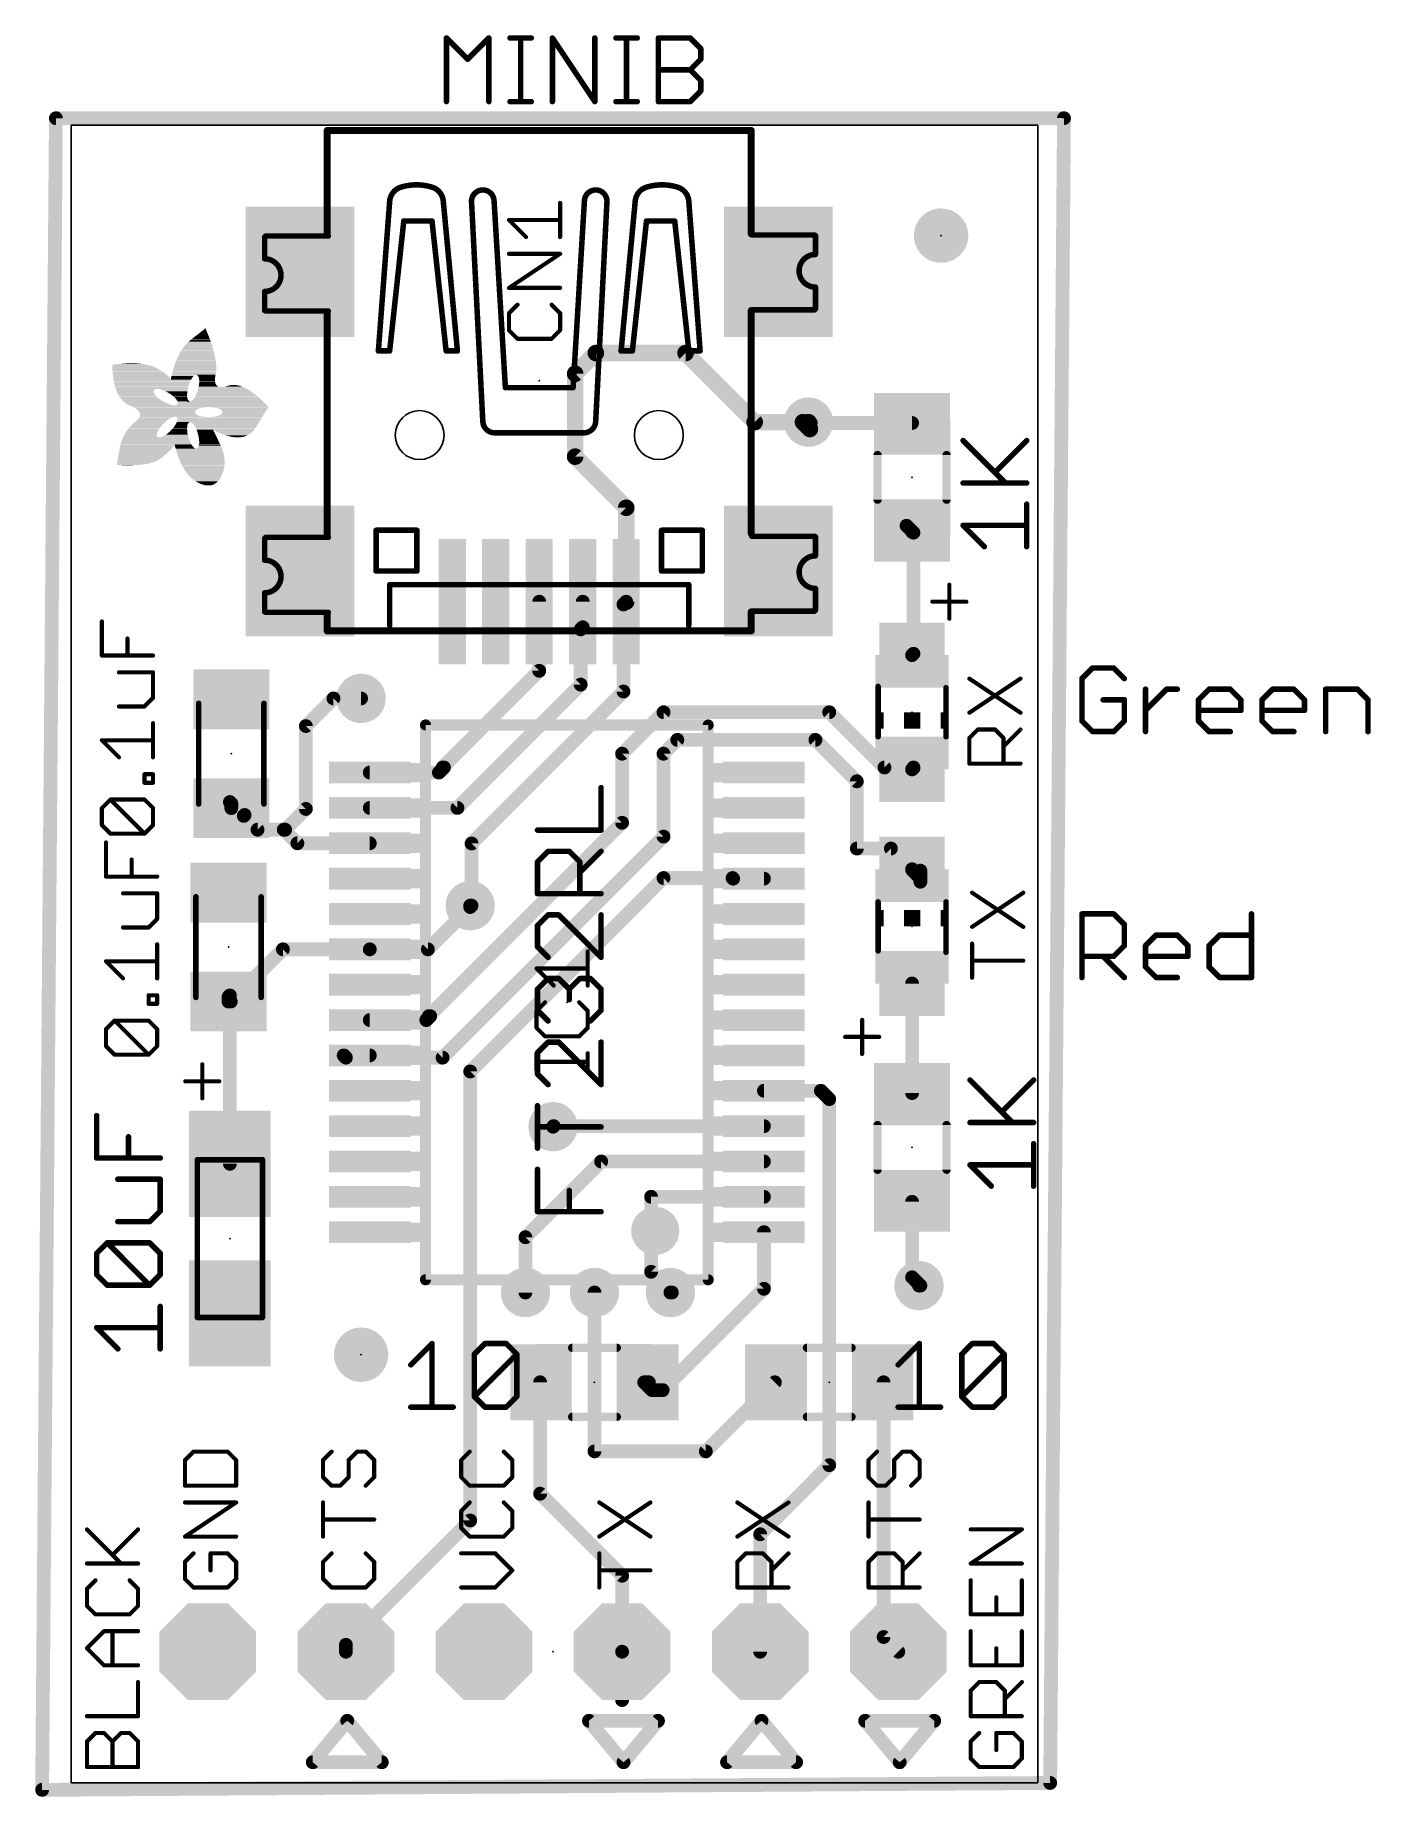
# Model space of a CAD drawing. Extents: x -0.7 to 23.9, y -0.3 to 32.1.
import ezdxf

# ---------------------------------------------------------------- set-up
doc = ezdxf.new("R2010")
doc.units = 0
for name, color, linetype in [('1', 12, 'CONTINUOUS'), ('17', 110, 'CONTINUOUS'), ('18', 110, 'CONTINUOUS'), ('20', 53, 'CONTINUOUS'), ('21', 253, 'CONTINUOUS'), ('23', 53, 'CONTINUOUS'), ('25', 253, 'CONTINUOUS'), ('27', 253, 'CONTINUOUS'), ('51', 253, 'CONTINUOUS')]:
    doc.layers.add(name, color=color, linetype=linetype)

# ---------------------------------------------------------------- blocks, each defined once
blk = doc.blocks.new('RECT')
blk.add_solid([(-0.5, -0.5), (0.5, -0.5), (-0.5, 0.5), (0.5, 0.5)])
blk = doc.blocks.new('OCTAGONP')
at = {"const_width": 0.5}
blk.add_lwpolyline([(-0.25, -0.1036), (-0.25, 0.1036), (-0.1036, 0.25), (0.1036, 0.25), (0.25, 0.1036), (0.25, -0.1036), (0.1036, -0.25), (-0.1036, -0.25), (-0.25, -0.1036), (-0.25, 0.1036)], dxfattribs=at)
blk = doc.blocks.new('PIE')
at = {"const_width": 0.5}
blk.add_lwpolyline([(0, -0.25, 1), (0, 0.25, 1), (0, -0.25)], format="xyb", dxfattribs=at)
blk = doc.blocks.new('ROUNDV')
at = {"const_width": 0.5}
blk.add_lwpolyline([(0, -0.25, 1), (0, 0.25, 1), (0, -0.25)], format="xyb", dxfattribs=at)

msp = doc.modelspace()

# ---------------------------------------------------------------- linework, layer by layer
at = {"layer": '1'}
for points, const_width in [([(-0.2794, 30.607), (-0.5334, -0.127)], 0.254), ([(18.2626, 30.607), (-0.2794, 30.607)], 0.254), ([(18.0086, 0), (18.2626, 30.607)], 0.254), ([(9.271, 25.908), (9.652, 26.289)], 0.3048), ([(9.652, 26.289), (11.303, 26.289)], 0.3048), ([(11.303, 26.289), (12.573, 25.019)], 0.3048), ([(9.271, 24.384), (9.271, 25.908)], 0.3048), ([(12.573, 25.019), (13.462, 25.019)], 0.3048), ([(13.462, 25.019), (13.5636, 24.9174)], 0.3048), ([(13.5636, 24.9174), (13.5636, 25.019)], 0.3048), ([(13.5636, 24.9174), (13.589, 24.892)], 0.3048), ([(13.5636, 25.019), (13.589, 25.019)], 0.254), ([(13.589, 25.019), (13.605, 25.003)], 0.254), ([(13.605, 25.003), (15.4686, 25.003)], 0.254), ([(10.2106, 23.4444), (9.271, 24.384)], 0.3048), ([(10.2106, 21.717), (10.2106, 23.4444)], 0.3048), ([(15.4686, 23.0124), (15.367, 23.114)], 0.254), ([(15.4686, 23.0124), (15.4686, 23.003)], 0.254), ([(15.494, 22.987), (15.4686, 23.0124)], 0.254), ([(15.494, 20.7604), (15.494, 22.987)], 0.254), ([(8.6106, 20.447), (8.6106, 21.717)], 0.254), ([(9.4106, 21.247), (9.4106, 21.717)], 0.254), ([(10.16, 21.6664), (10.2106, 21.717)], 0.254), ([(10.16, 20.066), (10.16, 21.6664)], 0.254), ([(9.3726, 21.209), (9.4106, 21.247)], 0.254), ([(9.3726, 20.193), (9.3726, 21.209)], 0.254), ([(15.4686, 20.735), (15.494, 20.7604)], 0.254), ([(6.8326, 18.669), (8.6106, 20.447)], 0.254), ([(7.1056, 17.926), (9.3726, 20.193)], 0.254), ([(7.366, 17.272), (10.16, 20.066)], 0.254), ([(4.318, 19.431), (4.826, 19.939)], 0.254), ([(4.826, 19.939), (5.334, 19.939)], 0.254), ([(10.1346, 18.923), (10.8966, 19.685)], 0.254), ([(10.8966, 19.685), (13.9446, 19.685)], 0.254), ([(13.9446, 19.685), (14.9606, 18.669)], 0.254), ([(4.318, 17.907), (4.318, 19.431)], 0.254), ([(10.8966, 18.923), (11.1506, 19.177)], 0.254), ([(11.1506, 19.177), (13.6906, 19.177)], 0.254), ([(13.6906, 19.177), (14.4526, 18.415)], 0.254), ([(6.765, 18.576), (6.858, 18.669)], 0.254), ([(6.858, 18.669), (6.8326, 18.669)], 0.254), ([(10.1346, 17.653), (10.1346, 18.923)], 0.254), ([(10.8966, 17.399), (10.8966, 18.923)], 0.254), ([(14.9606, 18.669), (15.494, 18.669)], 0.254), ([(15.494, 18.6604), (15.4686, 18.635)], 0.254), ([(15.494, 18.669), (15.494, 18.6604)], 0.254), ([(5.4936, 18.576), (6.765, 18.576)], 0.254), ([(14.4526, 18.415), (14.4526, 17.179)], 0.254), ([(2.9464, 18.0086), (2.921, 18.034)], 0.254), ([(2.9464, 18.0086), (2.9464, 17.923)], 0.254), ([(3.175, 17.78), (2.9464, 18.0086)], 0.254), ([(3.175, 17.78), (3.191, 17.796)], 0.254), ([(3.429, 17.526), (3.175, 17.78)], 0.254), ([(3.937, 17.526), (4.318, 17.907)], 0.254), ([(5.4936, 17.926), (7.1056, 17.926)], 0.254), ([(3.9116, 17.526), (3.429, 17.526)], 0.254), ([(3.9116, 17.526), (4.1616, 17.276)], 0.254), ([(3.937, 17.526), (3.9116, 17.526)], 0.254), ([(6.5786, 14.097), (10.1346, 17.653)], 0.254), ([(6.8326, 13.335), (10.8966, 17.399)], 0.254), ([(4.1616, 17.276), (5.4936, 17.276)], 0.254), ([(7.366, 16.129), (7.366, 17.272)], 0.254), ([(14.4526, 17.179), (15.079, 17.179)], 0.254), ([(15.079, 17.179), (15.621, 16.637)], 0.254), ([(15.4686, 16.7894), (15.4686, 16.798)], 0.254), ([(15.621, 16.637), (15.4686, 16.7894)], 0.254), ([(15.621, 16.637), (15.621, 16.7726)], 0.254), ([(7.3406, 13.081), (10.8966, 16.637)], 0.254), ([(10.8966, 16.637), (12.1666, 16.637)], 0.254), ([(12.1666, 16.637), (12.1776, 16.626)], 0.254), ([(12.1776, 16.626), (12.7436, 16.626)], 0.254), ([(15.621, 16.637), (15.621, 16.5694)], 0.254), ([(6.563, 15.326), (7.3406, 16.1036)], 0.254), ([(7.3406, 16.1036), (7.3406, 16.129)], 0.254), ([(7.3406, 16.129), (7.366, 16.129)], 0.254), ([(2.937, 14.367), (3.896, 15.326)], 0.254), ([(3.896, 15.326), (5.4936, 15.326)], 0.254), ([(5.4936, 15.326), (6.563, 15.326)], 0.254), ([(2.921, 14.478), (2.8956, 14.4526)], 0.254), ([(2.8956, 14.4526), (2.8956, 14.367)], 0.254), ([(2.921, 11.3826), (2.921, 14.478)], 0.254), ([(15.4686, 12.684), (15.4686, 14.698)], 0.254), ([(2.8956, 14.367), (2.937, 14.367)], 0.254), ([(5.4936, 14.026), (6.533, 14.026)], 0.254), ([(6.533, 14.026), (6.604, 14.097)], 0.254), ([(6.604, 14.097), (6.5786, 14.097)], 0.254), ([(5.0546, 13.335), (5.0136, 13.376)], 0.254), ([(5.0136, 13.376), (5.4936, 13.376)], 0.254), ([(5.0546, 13.335), (6.8326, 13.335)], 0.254), ([(7.3406, 4.826), (7.3406, 13.081)], 0.254), ([(13.7916, 12.726), (12.7436, 12.726)], 0.254), ([(13.9446, 12.573), (13.7916, 12.726)], 0.254), ([(13.9446, 5.842), (13.9446, 12.573)], 0.254), ([(8.8646, 12.065), (8.8756, 12.076)], 0.254), ([(8.8756, 12.076), (12.7436, 12.076)], 0.254), ([(8.3566, 10.033), (9.7496, 11.426)], 0.254), ([(9.7496, 11.426), (12.7436, 11.426)], 0.254), ([(10.668, 10.776), (12.7436, 10.776)], 0.254), ([(10.668, 9.398), (10.668, 10.776)], 0.254), ([(15.4686, 9.2964), (15.4686, 10.684)], 0.254), ([(8.3566, 9.017), (8.3566, 10.033)], 0.254), ([(12.7436, 9.086), (12.7436, 10.126)], 0.254), ([(11.049, 9.017), (10.668, 9.398)], 0.254), ([(15.621, 9.144), (15.4686, 9.2964)], 0.254), ([(9.6266, 6.096), (9.6266, 9.017)], 0.254), ([(10.8806, 7.223), (12.7436, 9.086)], 0.254), ([(11.0236, 9.017), (11.049, 9.017)], 0.254), ([(15.5956, 9.144), (15.621, 9.144)], 0.254), ([(8.6266, 5.318), (8.6266, 7.366)], 0.254), ([(10.6266, 7.366), (10.541, 7.366)], 0.254), ([(10.541, 7.366), (10.684, 7.223)], 0.254), ([(11.6746, 6.096), (12.9446, 7.366)], 0.254), ([(14.9446, 2.683), (14.9446, 7.366)], 0.254), ([(10.684, 7.223), (10.8806, 7.223)], 0.254), ([(9.6266, 6.096), (11.6746, 6.096)], 0.254), ([(12.6746, 4.572), (13.9446, 5.842)], 0.254), ([(10.1346, 3.81), (8.6266, 5.318)], 0.254), ([(5.0546, 2.54), (7.3406, 4.826)], 0.254), ([(12.6746, 2.413), (12.6746, 4.572)], 0.254), ([(10.1346, 2.413), (10.1346, 3.81)], 0.254), ([(5.0546, 2.413), (5.0546, 2.54)], 0.254), ([(15.2146, 2.413), (14.9446, 2.683)], 0.254), ([(10.1346, 2.413), (10.1346, 1.524)], 0.254), ([(-0.5334, -0.127), (18.0086, 0)], 0.254)]:
    msp.add_lwpolyline(points, dxfattribs=dict(at, const_width=const_width))
for points, const_width in [([(-0.2794, 30.6705, 1), (-0.2794, 30.5435)], 0.127), ([(-0.2159, 30.6065, 1), (-0.3429, 30.6075)], 0.127), ([(18.3261, 30.6065, 1), (18.1991, 30.6075)], 0.127), ([(18.2626, 30.5435, 1), (18.2626, 30.6705)], 0.127), ([(9.652, 26.3652, 1), (9.652, 26.2128)], 0.1524), ([(9.7059, 26.2351, 1), (9.5981, 26.3429)], 0.1524), ([(11.3569, 26.3429, 1), (11.2491, 26.2351)], 0.1524), ([(11.303, 26.2128, 1), (11.303, 26.3652)], 0.1524), ([(9.3472, 25.908, 1), (9.1948, 25.908)], 0.1524), ([(9.2171, 25.9619, 1), (9.3249, 25.8541)], 0.1524), ([(12.573, 25.0952, 1), (12.573, 24.9428)], 0.1524), ([(12.5191, 24.9651, 1), (12.6269, 25.0729)], 0.1524), ([(13.5159, 25.0729, 1), (13.4081, 24.9651)], 0.1524), ([(13.462, 24.9428, 1), (13.462, 25.0952)], 0.1524), ([(13.6398, 25.019, 1), (13.4874, 25.019)], 0.1524), ([(13.6175, 24.9713, 1), (13.5097, 24.8635)], 0.1524), ([(13.4874, 24.9174, 1), (13.6398, 24.9174)], 0.1524), ([(13.5097, 24.8635, 1), (13.6175, 24.9713)], 0.1524), ([(13.5636, 25.0825, 1), (13.5636, 24.9555)], 0.127), ([(13.5351, 24.8381, 1), (13.6429, 24.9459)], 0.1524), ([(13.6339, 25.0639, 1), (13.5441, 24.9741)], 0.127), ([(13.605, 25.0665, 1), (13.605, 24.9395)], 0.127), ([(13.5601, 24.9581, 1), (13.6499, 25.0479)], 0.127), ([(13.589, 24.9555, 1), (13.589, 25.0825)], 0.127), ([(15.4686, 24.9395, 1), (15.4686, 25.0665)], 0.127), ([(9.3249, 24.4379, 1), (9.2171, 24.3301)], 0.1524), ([(9.1948, 24.384, 1), (9.3472, 24.384)], 0.1524), ([(10.2868, 23.4444, 1), (10.1344, 23.4444)], 0.1524), ([(10.1567, 23.3905, 1), (10.2645, 23.4983)], 0.1524), ([(15.4119, 23.1589, 1), (15.3221, 23.0691)], 0.127), ([(15.5321, 23.0124, 1), (15.4051, 23.0124)], 0.127), ([(15.5135, 23.0573, 1), (15.4237, 22.9675)], 0.127), ([(15.4051, 23.003, 1), (15.5321, 23.003)], 0.127), ([(15.4237, 22.9675, 1), (15.5135, 23.0573)], 0.127), ([(15.5575, 22.987, 1), (15.4305, 22.987)], 0.127), ([(15.4491, 22.9421, 1), (15.5389, 23.0319)], 0.127), ([(8.6741, 21.717, 1), (8.5471, 21.717)], 0.127), ([(9.4741, 21.717, 1), (9.3471, 21.717)], 0.127), ([(10.2235, 21.6664, 1), (10.0965, 21.6664)], 0.127), ([(10.1151, 21.7113, 1), (10.2049, 21.6215)], 0.127), ([(10.1344, 21.717, 1), (10.2868, 21.717)], 0.1524), ([(10.2555, 21.6721, 1), (10.1657, 21.7619)], 0.127), ([(9.4361, 21.209, 1), (9.3091, 21.209)], 0.127), ([(9.3277, 21.2539, 1), (9.4175, 21.1641)], 0.127), ([(9.3471, 21.247, 1), (9.4741, 21.247)], 0.127), ([(9.4555, 21.2021, 1), (9.3657, 21.2919)], 0.127), ([(15.4237, 20.7799, 1), (15.5135, 20.6901)], 0.127), ([(15.4305, 20.7604, 1), (15.5575, 20.7604)], 0.127), ([(15.5389, 20.7155, 1), (15.4491, 20.8053)], 0.127), ([(8.5471, 20.447, 1), (8.6741, 20.447)], 0.127), ([(8.6555, 20.4021, 1), (8.5657, 20.4919)], 0.127), ([(9.3091, 20.193, 1), (9.4361, 20.193)], 0.127), ([(9.4175, 20.1481, 1), (9.3277, 20.2379)], 0.127), ([(10.0965, 20.066, 1), (10.2235, 20.066)], 0.127), ([(10.2049, 20.0211, 1), (10.1151, 20.1109)], 0.127), ([(4.826, 20.0025, 1), (4.826, 19.8755)], 0.127), ([(4.8709, 19.8941, 1), (4.7811, 19.9839)], 0.127), ([(5.334, 19.8755, 1), (5.334, 20.0025)], 0.127), ([(10.8966, 19.7485, 1), (10.8966, 19.6215)], 0.127), ([(10.9415, 19.6401, 1), (10.8517, 19.7299)], 0.127), ([(13.9895, 19.7299, 1), (13.8997, 19.6401)], 0.127), ([(13.9446, 19.6215, 1), (13.9446, 19.7485)], 0.127), ([(4.3815, 19.431, 1), (4.2545, 19.431)], 0.127), ([(4.2731, 19.4759, 1), (4.3629, 19.3861)], 0.127), ([(11.1506, 19.2405, 1), (11.1506, 19.1135)], 0.127), ([(11.1955, 19.1321, 1), (11.1057, 19.2219)], 0.127), ([(13.7355, 19.2219, 1), (13.6457, 19.1321)], 0.127), ([(13.6906, 19.1135, 1), (13.6906, 19.2405)], 0.127), ([(6.8326, 18.7325, 1), (6.8326, 18.6055)], 0.127), ([(6.9029, 18.6241, 1), (6.8131, 18.7139)], 0.127), ([(6.858, 18.6055, 1), (6.858, 18.7325)], 0.127), ([(10.1981, 18.923, 1), (10.0711, 18.923)], 0.127), ([(10.0897, 18.9679, 1), (10.1795, 18.8781)], 0.127), ([(10.9601, 18.923, 1), (10.8331, 18.923)], 0.127), ([(10.8517, 18.9679, 1), (10.9415, 18.8781)], 0.127), ([(14.9606, 18.7325, 1), (14.9606, 18.6055)], 0.127), ([(15.5575, 18.669, 1), (15.4305, 18.669)], 0.127), ([(15.5389, 18.6155, 1), (15.4491, 18.7053)], 0.127), ([(15.494, 18.6055, 1), (15.494, 18.7325)], 0.127), ([(5.4936, 18.6395, 1), (5.4936, 18.5125)], 0.127), ([(6.7201, 18.6209, 1), (6.8099, 18.5311)], 0.127), ([(6.765, 18.5125, 1), (6.765, 18.6395)], 0.127), ([(6.7877, 18.7139, 1), (6.8775, 18.6241)], 0.127), ([(14.5161, 18.415, 1), (14.3891, 18.415)], 0.127), ([(14.4077, 18.3701, 1), (14.4975, 18.4599)], 0.127), ([(14.9157, 18.6241, 1), (15.0055, 18.7139)], 0.127), ([(15.4237, 18.6799, 1), (15.5135, 18.5901)], 0.127), ([(15.4305, 18.6604, 1), (15.5575, 18.6604)], 0.127), ([(2.9659, 18.0789, 1), (2.8761, 17.9891)], 0.127), ([(3.0099, 18.0086, 1), (2.8829, 18.0086)], 0.127), ([(2.9913, 18.0535, 1), (2.9015, 17.9637)], 0.127), ([(2.8829, 17.923, 1), (3.0099, 17.923)], 0.127), ([(2.9015, 17.9637, 1), (2.9913, 18.0535)], 0.127), ([(3.2199, 17.8249, 1), (3.1301, 17.7351)], 0.127), ([(3.1301, 17.8249, 1), (3.2199, 17.7351)], 0.127), ([(3.1301, 17.7351, 1), (3.2199, 17.8249)], 0.127), ([(3.2359, 17.7511, 1), (3.1461, 17.8409)], 0.127), ([(4.2545, 17.907, 1), (4.3815, 17.907)], 0.127), ([(4.3629, 17.8621, 1), (4.2731, 17.9519)], 0.127), ([(5.4936, 17.9895, 1), (5.4936, 17.8625)], 0.127), ([(7.0607, 17.9709, 1), (7.1505, 17.8811)], 0.127), ([(7.1056, 17.8625, 1), (7.1056, 17.9895)], 0.127), ([(3.429, 17.5895, 1), (3.429, 17.4625)], 0.127), ([(3.3841, 17.4811, 1), (3.4739, 17.5709)], 0.127), ([(3.9565, 17.5709, 1), (3.8667, 17.4811)], 0.127), ([(3.9116, 17.5895, 1), (3.9116, 17.4625)], 0.127), ([(3.8921, 17.5709, 1), (3.9819, 17.4811)], 0.127), ([(3.9116, 17.4625, 1), (3.9116, 17.5895)], 0.127), ([(3.937, 17.4625, 1), (3.937, 17.5895)], 0.127), ([(10.0711, 17.653, 1), (10.1981, 17.653)], 0.127), ([(10.1795, 17.6081, 1), (10.0897, 17.6979)], 0.127), ([(10.9415, 17.3541, 1), (10.8517, 17.4439)], 0.127), ([(4.1616, 17.3395, 1), (4.1616, 17.2125)], 0.127), ([(4.1167, 17.2311, 1), (4.2065, 17.3209)], 0.127), ([(5.4936, 17.2125, 1), (5.4936, 17.3395)], 0.127), ([(7.4295, 17.272, 1), (7.3025, 17.272)], 0.127), ([(7.3211, 17.3169, 1), (7.4109, 17.2271)], 0.127), ([(10.8331, 17.399, 1), (10.9601, 17.399)], 0.127), ([(14.4526, 17.2425, 1), (14.4526, 17.1155)], 0.127), ([(14.3891, 17.179, 1), (14.5161, 17.179)], 0.127), ([(15.1239, 17.2239, 1), (15.0341, 17.1341)], 0.127), ([(15.079, 17.1155, 1), (15.079, 17.2425)], 0.127), ([(15.5321, 16.798, 1), (15.4051, 16.798)], 0.127), ([(15.5135, 16.8343, 1), (15.4237, 16.7445)], 0.127), ([(15.4051, 16.7894, 1), (15.5321, 16.7894)], 0.127), ([(15.6845, 16.7726, 1), (15.5575, 16.7726)], 0.127), ([(10.8966, 16.7005, 1), (10.8966, 16.5735)], 0.127), ([(10.9415, 16.5921, 1), (10.8517, 16.6819)], 0.127), ([(12.2115, 16.6819, 1), (12.1217, 16.5921)], 0.127), ([(12.1776, 16.6895, 1), (12.1776, 16.5625)], 0.127), ([(12.1327, 16.5811, 1), (12.2225, 16.6709)], 0.127), ([(12.1666, 16.5735, 1), (12.1666, 16.7005)], 0.127), ([(12.7436, 16.5625, 1), (12.7436, 16.6895)], 0.127), ([(15.6845, 16.637, 1), (15.5575, 16.637)], 0.127), ([(15.5575, 16.637, 1), (15.6845, 16.637)], 0.127), ([(15.5575, 16.5694, 1), (15.6845, 16.5694)], 0.127), ([(15.5761, 16.5921, 1), (15.6659, 16.6819)], 0.127), ([(15.5761, 16.5921, 1), (15.6659, 16.6819)], 0.127), ([(7.4041, 16.129, 1), (7.2771, 16.129)], 0.127), ([(7.3406, 16.1925, 1), (7.3406, 16.0655)], 0.127), ([(7.3855, 16.0587, 1), (7.2957, 16.1485)], 0.127), ([(7.366, 16.0655, 1), (7.366, 16.1925)], 0.127), ([(7.2771, 16.1036, 1), (7.4041, 16.1036)], 0.127), ([(7.3025, 16.129, 1), (7.4295, 16.129)], 0.127), ([(3.896, 15.3895, 1), (3.896, 15.2625)], 0.127), ([(3.9409, 15.2811, 1), (3.8511, 15.3709)], 0.127), ([(5.4936, 15.3895, 1), (5.4936, 15.2625)], 0.127), ([(5.4936, 15.2625, 1), (5.4936, 15.3895)], 0.127), ([(6.5181, 15.3709, 1), (6.6079, 15.2811)], 0.127), ([(6.563, 15.2625, 1), (6.563, 15.3895)], 0.127), ([(2.9591, 14.4526, 1), (2.8321, 14.4526)], 0.127), ([(2.9845, 14.478, 1), (2.8575, 14.478)], 0.127), ([(2.9659, 14.4331, 1), (2.8761, 14.5229)], 0.127), ([(15.5321, 14.698, 1), (15.4051, 14.698)], 0.127), ([(2.8507, 14.4975, 1), (2.9405, 14.4077)], 0.127), ([(2.8956, 14.4305, 1), (2.8956, 14.3035)], 0.127), ([(2.8321, 14.367, 1), (2.9591, 14.367)], 0.127), ([(2.8921, 14.4119, 1), (2.9819, 14.3221)], 0.127), ([(2.937, 14.3035, 1), (2.937, 14.4305)], 0.127), ([(5.4936, 14.0895, 1), (5.4936, 13.9625)], 0.127), ([(6.4881, 14.0709, 1), (6.5779, 13.9811)], 0.127), ([(6.5786, 14.1605, 1), (6.5786, 14.0335)], 0.127), ([(6.5337, 14.1419, 1), (6.6235, 14.0521)], 0.127), ([(6.533, 13.9625, 1), (6.533, 14.0895)], 0.127), ([(6.6489, 14.0521, 1), (6.5591, 14.1419)], 0.127), ([(6.604, 14.0335, 1), (6.604, 14.1605)], 0.127), ([(5.0585, 13.4209, 1), (4.9687, 13.3311)], 0.127), ([(5.0136, 13.4395, 1), (5.0136, 13.3125)], 0.127), ([(5.0546, 13.3985, 1), (5.0546, 13.2715)], 0.127), ([(5.0097, 13.2901, 1), (5.0995, 13.3799)], 0.127), ([(5.4936, 13.3125, 1), (5.4936, 13.4395)], 0.127), ([(6.7877, 13.3799, 1), (6.8775, 13.2901)], 0.127), ([(6.8326, 13.2715, 1), (6.8326, 13.3985)], 0.127), ([(7.4041, 13.081, 1), (7.2771, 13.081)], 0.127), ([(7.2957, 13.1259, 1), (7.3855, 13.0361)], 0.127), ([(12.7436, 12.7895, 1), (12.7436, 12.6625)], 0.127), ([(13.8365, 12.7709, 1), (13.7467, 12.6811)], 0.127), ([(13.7916, 12.6625, 1), (13.7916, 12.7895)], 0.127), ([(14.0081, 12.573, 1), (13.8811, 12.573)], 0.127), ([(13.8997, 12.5281, 1), (13.9895, 12.6179)], 0.127), ([(15.4051, 12.684, 1), (15.5321, 12.684)], 0.127), ([(8.8197, 12.1099, 1), (8.9095, 12.0201)], 0.127), ([(8.8756, 12.1395, 1), (8.8756, 12.0125)], 0.127), ([(8.9205, 12.0311, 1), (8.8307, 12.1209)], 0.127), ([(12.7436, 12.0125, 1), (12.7436, 12.1395)], 0.127), ([(2.8575, 11.3826, 1), (2.9845, 11.3826)], 0.127), ([(9.7496, 11.4895, 1), (9.7496, 11.3625)], 0.127), ([(9.7945, 11.3811, 1), (9.7047, 11.4709)], 0.127), ([(12.7436, 11.3625, 1), (12.7436, 11.4895)], 0.127), ([(10.668, 10.8395, 1), (10.668, 10.7125)], 0.127), ([(10.7315, 10.776, 1), (10.6045, 10.776)], 0.127), ([(12.7436, 10.7125, 1), (12.7436, 10.8395)], 0.127), ([(15.5321, 10.684, 1), (15.4051, 10.684)], 0.127), ([(8.4201, 10.033, 1), (8.2931, 10.033)], 0.127), ([(8.3117, 10.0779, 1), (8.4015, 9.9881)], 0.127), ([(12.8071, 10.126, 1), (12.6801, 10.126)], 0.127), ([(10.7129, 9.4429, 1), (10.6231, 9.3531)], 0.127), ([(10.6045, 9.398, 1), (10.7315, 9.398)], 0.127), ([(15.5135, 9.3413, 1), (15.4237, 9.2515)], 0.127), ([(8.2931, 9.017, 1), (8.4201, 9.017)], 0.127), ([(9.6901, 9.017, 1), (9.5631, 9.017)], 0.127), ([(11.0236, 9.0805, 1), (11.0236, 8.9535)], 0.127), ([(11.0041, 8.9721, 1), (11.0939, 9.0619)], 0.127), ([(11.049, 8.9535, 1), (11.049, 9.0805)], 0.127), ([(12.6801, 9.086, 1), (12.8071, 9.086)], 0.127), ([(12.7885, 9.0411, 1), (12.6987, 9.1309)], 0.127), ([(15.4051, 9.2964, 1), (15.5321, 9.2964)], 0.127), ([(15.5956, 9.2075, 1), (15.5956, 9.0805)], 0.127), ([(15.5761, 9.0991, 1), (15.6659, 9.1889)], 0.127), ([(15.621, 9.0805, 1), (15.621, 9.2075)], 0.127), ([(8.6901, 7.366, 1), (8.5631, 7.366)], 0.127), ([(10.541, 7.4295, 1), (10.541, 7.3025)], 0.127), ([(10.5859, 7.4109, 1), (10.4961, 7.3211)], 0.127), ([(10.6266, 7.3025, 1), (10.6266, 7.4295)], 0.127), ([(12.9895, 7.3211, 1), (12.8997, 7.4109)], 0.127), ([(15.0081, 7.366, 1), (14.8811, 7.366)], 0.127), ([(10.684, 7.2865, 1), (10.684, 7.1595)], 0.127), ([(10.6391, 7.1781, 1), (10.7289, 7.2679)], 0.127), ([(10.8357, 7.2679, 1), (10.9255, 7.1781)], 0.127), ([(10.8806, 7.1595, 1), (10.8806, 7.2865)], 0.127), ([(9.6266, 6.1595, 1), (9.6266, 6.0325)], 0.127), ([(9.5631, 6.096, 1), (9.6901, 6.096)], 0.127), ([(11.6297, 6.1409, 1), (11.7195, 6.0511)], 0.127), ([(11.6746, 6.0325, 1), (11.6746, 6.1595)], 0.127), ([(13.8811, 5.842, 1), (14.0081, 5.842)], 0.127), ([(13.9895, 5.7971, 1), (13.8997, 5.8869)], 0.127), ([(8.6715, 5.3629, 1), (8.5817, 5.2731)], 0.127), ([(8.5631, 5.318, 1), (8.6901, 5.318)], 0.127), ([(7.2771, 4.826, 1), (7.4041, 4.826)], 0.127), ([(7.3855, 4.7811, 1), (7.2957, 4.8709)], 0.127), ([(12.7381, 4.572, 1), (12.6111, 4.572)], 0.127), ([(12.6297, 4.6169, 1), (12.7195, 4.5271)], 0.127), ([(10.1981, 3.81, 1), (10.0711, 3.81)], 0.127), ([(10.0897, 3.7651, 1), (10.1795, 3.8549)], 0.127), ([(5.1181, 2.54, 1), (4.9911, 2.54)], 0.127), ([(5.0097, 2.5849, 1), (5.0995, 2.4951)], 0.127), ([(14.9895, 2.7279, 1), (14.8997, 2.6381)], 0.127), ([(14.8811, 2.683, 1), (15.0081, 2.683)], 0.127), ([(4.9911, 2.413, 1), (5.1181, 2.413)], 0.127), ([(10.1981, 2.413, 1), (10.0711, 2.413)], 0.127), ([(10.0711, 2.413, 1), (10.1981, 2.413)], 0.127), ([(12.6111, 2.413, 1), (12.7381, 2.413)], 0.127), ([(15.1697, 2.3681, 1), (15.2595, 2.4579)], 0.127), ([(10.0711, 1.524, 1), (10.1981, 1.524)], 0.127), ([(17.9451, 0.0005, 1), (18.0721, -0.0005)], 0.127), ([(18.009, -0.0635, 1), (18.0082, 0.0635)], 0.127), ([(-0.5338, -0.0635, 1), (-0.533, -0.1905)], 0.127), ([(-0.5969, -0.1265, 1), (-0.4699, -0.1275)], 0.127)]:
    msp.add_lwpolyline(points, format="xyb", dxfattribs=dict(at, const_width=const_width))
at = {"layer": '20'}
for p, q in [((0, 30.48), (0, 0)), ((17.78, 30.48), (0, 30.48)), ((17.78, 0), (17.78, 30.48)), ((0, 0), (17.78, 0))]:
    msp.add_line(p, q, dxfattribs=at)
for centre in [(6.4106, 24.781), (10.8106, 24.781)]:
    msp.add_circle(centre, 0.45, dxfattribs=at)
at = {"layer": '21'}
for points, const_width in [([(12.5106, 30.381), (4.7106, 30.381)], 0.127), ([(9.6489, 29.2871), (9.6488, 29.2871)], 0.1016), ([(4.7106, 23.681), (4.7106, 26.381)], 0.127), ([(12.5106, 26.381), (12.5106, 23.681)], 0.127), ([(16.1547, 22.0309), (16.1547, 21.4039)], 0.0762), ([(15.8412, 21.7174), (16.4683, 21.7174)], 0.0762), ([(12.5106, 21.181), (4.7106, 21.181)], 0.127), ([(6.5106, 21.181), (5.4106, 21.181)], 0.127), ([(11.8106, 21.181), (10.7106, 21.181)], 0.127), ([(11.7186, 19.451), (6.5186, 19.451)], 0.2032), ([(6.5186, 19.451), (6.5186, 9.251)], 0.2032), ([(11.7186, 9.251), (11.7186, 19.451)], 0.2032), ([(14.5502, 14.0299), (14.5502, 13.4029)], 0.0762), ([(14.2367, 13.7164), (14.8638, 13.7164)], 0.0762), ([(2.4126, 12.5857), (2.4126, 13.2128)], 0.0762), ([(2.0991, 12.8992), (2.7261, 12.8992)], 0.0762), ([(6.5186, 9.251), (11.7186, 9.251)], 0.2032), ([(2.2515, 6.0922), (2.0947, 5.9354)], 0.0762), ([(2.0947, 5.9354), (2.0947, 5.4651)], 0.0762), ([(2.8785, 6.0922), (2.2515, 6.0922)], 0.0762), ([(3.0353, 5.9354), (2.8785, 6.0922)], 0.0762), ([(3.0353, 5.4651), (3.0353, 5.9354)], 0.0762), ([(4.7915, 6.0922), (4.6347, 5.9354)], 0.0762), ([(4.6347, 5.9354), (4.6347, 5.6219)], 0.0762), ([(5.105, 5.9354), (5.2618, 6.0922)], 0.0762), ([(5.105, 5.6219), (5.105, 5.9354)], 0.0762), ([(5.2618, 6.0922), (5.4185, 6.0922)], 0.0762), ([(5.4185, 6.0922), (5.5753, 5.9354)], 0.0762), ([(5.5753, 5.9354), (5.5753, 5.6219)], 0.0762), ([(7.3315, 6.0922), (7.1747, 5.9354)], 0.0762), ([(7.1747, 5.9354), (7.1747, 5.6219)], 0.0762), ([(8.1153, 5.9354), (7.9585, 6.0922)], 0.0762), ([(8.1153, 5.6219), (8.1153, 5.9354)], 0.0762), ([(14.8245, 6.0922), (14.6677, 5.9354)], 0.0762), ([(14.6677, 5.9354), (14.6677, 5.6219)], 0.0762), ([(15.138, 5.9354), (15.2948, 6.0922)], 0.0762), ([(15.138, 5.6219), (15.138, 5.9354)], 0.0762), ([(15.2948, 6.0922), (15.4515, 6.0922)], 0.0762), ([(15.4515, 6.0922), (15.6083, 5.9354)], 0.0762), ([(15.6083, 5.9354), (15.6083, 5.6219)], 0.0762), ([(4.6347, 5.6219), (4.7915, 5.4651)], 0.0762), ([(4.9482, 5.4651), (5.105, 5.6219)], 0.0762), ([(5.5753, 5.6219), (5.4185, 5.4651)], 0.0762), ([(7.1747, 5.6219), (7.3315, 5.4651)], 0.0762), ([(7.9585, 5.4651), (8.1153, 5.6219)], 0.0762), ([(14.6677, 5.6219), (14.8245, 5.4651)], 0.0762), ([(14.9812, 5.4651), (15.138, 5.6219)], 0.0762), ([(15.6083, 5.6219), (15.4515, 5.4651)], 0.0762), ([(2.0947, 5.4651), (3.0353, 5.4651)], 0.0762), ([(2.0947, 4.5296), (3.0353, 5.1567)], 0.0762), ([(3.0353, 5.1567), (2.0947, 5.1567)], 0.0762), ([(4.6347, 4.5296), (4.6347, 5.1567)], 0.0762), ([(4.7915, 5.4651), (4.9482, 5.4651)], 0.0762), ([(7.3315, 5.1567), (7.1747, 4.9999)], 0.0762), ([(7.3315, 5.4651), (7.9585, 5.4651)], 0.0762), ([(8.1153, 4.9999), (7.9585, 5.1567)], 0.0762), ([(9.7147, 4.5296), (10.6553, 5.1567)], 0.0762), ([(9.7147, 5.1567), (10.6553, 4.5296)], 0.0762), ([(12.2547, 4.5296), (13.1953, 5.1567)], 0.0762), ([(12.2547, 5.1567), (13.1953, 4.5296)], 0.0762), ([(14.6677, 4.5296), (14.6677, 5.1567)], 0.0762), ([(14.8245, 5.4651), (14.9812, 5.4651)], 0.0762), ([(5.5753, 4.8432), (4.6347, 4.8432)], 0.0762), ([(7.1747, 4.9999), (7.1747, 4.6864)], 0.0762), ([(8.1153, 4.6864), (8.1153, 4.9999)], 0.0762), ([(15.6083, 4.8432), (14.6677, 4.8432)], 0.0762), ([(0.9184, 4.0342), (0.2913, 4.6612)], 0.0762), ([(0.7616, 4.1909), (1.2319, 4.6612)], 0.0762), ([(3.0353, 4.5296), (2.0947, 4.5296)], 0.0762), ([(7.1747, 4.6864), (7.3315, 4.5296)], 0.0762), ([(7.3315, 4.5296), (7.9585, 4.5296)], 0.0762), ([(7.9585, 4.5296), (8.1153, 4.6864)], 0.0762), ([(16.5473, 4.0342), (17.4879, 4.6612)], 0.0762), ([(17.4879, 4.6612), (16.5473, 4.6612)], 0.0762), ([(2.2515, 4.2212), (2.0947, 4.0644)], 0.0762), ([(2.8785, 4.2212), (2.565, 4.2212)], 0.0762), ([(2.565, 4.2212), (2.565, 3.9076)], 0.0762), ([(3.0353, 4.0644), (2.8785, 4.2212)], 0.0762), ([(4.7915, 4.2212), (4.6347, 4.0644)], 0.0762), ([(5.5753, 4.0644), (5.4185, 4.2212)], 0.0762), ([(7.8018, 4.2212), (7.1747, 4.2212)], 0.0762), ([(8.1153, 3.9076), (7.8018, 4.2212)], 0.0762), ([(9.7147, 3.5941), (9.7147, 4.2212)], 0.0762), ([(12.2547, 4.0644), (12.4115, 4.2212)], 0.0762), ([(12.4115, 4.2212), (12.725, 4.2212)], 0.0762), ([(12.725, 4.2212), (12.8818, 4.0644)], 0.0762), ([(12.8818, 3.9076), (13.1953, 4.2212)], 0.0762), ([(14.6677, 4.0644), (14.8245, 4.2212)], 0.0762), ([(14.8245, 4.2212), (15.138, 4.2212)], 0.0762), ([(15.138, 4.2212), (15.2948, 4.0644)], 0.0762), ([(15.2948, 3.9076), (15.6083, 4.2212)], 0.0762), ([(0.2913, 4.0342), (1.2319, 4.0342)], 0.0762), ([(2.0947, 4.0644), (2.0947, 3.7509)], 0.0762), ([(3.0353, 3.7509), (3.0353, 4.0644)], 0.0762), ([(4.6347, 4.0644), (4.6347, 3.7509)], 0.0762), ([(5.5753, 3.7509), (5.5753, 4.0644)], 0.0762), ([(7.8018, 3.5941), (8.1153, 3.9076)], 0.0762), ([(10.6553, 3.9076), (9.7147, 3.9076)], 0.0762), ([(12.2547, 3.5941), (12.2547, 4.0644)], 0.0762), ([(12.8818, 4.0644), (12.8818, 3.5941)], 0.0762), ([(14.6677, 3.5941), (14.6677, 4.0644)], 0.0762), ([(15.2948, 4.0644), (15.2948, 3.5941)], 0.0762), ([(17.4879, 4.0342), (16.5473, 4.0342)], 0.0762), ([(0.4481, 3.7257), (0.2913, 3.569)], 0.0762), ([(0.2913, 3.569), (0.2913, 3.2554)], 0.0762), ([(1.2319, 3.569), (1.0751, 3.7257)], 0.0762), ([(1.2319, 3.2554), (1.2319, 3.569)], 0.0762), ([(2.0947, 3.7509), (2.2515, 3.5941)], 0.0762), ([(2.2515, 3.5941), (2.8785, 3.5941)], 0.0762), ([(2.8785, 3.5941), (3.0353, 3.7509)], 0.0762), ([(4.6347, 3.7509), (4.7915, 3.5941)], 0.0762), ([(4.7915, 3.5941), (5.4185, 3.5941)], 0.0762), ([(5.4185, 3.5941), (5.5753, 3.7509)], 0.0762), ([(7.1747, 3.5941), (7.8018, 3.5941)], 0.0762), ([(13.1953, 3.5941), (12.2547, 3.5941)], 0.0762), ([(15.6083, 3.5941), (14.6677, 3.5941)], 0.0762), ([(16.5473, 3.7257), (16.5473, 3.0987)], 0.0762), ([(17.4879, 3.0987), (17.4879, 3.7257)], 0.0762), ([(0.2913, 3.2554), (0.4481, 3.0987)], 0.0762), ([(1.0751, 3.0987), (1.2319, 3.2554)], 0.0762), ([(17.0176, 3.0987), (17.0176, 3.4122)], 0.0762), ([(0.4481, 3.0987), (1.0751, 3.0987)], 0.0762), ([(16.5473, 3.0987), (17.4879, 3.0987)], 0.0762), ([(0.2913, 2.4767), (0.6048, 2.7902)], 0.0762), ([(0.6048, 2.7902), (1.2319, 2.7902)], 0.0762), ([(0.7616, 2.1631), (0.7616, 2.7902)], 0.0762), ([(16.5473, 2.7902), (16.5473, 2.1631)], 0.0762), ([(17.4879, 2.1631), (17.4879, 2.7902)], 0.0762), ([(0.6048, 2.1631), (0.2913, 2.4767)], 0.0762), ([(17.0176, 2.1631), (17.0176, 2.4767)], 0.0762), ([(1.2319, 2.1631), (0.6048, 2.1631)], 0.0762), ([(16.5473, 2.1631), (17.4879, 2.1631)], 0.0762), ([(1.2319, 1.2276), (1.2319, 1.8547)], 0.0762), ([(16.5473, 1.6979), (16.7041, 1.8547)], 0.0762), ([(16.5473, 1.2276), (16.5473, 1.6979)], 0.0762), ([(16.7041, 1.8547), (17.0176, 1.8547)], 0.0762), ([(17.0176, 1.8547), (17.1744, 1.6979)], 0.0762), ([(17.1744, 1.5412), (17.4879, 1.8547)], 0.0762), ([(17.1744, 1.6979), (17.1744, 1.2276)], 0.0762), ([(0.2913, 1.2276), (1.2319, 1.2276)], 0.0762), ([(5.08, 1.143), (4.445, 0.381)], 0.254), ([(5.715, 0.381), (5.08, 1.143)], 0.254), ([(10.795, 1.143), (9.525, 1.143)], 0.254), ([(9.525, 1.143), (10.16, 0.381)], 0.254), ([(10.16, 0.381), (10.795, 1.143)], 0.254), ([(12.7, 1.143), (12.065, 0.381)], 0.254), ([(13.335, 0.381), (12.7, 1.143)], 0.254), ([(15.24, 0.381), (14.605, 1.143)], 0.254), ([(14.605, 1.143), (15.875, 1.143)], 0.254), ([(15.875, 1.143), (15.24, 0.381)], 0.254), ([(17.4879, 1.2276), (16.5473, 1.2276)], 0.0762), ([(0.2913, 0.7624), (0.4481, 0.9192)], 0.0762), ([(0.2913, 0.2921), (0.2913, 0.7624)], 0.0762), ([(0.4481, 0.9192), (0.6048, 0.9192)], 0.0762), ([(0.6048, 0.9192), (0.7616, 0.7624)], 0.0762), ([(0.7616, 0.7624), (0.9184, 0.9192)], 0.0762), ([(0.7616, 0.2921), (0.7616, 0.7624)], 0.0762), ([(0.9184, 0.9192), (1.0751, 0.9192)], 0.0762), ([(1.0751, 0.9192), (1.2319, 0.7624)], 0.0762), ([(1.2319, 0.7624), (1.2319, 0.2921)], 0.0762), ([(16.7041, 0.9192), (16.5473, 0.7624)], 0.0762), ([(16.5473, 0.7624), (16.5473, 0.4489)], 0.0762), ([(17.3311, 0.9192), (17.0176, 0.9192)], 0.0762), ([(17.0176, 0.9192), (17.0176, 0.6056)], 0.0762), ([(17.4879, 0.7624), (17.3311, 0.9192)], 0.0762), ([(17.4879, 0.4489), (17.4879, 0.7624)], 0.0762), ([(1.2319, 0.2921), (0.2913, 0.2921)], 0.0762), ([(4.445, 0.381), (5.715, 0.381)], 0.254), ([(12.065, 0.381), (13.335, 0.381)], 0.254), ([(16.5473, 0.4489), (16.7041, 0.2921)], 0.0762), ([(16.7041, 0.2921), (17.3311, 0.2921)], 0.0762), ([(17.3311, 0.2921), (17.4879, 0.4489)], 0.0762)]:
    msp.add_lwpolyline(points, dxfattribs=dict(at, const_width=const_width))
for points, const_width in [([(4.7106, 30.4127, 1), (4.7106, 30.3493)], 0.0635), ([(12.5106, 30.3493, 1), (12.5106, 30.4127)], 0.0635), ([(9.6488, 29.3125, 1), (9.6488, 29.2617)], 0.0508), ([(9.6489, 29.2617, 1), (9.6489, 29.3125)], 0.0508), ([(4.7424, 26.381, 1), (4.6789, 26.381)], 0.0635), ([(12.5424, 26.381, 1), (12.4788, 26.381)], 0.0635), ([(4.6789, 23.681, 1), (4.7424, 23.681)], 0.0635), ([(12.4788, 23.681, 1), (12.5424, 23.681)], 0.0635), ([(16.1738, 22.0309, 1), (16.1357, 22.0309)], 0.0381), ([(15.8412, 21.7365, 1), (15.8412, 21.6984)], 0.0381), ([(16.4683, 21.6984, 1), (16.4683, 21.7365)], 0.0381), ([(16.1357, 21.4039, 1), (16.1738, 21.4039)], 0.0381), ([(4.7106, 21.2127, 1), (4.7106, 21.1493)], 0.0635), ([(5.4106, 21.2127, 1), (5.4106, 21.1493)], 0.0635), ([(6.5106, 21.1493, 1), (6.5106, 21.2127)], 0.0635), ([(10.7106, 21.2127, 1), (10.7106, 21.1493)], 0.0635), ([(11.8106, 21.1493, 1), (11.8106, 21.2127)], 0.0635), ([(12.5106, 21.1493, 1), (12.5106, 21.2127)], 0.0635), ([(6.5186, 19.5018, 1), (6.5186, 19.4002)], 0.1016), ([(6.5694, 19.451, 1), (6.4678, 19.451)], 0.1016), ([(11.7694, 19.451, 1), (11.6678, 19.451)], 0.1016), ([(11.7186, 19.4002, 1), (11.7186, 19.5018)], 0.1016), ([(14.5693, 14.0299, 1), (14.5312, 14.0299)], 0.0381), ([(14.2367, 13.7355, 1), (14.2367, 13.6974)], 0.0381), ([(14.8638, 13.6974, 1), (14.8638, 13.7355)], 0.0381), ([(14.5312, 13.4029, 1), (14.5693, 13.4029)], 0.0381), ([(2.4317, 13.2128, 1), (2.3936, 13.2128)], 0.0381), ([(2.0991, 12.9183, 1), (2.0991, 12.8802)], 0.0381), ([(2.7261, 12.8802, 1), (2.7261, 12.9183)], 0.0381), ([(2.3936, 12.5857, 1), (2.4317, 12.5857)], 0.0381), ([(10.7436, 9.9299, 1), (10.7436, 10.3721, 1), (10.7436, 9.9299)], 0.4422), ([(6.5186, 9.3018, 1), (6.5186, 9.2002)], 0.1016), ([(6.4678, 9.251, 1), (6.5694, 9.251)], 0.1016), ([(11.6678, 9.251, 1), (11.7694, 9.251)], 0.1016), ([(11.7186, 9.2002, 1), (11.7186, 9.3018)], 0.1016), ([(2.1137, 5.9354, 1), (2.0756, 5.9354)], 0.0381), ([(2.0812, 5.9489, 1), (2.1082, 5.922)], 0.0381), ([(2.2515, 6.1113, 1), (2.2515, 6.0732)], 0.0381), ([(2.2649, 6.0787, 1), (2.238, 6.1057)], 0.0381), ([(2.892, 6.1057, 1), (2.8651, 6.0787)], 0.0381), ([(2.8785, 6.0732, 1), (2.8785, 6.1113)], 0.0381), ([(3.0544, 5.9354, 1), (3.0163, 5.9354)], 0.0381), ([(3.0218, 5.922, 1), (3.0488, 5.9489)], 0.0381), ([(4.6537, 5.9354, 1), (4.6156, 5.9354)], 0.0381), ([(4.6212, 5.9489, 1), (4.6482, 5.922)], 0.0381), ([(4.8049, 6.0787, 1), (4.778, 6.1057)], 0.0381), ([(5.0915, 5.9489, 1), (5.1185, 5.922)], 0.0381), ([(5.1241, 5.9354, 1), (5.086, 5.9354)], 0.0381), ([(5.2618, 6.1113, 1), (5.2618, 6.0732)], 0.0381), ([(5.2752, 6.0787, 1), (5.2483, 6.1057)], 0.0381), ([(5.432, 6.1057, 1), (5.4051, 6.0787)], 0.0381), ([(5.4185, 6.0732, 1), (5.4185, 6.1113)], 0.0381), ([(5.5944, 5.9354, 1), (5.5563, 5.9354)], 0.0381), ([(5.5618, 5.922, 1), (5.5888, 5.9489)], 0.0381), ([(7.1937, 5.9354, 1), (7.1556, 5.9354)], 0.0381), ([(7.1612, 5.9489, 1), (7.1882, 5.922)], 0.0381), ([(7.3449, 6.0787, 1), (7.318, 6.1057)], 0.0381), ([(7.972, 6.1057, 1), (7.9451, 6.0787)], 0.0381), ([(8.1343, 5.9354, 1), (8.0962, 5.9354)], 0.0381), ([(8.1018, 5.922, 1), (8.1288, 5.9489)], 0.0381), ([(14.6867, 5.9354, 1), (14.6486, 5.9354)], 0.0381), ([(14.6542, 5.9489, 1), (14.6812, 5.922)], 0.0381), ([(14.8379, 6.0787, 1), (14.811, 6.1057)], 0.0381), ([(15.157, 5.9354, 1), (15.1189, 5.9354)], 0.0381), ([(15.1245, 5.9489, 1), (15.1515, 5.922)], 0.0381), ([(15.2948, 6.1113, 1), (15.2948, 6.0732)], 0.0381), ([(15.3082, 6.0787, 1), (15.2813, 6.1057)], 0.0381), ([(15.465, 6.1057, 1), (15.4381, 6.0787)], 0.0381), ([(15.4515, 6.0732, 1), (15.4515, 6.1113)], 0.0381), ([(15.6274, 5.9354, 1), (15.5893, 5.9354)], 0.0381), ([(15.5948, 5.922, 1), (15.6218, 5.9489)], 0.0381), ([(4.6156, 5.6219, 1), (4.6537, 5.6219)], 0.0381), ([(4.6482, 5.6354, 1), (4.6212, 5.6084)], 0.0381), ([(5.086, 5.6219, 1), (5.1241, 5.6219)], 0.0381), ([(5.1185, 5.6084, 1), (5.0915, 5.6354)], 0.0381), ([(5.5563, 5.6219, 1), (5.5944, 5.6219)], 0.0381), ([(5.5888, 5.6084, 1), (5.5618, 5.6354)], 0.0381), ([(7.1556, 5.6219, 1), (7.1937, 5.6219)], 0.0381), ([(7.1882, 5.6354, 1), (7.1612, 5.6084)], 0.0381), ([(8.0962, 5.6219, 1), (8.1343, 5.6219)], 0.0381), ([(8.1288, 5.6084, 1), (8.1018, 5.6354)], 0.0381), ([(14.6812, 5.6354, 1), (14.6542, 5.6084)], 0.0381), ([(14.6486, 5.6219, 1), (14.6867, 5.6219)], 0.0381), ([(15.1189, 5.6219, 1), (15.157, 5.6219)], 0.0381), ([(15.1515, 5.6084, 1), (15.1245, 5.6354)], 0.0381), ([(15.5893, 5.6219, 1), (15.6274, 5.6219)], 0.0381), ([(15.6218, 5.6084, 1), (15.5948, 5.6354)], 0.0381), ([(2.0947, 5.4842, 1), (2.0947, 5.4461)], 0.0381), ([(2.0756, 5.4651, 1), (2.1137, 5.4651)], 0.0381), ([(2.0947, 5.1757, 1), (2.0947, 5.1376)], 0.0381), ([(3.0163, 5.4651, 1), (3.0544, 5.4651)], 0.0381), ([(3.0459, 5.1408, 1), (3.0247, 5.1725)], 0.0381), ([(3.0353, 5.4461, 1), (3.0353, 5.4842)], 0.0381), ([(3.0353, 5.1376, 1), (3.0353, 5.1757)], 0.0381), ([(4.6537, 5.1567, 1), (4.6156, 5.1567)], 0.0381), ([(4.7915, 5.4842, 1), (4.7915, 5.4461)], 0.0381), ([(4.778, 5.4517, 1), (4.8049, 5.4786)], 0.0381), ([(4.9348, 5.4786, 1), (4.9617, 5.4517)], 0.0381), ([(4.9482, 5.4461, 1), (4.9482, 5.4842)], 0.0381), ([(5.4051, 5.4786, 1), (5.432, 5.4517)], 0.0381), ([(7.3315, 5.4842, 1), (7.3315, 5.4461)], 0.0381), ([(7.318, 5.4517, 1), (7.3449, 5.4786)], 0.0381), ([(7.3449, 5.1432, 1), (7.318, 5.1702)], 0.0381), ([(7.972, 5.1702, 1), (7.9451, 5.1432)], 0.0381), ([(7.9451, 5.4786, 1), (7.972, 5.4517)], 0.0381), ([(7.9585, 5.4461, 1), (7.9585, 5.4842)], 0.0381), ([(9.7253, 5.1725, 1), (9.7041, 5.1408)], 0.0381), ([(10.6659, 5.1408, 1), (10.6447, 5.1725)], 0.0381), ([(12.2653, 5.1725, 1), (12.2441, 5.1408)], 0.0381), ([(13.2059, 5.1408, 1), (13.1847, 5.1725)], 0.0381), ([(14.6867, 5.1567, 1), (14.6486, 5.1567)], 0.0381), ([(14.8245, 5.4842, 1), (14.8245, 5.4461)], 0.0381), ([(14.811, 5.4517, 1), (14.8379, 5.4786)], 0.0381), ([(14.9678, 5.4786, 1), (14.9947, 5.4517)], 0.0381), ([(14.9812, 5.4461, 1), (14.9812, 5.4842)], 0.0381), ([(15.4381, 5.4786, 1), (15.465, 5.4517)], 0.0381), ([(4.6347, 4.8622, 1), (4.6347, 4.8241)], 0.0381), ([(5.5753, 4.8241, 1), (5.5753, 4.8622)], 0.0381), ([(7.1937, 4.9999, 1), (7.1556, 4.9999)], 0.0381), ([(7.1612, 5.0134, 1), (7.1882, 4.9864)], 0.0381), ([(8.1343, 4.9999, 1), (8.0962, 4.9999)], 0.0381), ([(8.1018, 4.9864, 1), (8.1288, 5.0134)], 0.0381), ([(14.6677, 4.8622, 1), (14.6677, 4.8241)], 0.0381), ([(15.6083, 4.8241, 1), (15.6083, 4.8622)], 0.0381), ([(0.3048, 4.6747, 1), (0.2778, 4.6478)], 0.0381), ([(1.2454, 4.6478, 1), (1.2184, 4.6747)], 0.0381), ([(2.0947, 4.5487, 1), (2.0947, 4.5106)], 0.0381), ([(2.0841, 4.5455, 1), (2.1053, 4.5138)], 0.0381), ([(3.0353, 4.5106, 1), (3.0353, 4.5487)], 0.0381), ([(4.6156, 4.5296, 1), (4.6537, 4.5296)], 0.0381), ([(7.1556, 4.6864, 1), (7.1937, 4.6864)], 0.0381), ([(7.1882, 4.6999, 1), (7.1612, 4.6729)], 0.0381), ([(7.3315, 4.5487, 1), (7.3315, 4.5106)], 0.0381), ([(7.318, 4.5161, 1), (7.3449, 4.5431)], 0.0381), ([(7.9451, 4.5431, 1), (7.972, 4.5161)], 0.0381), ([(7.9585, 4.5106, 1), (7.9585, 4.5487)], 0.0381), ([(8.0962, 4.6864, 1), (8.1343, 4.6864)], 0.0381), ([(8.1288, 4.6729, 1), (8.1018, 4.6999)], 0.0381), ([(9.7041, 4.5455, 1), (9.7253, 4.5138)], 0.0381), ([(10.6447, 4.5138, 1), (10.6659, 4.5455)], 0.0381), ([(12.2441, 4.5455, 1), (12.2653, 4.5138)], 0.0381), ([(13.1847, 4.5138, 1), (13.2059, 4.5455)], 0.0381), ([(14.6486, 4.5296, 1), (14.6867, 4.5296)], 0.0381), ([(16.5473, 4.6803, 1), (16.5473, 4.6422)], 0.0381), ([(17.4985, 4.6454, 1), (17.4773, 4.6771)], 0.0381), ([(17.4879, 4.6422, 1), (17.4879, 4.6803)], 0.0381), ([(0.7481, 4.2044, 1), (0.7751, 4.1775)], 0.0381), ([(2.2649, 4.2077, 1), (2.238, 4.2346)], 0.0381), ([(2.584, 4.2212, 1), (2.5459, 4.2212)], 0.0381), ([(2.565, 4.2402, 1), (2.565, 4.2021)], 0.0381), ([(2.892, 4.2346, 1), (2.8651, 4.2077)], 0.0381), ([(2.8785, 4.2021, 1), (2.8785, 4.2402)], 0.0381), ([(4.8049, 4.2077, 1), (4.778, 4.2346)], 0.0381), ([(5.432, 4.2346, 1), (5.4051, 4.2077)], 0.0381), ([(7.1747, 4.2402, 1), (7.1747, 4.2021)], 0.0381), ([(7.8152, 4.2346, 1), (7.7883, 4.2077)], 0.0381), ([(7.8018, 4.2021, 1), (7.8018, 4.2402)], 0.0381), ([(9.7337, 4.2212, 1), (9.6956, 4.2212)], 0.0381), ([(12.4115, 4.2402, 1), (12.4115, 4.2021)], 0.0381), ([(12.4249, 4.2077, 1), (12.398, 4.2346)], 0.0381), ([(12.7385, 4.2346, 1), (12.7115, 4.2077)], 0.0381), ([(12.725, 4.2021, 1), (12.725, 4.2402)], 0.0381), ([(13.2088, 4.2077, 1), (13.1818, 4.2346)], 0.0381), ([(14.8245, 4.2402, 1), (14.8245, 4.2021)], 0.0381), ([(14.8379, 4.2077, 1), (14.811, 4.2346)], 0.0381), ([(15.1515, 4.2346, 1), (15.1245, 4.2077)], 0.0381), ([(15.138, 4.2021, 1), (15.138, 4.2402)], 0.0381), ([(15.6218, 4.2077, 1), (15.5948, 4.2346)], 0.0381), ([(0.2913, 4.0532, 1), (0.2913, 4.0151)], 0.0381), ([(0.9049, 4.0207, 1), (0.9318, 4.0476)], 0.0381), ([(1.2319, 4.0151, 1), (1.2319, 4.0532)], 0.0381), ([(2.1137, 4.0644, 1), (2.0756, 4.0644)], 0.0381), ([(2.0812, 4.0779, 1), (2.1082, 4.0509)], 0.0381), ([(2.5459, 3.9076, 1), (2.584, 3.9076)], 0.0381), ([(3.0544, 4.0644, 1), (3.0163, 4.0644)], 0.0381), ([(3.0218, 4.0509, 1), (3.0488, 4.0779)], 0.0381), ([(4.6537, 4.0644, 1), (4.6156, 4.0644)], 0.0381), ([(4.6212, 4.0779, 1), (4.6482, 4.0509)], 0.0381), ([(5.5944, 4.0644, 1), (5.5563, 4.0644)], 0.0381), ([(5.5618, 4.0509, 1), (5.5888, 4.0779)], 0.0381), ([(8.1288, 3.8942, 1), (8.1018, 3.9211)], 0.0381), ([(8.1018, 3.8942, 1), (8.1288, 3.9211)], 0.0381), ([(9.7147, 3.9267, 1), (9.7147, 3.8886)], 0.0381), ([(10.6553, 3.8886, 1), (10.6553, 3.9267)], 0.0381), ([(12.2737, 4.0644, 1), (12.2356, 4.0644)], 0.0381), ([(12.2412, 4.0779, 1), (12.2682, 4.0509)], 0.0381), ([(12.9008, 4.0644, 1), (12.8627, 4.0644)], 0.0381), ([(12.8683, 3.9211, 1), (12.8952, 3.8942)], 0.0381), ([(12.8683, 4.0509, 1), (12.8952, 4.0779)], 0.0381), ([(14.6867, 4.0644, 1), (14.6486, 4.0644)], 0.0381), ([(14.6542, 4.0779, 1), (14.6812, 4.0509)], 0.0381), ([(15.3138, 4.0644, 1), (15.2757, 4.0644)], 0.0381), ([(15.2813, 3.9211, 1), (15.3082, 3.8942)], 0.0381), ([(15.2813, 4.0509, 1), (15.3082, 4.0779)], 0.0381), ([(16.5473, 4.0532, 1), (16.5473, 4.0151)], 0.0381), ([(16.5367, 4.05, 1), (16.5579, 4.0183)], 0.0381), ([(17.4879, 4.0151, 1), (17.4879, 4.0532)], 0.0381), ([(0.3103, 3.569, 1), (0.2722, 3.569)], 0.0381), ([(0.2778, 3.5824, 1), (0.3048, 3.5555)], 0.0381), ([(0.4615, 3.7123, 1), (0.4346, 3.7392)], 0.0381), ([(1.0886, 3.7392, 1), (1.0617, 3.7123)], 0.0381), ([(1.251, 3.569, 1), (1.2128, 3.569)], 0.0381), ([(1.2184, 3.5555, 1), (1.2454, 3.5824)], 0.0381), ([(2.1082, 3.7643, 1), (2.0812, 3.7374)], 0.0381), ([(2.0756, 3.7509, 1), (2.1137, 3.7509)], 0.0381), ([(2.2515, 3.6132, 1), (2.2515, 3.5751)], 0.0381), ([(2.238, 3.5806, 1), (2.2649, 3.6076)], 0.0381), ([(2.8651, 3.6076, 1), (2.892, 3.5806)], 0.0381), ([(2.8785, 3.5751, 1), (2.8785, 3.6132)], 0.0381), ([(3.0163, 3.7509, 1), (3.0544, 3.7509)], 0.0381), ([(3.0488, 3.7374, 1), (3.0218, 3.7643)], 0.0381), ([(4.6156, 3.7509, 1), (4.6537, 3.7509)], 0.0381), ([(4.6482, 3.7643, 1), (4.6212, 3.7374)], 0.0381), ([(4.7915, 3.6132, 1), (4.7915, 3.5751)], 0.0381), ([(4.778, 3.5806, 1), (4.8049, 3.6076)], 0.0381), ([(5.4051, 3.6076, 1), (5.432, 3.5806)], 0.0381), ([(5.4185, 3.5751, 1), (5.4185, 3.6132)], 0.0381), ([(5.5563, 3.7509, 1), (5.5944, 3.7509)], 0.0381), ([(5.5888, 3.7374, 1), (5.5618, 3.7643)], 0.0381), ([(7.1747, 3.6132, 1), (7.1747, 3.5751)], 0.0381), ([(7.7883, 3.6076, 1), (7.8152, 3.5806)], 0.0381), ([(7.8018, 3.5751, 1), (7.8018, 3.6132)], 0.0381), ([(9.6956, 3.5941, 1), (9.7337, 3.5941)], 0.0381), ([(12.2356, 3.5941, 1), (12.2737, 3.5941)], 0.0381), ([(12.2547, 3.6132, 1), (12.2547, 3.5751)], 0.0381), ([(12.8627, 3.5941, 1), (12.9008, 3.5941)], 0.0381), ([(13.1953, 3.5751, 1), (13.1953, 3.6132)], 0.0381), ([(14.6677, 3.6132, 1), (14.6677, 3.5751)], 0.0381), ([(14.6486, 3.5941, 1), (14.6867, 3.5941)], 0.0381), ([(15.2757, 3.5941, 1), (15.3138, 3.5941)], 0.0381), ([(15.6083, 3.5751, 1), (15.6083, 3.6132)], 0.0381), ([(16.5663, 3.7257, 1), (16.5282, 3.7257)], 0.0381), ([(17.5069, 3.7257, 1), (17.4688, 3.7257)], 0.0381), ([(0.2722, 3.2554, 1), (0.3103, 3.2554)], 0.0381), ([(0.3048, 3.2689, 1), (0.2778, 3.242)], 0.0381), ([(1.2128, 3.2554, 1), (1.251, 3.2554)], 0.0381), ([(1.2454, 3.242, 1), (1.2184, 3.2689)], 0.0381), ([(17.0367, 3.4122, 1), (16.9986, 3.4122)], 0.0381), ([(0.4481, 3.1177, 1), (0.4481, 3.0796)], 0.0381), ([(0.4346, 3.0852, 1), (0.4615, 3.1121)], 0.0381), ([(1.0617, 3.1121, 1), (1.0886, 3.0852)], 0.0381), ([(1.0751, 3.0796, 1), (1.0751, 3.1177)], 0.0381), ([(16.5282, 3.0987, 1), (16.5663, 3.0987)], 0.0381), ([(16.5473, 3.1177, 1), (16.5473, 3.0796)], 0.0381), ([(16.9986, 3.0987, 1), (17.0367, 3.0987)], 0.0381), ([(17.4688, 3.0987, 1), (17.5069, 3.0987)], 0.0381), ([(17.4879, 3.0796, 1), (17.4879, 3.1177)], 0.0381), ([(0.6048, 2.8093, 1), (0.6048, 2.7712)], 0.0381), ([(0.6183, 2.7767, 1), (0.5914, 2.8037)], 0.0381), ([(0.7807, 2.7902, 1), (0.7426, 2.7902)], 0.0381), ([(1.2319, 2.7712, 1), (1.2319, 2.8093)], 0.0381), ([(16.5663, 2.7902, 1), (16.5282, 2.7902)], 0.0381), ([(17.5069, 2.7902, 1), (17.4688, 2.7902)], 0.0381), ([(0.3048, 2.4901, 1), (0.2778, 2.4632)], 0.0381), ([(0.2778, 2.4901, 1), (0.3048, 2.4632)], 0.0381), ([(17.0367, 2.4767, 1), (16.9986, 2.4767)], 0.0381), ([(0.6048, 2.1822, 1), (0.6048, 2.1441)], 0.0381), ([(0.5914, 2.1497, 1), (0.6183, 2.1766)], 0.0381), ([(0.7426, 2.1631, 1), (0.7807, 2.1631)], 0.0381), ([(1.2319, 2.1441, 1), (1.2319, 2.1822)], 0.0381), ([(16.5282, 2.1631, 1), (16.5663, 2.1631)], 0.0381), ([(16.5473, 2.1822, 1), (16.5473, 2.1441)], 0.0381), ([(16.9986, 2.1631, 1), (17.0367, 2.1631)], 0.0381), ([(17.4688, 2.1631, 1), (17.5069, 2.1631)], 0.0381), ([(17.4879, 2.1441, 1), (17.4879, 2.1822)], 0.0381), ([(1.251, 1.8547, 1), (1.2128, 1.8547)], 0.0381), ([(16.5663, 1.6979, 1), (16.5282, 1.6979)], 0.0381), ([(16.5338, 1.7114, 1), (16.5608, 1.6844)], 0.0381), ([(16.7041, 1.8737, 1), (16.7041, 1.8356)], 0.0381), ([(16.7175, 1.8412, 1), (16.6906, 1.8682)], 0.0381), ([(17.0311, 1.8682, 1), (17.0041, 1.8412)], 0.0381), ([(17.0176, 1.8356, 1), (17.0176, 1.8737)], 0.0381), ([(17.1934, 1.6979, 1), (17.1553, 1.6979)], 0.0381), ([(17.1609, 1.6844, 1), (17.1878, 1.7114)], 0.0381), ([(17.5014, 1.8412, 1), (17.4744, 1.8682)], 0.0381), ([(17.1609, 1.5546, 1), (17.1878, 1.5277)], 0.0381), ([(0.2913, 1.2467, 1), (0.2913, 1.2086)], 0.0381), ([(1.2128, 1.2276, 1), (1.251, 1.2276)], 0.0381), ([(1.2319, 1.2086, 1), (1.2319, 1.2467)], 0.0381), ([(5.1288, 1.1837, 1), (5.0312, 1.1023)], 0.127), ([(5.1288, 1.1023, 1), (5.0312, 1.1837)], 0.127), ([(9.525, 1.2065, 1), (9.525, 1.0795)], 0.127), ([(9.5738, 1.1837, 1), (9.4762, 1.1023)], 0.127), ([(10.8438, 1.1023, 1), (10.7462, 1.1837)], 0.127), ([(10.795, 1.0795, 1), (10.795, 1.2065)], 0.127), ([(12.7488, 1.1837, 1), (12.6512, 1.1023)], 0.127), ([(12.7488, 1.1023, 1), (12.6512, 1.1837)], 0.127), ([(14.6538, 1.1837, 1), (14.5562, 1.1023)], 0.127), ([(14.605, 1.2065, 1), (14.605, 1.0795)], 0.127), ([(15.9238, 1.1023, 1), (15.8262, 1.1837)], 0.127), ([(15.875, 1.0795, 1), (15.875, 1.2065)], 0.127), ([(16.5282, 1.2276, 1), (16.5663, 1.2276)], 0.0381), ([(16.5473, 1.2467, 1), (16.5473, 1.2086)], 0.0381), ([(17.1553, 1.2276, 1), (17.1934, 1.2276)], 0.0381), ([(17.4879, 1.2086, 1), (17.4879, 1.2467)], 0.0381), ([(0.3103, 0.7624, 1), (0.2722, 0.7624)], 0.0381), ([(0.2778, 0.7759, 1), (0.3048, 0.7489)], 0.0381), ([(0.4481, 0.9382, 1), (0.4481, 0.9001)], 0.0381), ([(0.4615, 0.9057, 1), (0.4346, 0.9326)], 0.0381), ([(0.6183, 0.9326, 1), (0.5914, 0.9057)], 0.0381), ([(0.6048, 0.9001, 1), (0.6048, 0.9382)], 0.0381), ([(0.7807, 0.7624, 1), (0.7426, 0.7624)], 0.0381), ([(0.7481, 0.7759, 1), (0.7751, 0.7489)], 0.0381), ([(0.7481, 0.7489, 1), (0.7751, 0.7759)], 0.0381), ([(0.9184, 0.9382, 1), (0.9184, 0.9001)], 0.0381), ([(0.9318, 0.9057, 1), (0.9049, 0.9326)], 0.0381), ([(1.0886, 0.9326, 1), (1.0617, 0.9057)], 0.0381), ([(1.0751, 0.9001, 1), (1.0751, 0.9382)], 0.0381), ([(1.251, 0.7624, 1), (1.2128, 0.7624)], 0.0381), ([(1.2184, 0.7489, 1), (1.2454, 0.7759)], 0.0381), ([(16.5663, 0.7624, 1), (16.5282, 0.7624)], 0.0381), ([(16.5338, 0.7759, 1), (16.5608, 0.7489)], 0.0381), ([(16.7175, 0.9057, 1), (16.6906, 0.9326)], 0.0381), ([(17.0176, 0.9382, 1), (17.0176, 0.9001)], 0.0381), ([(17.0367, 0.9192, 1), (16.9986, 0.9192)], 0.0381), ([(17.3446, 0.9326, 1), (17.3177, 0.9057)], 0.0381), ([(17.3311, 0.9001, 1), (17.3311, 0.9382)], 0.0381), ([(17.5069, 0.7624, 1), (17.4688, 0.7624)], 0.0381), ([(17.4744, 0.7489, 1), (17.5014, 0.7759)], 0.0381), ([(0.2913, 0.3112, 1), (0.2913, 0.2731)], 0.0381), ([(1.2319, 0.2731, 1), (1.2319, 0.3112)], 0.0381), ([(4.445, 0.4445, 1), (4.445, 0.3175)], 0.127), ([(4.3962, 0.4217, 1), (4.4938, 0.3403)], 0.127), ([(5.6662, 0.3403, 1), (5.7638, 0.4217)], 0.127), ([(5.715, 0.3175, 1), (5.715, 0.4445)], 0.127), ([(10.1112, 0.4217, 1), (10.2088, 0.3403)], 0.127), ([(10.1112, 0.3403, 1), (10.2088, 0.4217)], 0.127), ([(12.065, 0.4445, 1), (12.065, 0.3175)], 0.127), ([(12.0162, 0.4217, 1), (12.1138, 0.3403)], 0.127), ([(13.2862, 0.3403, 1), (13.3838, 0.4217)], 0.127), ([(13.335, 0.3175, 1), (13.335, 0.4445)], 0.127), ([(15.1912, 0.4217, 1), (15.2888, 0.3403)], 0.127), ([(15.1912, 0.3403, 1), (15.2888, 0.4217)], 0.127), ([(16.5282, 0.4489, 1), (16.5663, 0.4489)], 0.0381), ([(16.5608, 0.4623, 1), (16.5338, 0.4354)], 0.0381), ([(16.7041, 0.3112, 1), (16.7041, 0.2731)], 0.0381), ([(16.6906, 0.2786, 1), (16.7175, 0.3056)], 0.0381), ([(16.9986, 0.6056, 1), (17.0367, 0.6056)], 0.0381), ([(17.3177, 0.3056, 1), (17.3446, 0.2786)], 0.0381), ([(17.3311, 0.2731, 1), (17.3311, 0.3112)], 0.0381), ([(17.4688, 0.4489, 1), (17.5069, 0.4489)], 0.0381), ([(17.5014, 0.4354, 1), (17.4744, 0.4623)], 0.0381), ([(0.2722, 0.2921, 1), (0.3103, 0.2921)], 0.0381), ([(0.7426, 0.2921, 1), (0.7807, 0.2921)], 0.0381), ([(1.2128, 0.2921, 1), (1.251, 0.2921)], 0.0381)]:
    msp.add_lwpolyline(points, format="xyb", dxfattribs=dict(at, const_width=const_width))
at = {"layer": '23'}
for p in [(16.002, 28.448), (8.6106, 25.781), (2.159, 25.4), (15.4686, 24.003), (15.4686, 19.685), (2.9464, 18.923), (15.4686, 15.748), (2.8956, 15.367), (9.1186, 14.351), (15.4686, 11.684), (2.921, 10.0076), (5.334, 7.874), (9.6266, 7.366), (13.9446, 7.366), (8.8646, 2.413)]:
    msp.add_point(p, dxfattribs=at)
at = {"layer": '25', "const_width": 0.0762}
for points in [[(8.9949, 28.4222), (8.9949, 29.0493)], [(8.3678, 28.4222), (8.0543, 28.7357)], [(8.0543, 28.7357), (8.9949, 28.7357)], [(8.0543, 27.4867), (8.9949, 28.1137)], [(8.9949, 28.1137), (8.0543, 28.1137)], [(8.9949, 27.4867), (8.0543, 27.4867)], [(8.2111, 27.1782), (8.0543, 27.0214)], [(8.9949, 27.0214), (8.8381, 27.1782)], [(8.0543, 27.0214), (8.0543, 26.7079)], [(8.9949, 26.7079), (8.9949, 27.0214)], [(8.0543, 26.7079), (8.2111, 26.5511)], [(8.2111, 26.5511), (8.8381, 26.5511)], [(8.8381, 26.5511), (8.9949, 26.7079)], [(16.5219, 19.6766), (17.4625, 20.3037)], [(16.5219, 20.3037), (17.4625, 19.6766)], [(16.5219, 19.2114), (16.6787, 19.3681)], [(16.5219, 18.7411), (16.5219, 19.2114)], [(16.6787, 19.3681), (16.9922, 19.3681)], [(16.9922, 19.3681), (17.149, 19.2114)], [(17.149, 19.0546), (17.4625, 19.3681)], [(17.149, 19.2114), (17.149, 18.7411)], [(17.4625, 18.7411), (16.5219, 18.7411)], [(16.5727, 15.7396), (17.5133, 16.3666)], [(16.5727, 16.3666), (17.5133, 15.7396)], [(9.5019, 14.6611), (9.5019, 15.2881)], [(16.5727, 14.8041), (16.5727, 15.4311)], [(8.8748, 14.6611), (8.5613, 14.9746)], [(8.5613, 14.9746), (9.5019, 14.9746)], [(17.5133, 15.1176), (16.5727, 15.1176)], [(8.7181, 14.3526), (8.5613, 14.1959)], [(9.5019, 14.1959), (9.3451, 14.3526)], [(8.5613, 14.1959), (8.5613, 13.8823)], [(9.5019, 13.8823), (9.5019, 14.1959)], [(8.5613, 13.8823), (8.7181, 13.7256)], [(8.7181, 13.7256), (9.3451, 13.7256)], [(9.3451, 13.7256), (9.5019, 13.8823)], [(8.5613, 13.1019), (8.5613, 13.4154)], [(9.5019, 13.2586), (8.5613, 13.2586)], [(9.5019, 13.1019), (9.5019, 13.4154)]]:
    msp.add_lwpolyline(points, dxfattribs=at)
at = {"layer": '25', "const_width": 0.0381}
for points in [[(9.014, 29.0493, 1), (8.9759, 29.0493)], [(8.0678, 28.7492, 1), (8.0408, 28.7222)], [(8.0543, 28.7548, 1), (8.0543, 28.7167)], [(8.9949, 28.7167, 1), (8.9949, 28.7548)], [(8.3544, 28.4087, 1), (8.3813, 28.4357)], [(8.9759, 28.4222, 1), (9.014, 28.4222)], [(8.0543, 28.1328, 1), (8.0543, 28.0947)], [(9.0055, 28.0979, 1), (8.9843, 28.1296)], [(8.9949, 28.0947, 1), (8.9949, 28.1328)], [(8.0543, 27.5057, 1), (8.0543, 27.4676)], [(8.0437, 27.5025, 1), (8.0649, 27.4708)], [(8.2245, 27.1647, 1), (8.1976, 27.1917)], [(8.8516, 27.1917, 1), (8.8247, 27.1647)], [(8.9949, 27.4676, 1), (8.9949, 27.5057)], [(8.0733, 27.0214, 1), (8.0352, 27.0214)], [(8.0408, 27.0349, 1), (8.0678, 27.008)], [(9.014, 27.0214, 1), (8.9759, 27.0214)], [(8.9814, 27.008, 1), (9.0084, 27.0349)], [(8.0352, 26.7079, 1), (8.0733, 26.7079)], [(8.0678, 26.7214, 1), (8.0408, 26.6944)], [(8.2111, 26.5702, 1), (8.2111, 26.5321)], [(8.1976, 26.5377, 1), (8.2245, 26.5646)], [(8.8247, 26.5646, 1), (8.8516, 26.5377)], [(8.8381, 26.5321, 1), (8.8381, 26.5702)], [(8.9759, 26.7079, 1), (9.014, 26.7079)], [(9.0084, 26.6944, 1), (8.9814, 26.7214)], [(16.5325, 20.3195, 1), (16.5113, 20.2878)], [(17.4731, 20.2878, 1), (17.4519, 20.3195)], [(16.5113, 19.6924, 1), (16.5325, 19.6607)], [(17.4519, 19.6607, 1), (17.4731, 19.6924)], [(16.5409, 19.2114, 1), (16.5028, 19.2114)], [(16.5084, 19.2248, 1), (16.5354, 19.1979)], [(16.6787, 19.3872, 1), (16.6787, 19.3491)], [(16.6921, 19.3547, 1), (16.6652, 19.3816)], [(17.0057, 19.3816, 1), (16.9787, 19.3547)], [(16.9922, 19.3491, 1), (16.9922, 19.3872)], [(17.168, 19.2114, 1), (17.1299, 19.2114)], [(17.1355, 19.1979, 1), (17.1624, 19.2248)], [(17.476, 19.3547, 1), (17.449, 19.3816)], [(17.1355, 19.0681, 1), (17.1624, 19.0411)], [(16.5219, 18.7601, 1), (16.5219, 18.722)], [(16.5028, 18.7411, 1), (16.5409, 18.7411)], [(17.1299, 18.7411, 1), (17.168, 18.7411)], [(17.4625, 18.722, 1), (17.4625, 18.7601)], [(16.5833, 16.3825, 1), (16.5621, 16.3508)], [(17.5239, 16.3508, 1), (17.5027, 16.3825)], [(16.5621, 15.7554, 1), (16.5833, 15.7237)], [(17.5027, 15.7237, 1), (17.5239, 15.7554)], [(9.521, 15.2881, 1), (9.4829, 15.2881)], [(16.5917, 15.4311, 1), (16.5536, 15.4311)], [(8.5613, 14.9937, 1), (8.5613, 14.9556)], [(8.5748, 14.9881, 1), (8.5478, 14.9611)], [(9.5019, 14.9556, 1), (9.5019, 14.9937)], [(16.5727, 15.1366, 1), (16.5727, 15.0985)], [(17.5133, 15.0985, 1), (17.5133, 15.1366)], [(8.8614, 14.6476, 1), (8.8883, 14.6745)], [(9.4829, 14.6611, 1), (9.521, 14.6611)], [(16.5536, 14.8041, 1), (16.5917, 14.8041)], [(8.7315, 14.3392, 1), (8.7046, 14.3661)], [(9.3586, 14.3661, 1), (9.3317, 14.3392)], [(8.5803, 14.1959, 1), (8.5422, 14.1959)], [(8.5478, 14.2093, 1), (8.5748, 14.1824)], [(9.521, 14.1959, 1), (9.4829, 14.1959)], [(9.4884, 14.1824, 1), (9.5154, 14.2093)], [(8.5422, 13.8823, 1), (8.5803, 13.8823)], [(8.5748, 13.8958, 1), (8.5478, 13.8689)], [(8.7181, 13.7446, 1), (8.7181, 13.7065)], [(8.7046, 13.7121, 1), (8.7315, 13.739)], [(9.3317, 13.739, 1), (9.3586, 13.7121)], [(9.3451, 13.7065, 1), (9.3451, 13.7446)], [(9.4829, 13.8823, 1), (9.521, 13.8823)], [(9.5154, 13.8689, 1), (9.4884, 13.8958)], [(8.5803, 13.4154, 1), (8.5422, 13.4154)], [(8.5613, 13.2777, 1), (8.5613, 13.2396)], [(9.521, 13.4154, 1), (9.4829, 13.4154)], [(9.5019, 13.2396, 1), (9.5019, 13.2777)], [(8.5422, 13.1019, 1), (8.5803, 13.1019)], [(9.4829, 13.1019, 1), (9.521, 13.1019)]]:
    msp.add_lwpolyline(points, format="xyb", dxfattribs=at)
at = {"layer": '27'}
for points, const_width in [([(6.922, 32.0992, 1), (6.886, 32.0632)], 0.0508), ([(6.9294, 32.0812, 1), (6.8786, 32.0812)], 0.0508), ([(7.709, 32.0812, 1), (7.6582, 32.0812)], 0.0508), ([(7.7016, 32.0632, 1), (7.6656, 32.0992)], 0.0508), ([(8.0734, 32.1066, 1), (8.0734, 32.0558)], 0.0508), ([(8.2937, 32.0812, 1), (8.2429, 32.0812)], 0.0508), ([(8.4632, 32.0558, 1), (8.4632, 32.1066)], 0.0508), ([(8.8784, 32.0812, 1), (8.8276, 32.0812)], 0.0508), ([(8.8741, 32.0953, 1), (8.8319, 32.0671)], 0.0508), ([(9.658, 32.0812, 1), (9.6072, 32.0812)], 0.0508), ([(10.0224, 32.1066, 1), (10.0224, 32.0558)], 0.0508), ([(10.2427, 32.0812, 1), (10.1919, 32.0812)], 0.0508), ([(10.4122, 32.0558, 1), (10.4122, 32.1066)], 0.0508), ([(10.8274, 32.0812, 1), (10.7766, 32.0812)], 0.0508), ([(10.802, 32.1066, 1), (10.802, 32.0558)], 0.0508), ([(11.4046, 32.0992, 1), (11.3687, 32.0632)], 0.0508), ([(11.3867, 32.0558, 1), (11.3867, 32.1066)], 0.0508), ([(11.607, 31.8863, 1), (11.5562, 31.8863)], 0.0508), ([(11.5636, 31.8683, 1), (11.5995, 31.9043)], 0.0508), ([(11.5995, 31.6734, 1), (11.5636, 31.7094)], 0.0508), ([(7.2758, 31.7094, 1), (7.3118, 31.6734)], 0.0508), ([(7.2758, 31.6734, 1), (7.3118, 31.7094)], 0.0508), ([(10.802, 31.5219, 1), (10.802, 31.4711)], 0.0508), ([(11.4046, 31.5145, 1), (11.3687, 31.4785)], 0.0508), ([(11.3687, 31.5145, 1), (11.4046, 31.4785)], 0.0508), ([(11.3867, 31.4711, 1), (11.3867, 31.5219)], 0.0508), ([(11.5562, 31.6914, 1), (11.607, 31.6914)], 0.0508), ([(11.607, 31.3016, 1), (11.5562, 31.3016)], 0.0508), ([(11.5562, 31.1067, 1), (11.607, 31.1067)], 0.0508), ([(11.5636, 31.2836, 1), (11.5995, 31.3196)], 0.0508), ([(11.5995, 31.0887, 1), (11.5636, 31.1247)], 0.0508), ([(6.8786, 30.9118, 1), (6.9294, 30.9118)], 0.0508), ([(7.6582, 30.9118, 1), (7.709, 30.9118)], 0.0508), ([(8.0734, 30.9372, 1), (8.0734, 30.8864)], 0.0508), ([(8.2429, 30.9118, 1), (8.2937, 30.9118)], 0.0508), ([(8.4632, 30.8864, 1), (8.4632, 30.9372)], 0.0508), ([(8.8276, 30.9118, 1), (8.8784, 30.9118)], 0.0508), ([(9.6072, 30.9118, 1), (9.658, 30.9118)], 0.0508), ([(9.6115, 30.8977, 1), (9.6537, 30.9259)], 0.0508), ([(10.0224, 30.9372, 1), (10.0224, 30.8864)], 0.0508), ([(10.1919, 30.9118, 1), (10.2427, 30.9118)], 0.0508), ([(10.4122, 30.8864, 1), (10.4122, 30.9372)], 0.0508), ([(10.802, 30.9372, 1), (10.802, 30.8864)], 0.0508), ([(10.7766, 30.9118, 1), (10.8274, 30.9118)], 0.0508), ([(11.3687, 30.9298, 1), (11.4046, 30.8938)], 0.0508), ([(11.3867, 30.8864, 1), (11.3867, 30.9372)], 0.0508), ([(16.4254, 24.698, 1), (16.3894, 24.662)], 0.0508), ([(17.5948, 24.662, 1), (17.5588, 24.698)], 0.0508), ([(16.9741, 24.1133, 1), (17.0101, 24.0773)], 0.0508), ([(16.4074, 23.9258, 1), (16.4074, 23.875)], 0.0508), ([(17.169, 23.8824, 1), (17.205, 23.9184)], 0.0508), ([(17.5768, 23.875, 1), (17.5768, 23.9258)], 0.0508), ([(17.6022, 23.5106, 1), (17.5514, 23.5106)], 0.0508), ([(16.4254, 23.1388, 1), (16.3894, 23.1028)], 0.0508), ([(16.4074, 23.1462, 1), (16.4074, 23.0954)], 0.0508), ([(17.5768, 23.0954, 1), (17.5768, 23.1462)], 0.0508), ([(16.7792, 22.713, 1), (16.8152, 22.749)], 0.0508), ([(17.5514, 22.731, 1), (17.6022, 22.731)], 0.0508), ([(0.5847, 21.3545, 1), (0.5466, 21.3545)], 0.0381), ([(1.0551, 21.041, 1), (1.017, 21.041)], 0.0381), ([(0.5466, 20.7274, 1), (0.5847, 20.7274)], 0.0381), ([(0.5657, 20.7465, 1), (0.5657, 20.7084)], 0.0381), ([(1.017, 20.7274, 1), (1.0551, 20.7274)], 0.0381), ([(1.5063, 20.7084, 1), (1.5063, 20.7465)], 0.0381), ([(0.8792, 20.438, 1), (0.8792, 20.3999)], 0.0381), ([(1.5253, 20.419, 1), (1.4872, 20.419)], 0.0381), ([(1.5063, 20.3999, 1), (1.5063, 20.438)], 0.0381), ([(18.7877, 20.5242, 1), (18.7877, 20.4734)], 0.0508), ([(18.8057, 20.4808, 1), (18.7697, 20.5168)], 0.0508), ([(19.1955, 20.5168, 1), (19.1595, 20.4808)], 0.0508), ([(19.1775, 20.4734, 1), (19.1775, 20.5242)], 0.0508), ([(18.5748, 20.3219, 1), (18.6108, 20.2859)], 0.0508), ([(18.6182, 20.3039, 1), (18.5674, 20.3039)], 0.0508), ([(19.3544, 20.2859, 1), (19.3904, 20.3219)], 0.0508), ([(19.7876, 20.109, 1), (19.7368, 20.109)], 0.0508), ([(20.152, 20.1344, 1), (20.152, 20.0836)], 0.0508), ([(20.17, 20.091, 1), (20.134, 20.127)], 0.0508), ([(20.3469, 20.0836, 1), (20.3469, 20.1344)], 0.0508), ([(20.9316, 20.1344, 1), (20.9316, 20.0836)], 0.0508), ([(20.9496, 20.091, 1), (20.9136, 20.127)], 0.0508), ([(21.3394, 20.127, 1), (21.3034, 20.091)], 0.0508), ([(21.3214, 20.0836, 1), (21.3214, 20.1344)], 0.0508), ([(22.101, 20.1344, 1), (22.101, 20.0836)], 0.0508), ([(22.1189, 20.091, 1), (22.083, 20.127)], 0.0508), ([(22.5087, 20.127, 1), (22.4728, 20.091)], 0.0508), ([(22.4908, 20.0836, 1), (22.4908, 20.1344)], 0.0508), ([(23.1009, 20.109, 1), (23.0501, 20.109)], 0.0508), ([(23.0755, 20.1344, 1), (23.0755, 20.0836)], 0.0508), ([(23.6781, 20.127, 1), (23.6422, 20.091)], 0.0508), ([(23.6602, 20.0836, 1), (23.6602, 20.1344)], 0.0508), ([(0.8792, 19.8109, 1), (0.8792, 19.7728)], 0.0381), ([(1.3361, 19.8054, 1), (1.363, 19.7784)], 0.0381), ([(1.3495, 19.7728, 1), (1.3495, 19.8109)], 0.0381), ([(1.4872, 19.9487, 1), (1.5253, 19.9487)], 0.0381), ([(1.5198, 19.9352, 1), (1.4928, 19.9621)], 0.0381), ([(18.9826, 19.9395, 1), (18.9826, 19.8887)], 0.0508), ([(19.3978, 19.9141, 1), (19.347, 19.9141)], 0.0508), ([(19.3724, 19.8887, 1), (19.3724, 19.9395)], 0.0508), ([(19.7442, 19.7372, 1), (19.7802, 19.7012)], 0.0508), ([(20.7187, 19.9321, 1), (20.7547, 19.8961)], 0.0508), ([(20.7621, 19.9141, 1), (20.7113, 19.9141)], 0.0508), ([(20.7367, 19.7446, 1), (20.7367, 19.6938)], 0.0508), ([(21.5417, 19.9141, 1), (21.4909, 19.9141)], 0.0508), ([(21.4983, 19.8961, 1), (21.5343, 19.9321)], 0.0508), ([(21.5163, 19.6938, 1), (21.5163, 19.7446)], 0.0508), ([(21.8881, 19.9321, 1), (21.9241, 19.8961)], 0.0508), ([(21.9315, 19.9141, 1), (21.8807, 19.9141)], 0.0508), ([(21.9061, 19.7446, 1), (21.9061, 19.6938)], 0.0508), ([(22.7111, 19.9141, 1), (22.6603, 19.9141)], 0.0508), ([(22.6677, 19.8961, 1), (22.7036, 19.9321)], 0.0508), ([(22.6857, 19.6938, 1), (22.6857, 19.7446)], 0.0508), ([(23.8805, 19.9141, 1), (23.8297, 19.9141)], 0.0508), ([(23.8371, 19.8961, 1), (23.873, 19.9321)], 0.0508), ([(1.5253, 19.4834, 1), (1.4872, 19.4834)], 0.0381), ([(18.6108, 19.5423, 1), (18.5748, 19.5063)], 0.0508), ([(18.5674, 19.5243, 1), (18.6182, 19.5243)], 0.0508), ([(19.347, 19.5243, 1), (19.3978, 19.5243)], 0.0508), ([(19.3904, 19.5063, 1), (19.3544, 19.5423)], 0.0508), ([(20.7547, 19.5423, 1), (20.7187, 19.5063)], 0.0508), ([(20.7113, 19.5243, 1), (20.7621, 19.5243)], 0.0508), ([(21.4909, 19.7192, 1), (21.5417, 19.7192)], 0.0508), ([(21.9241, 19.5423, 1), (21.8881, 19.5063)], 0.0508), ([(21.8807, 19.5243, 1), (21.9315, 19.5243)], 0.0508), ([(22.6603, 19.7192, 1), (22.7111, 19.7192)], 0.0508), ([(0.5657, 19.189, 1), (0.5657, 19.1509)], 0.0381), ([(0.5792, 19.1834, 1), (0.5522, 19.1564)], 0.0381), ([(1.5063, 19.1509, 1), (1.5063, 19.189)], 0.0381), ([(18.7877, 19.3548, 1), (18.7877, 19.304)], 0.0508), ([(18.7697, 19.3114, 1), (18.8057, 19.3474)], 0.0508), ([(19.1595, 19.3474, 1), (19.1955, 19.3114)], 0.0508), ([(19.1775, 19.304, 1), (19.1775, 19.3548)], 0.0508), ([(19.7368, 19.3294, 1), (19.7876, 19.3294)], 0.0508), ([(20.9316, 19.3548, 1), (20.9316, 19.304)], 0.0508), ([(20.9136, 19.3114, 1), (20.9496, 19.3474)], 0.0508), ([(21.3214, 19.304, 1), (21.3214, 19.3548)], 0.0508), ([(22.101, 19.3548, 1), (22.101, 19.304)], 0.0508), ([(22.083, 19.3114, 1), (22.1189, 19.3474)], 0.0508), ([(22.4908, 19.304, 1), (22.4908, 19.3548)], 0.0508), ([(23.0501, 19.3294, 1), (23.1009, 19.3294)], 0.0508), ([(23.8297, 19.3294, 1), (23.8805, 19.3294)], 0.0508), ([(0.8658, 18.8429, 1), (0.8927, 18.8698)], 0.0381), ([(1.4872, 18.8564, 1), (1.5253, 18.8564)], 0.0381), ([(1.3495, 18.5644, 1), (1.3495, 18.5263)], 0.0381), ([(1.3686, 18.5454, 1), (1.3305, 18.5454)], 0.0381), ([(1.5253, 18.5454, 1), (1.4872, 18.5454)], 0.0381), ([(1.5063, 18.5263, 1), (1.5063, 18.5644)], 0.0381), ([(1.3495, 18.4077, 1), (1.3495, 18.3696)], 0.0381), ([(1.3305, 18.3886, 1), (1.3686, 18.3886)], 0.0381), ([(1.4872, 18.3886, 1), (1.5253, 18.3886)], 0.0381), ([(1.5063, 18.3696, 1), (1.5063, 18.4077)], 0.0381), ([(9.7732, 18.2979, 1), (9.7224, 18.2979)], 0.0508), ([(0.5847, 17.9234, 1), (0.5466, 17.9234)], 0.0381), ([(0.5522, 17.9369, 1), (0.5792, 17.9099)], 0.0381), ([(0.7225, 18.0992, 1), (0.7225, 18.0611)], 0.0381), ([(0.7359, 18.0936, 1), (0.709, 18.0667)], 0.0381), ([(0.7359, 18.0667, 1), (0.709, 18.0936)], 0.0381), ([(1.363, 18.0936, 1), (1.3361, 18.0667)], 0.0381), ([(1.3495, 18.0611, 1), (1.3495, 18.0992)], 0.0381), ([(1.5253, 17.9234, 1), (1.4872, 17.9234)], 0.0381), ([(1.4928, 17.9099, 1), (1.5198, 17.9369)], 0.0381), ([(0.5466, 17.6099, 1), (0.5847, 17.6099)], 0.0381), ([(0.5792, 17.6233, 1), (0.5522, 17.5964)], 0.0381), ([(0.7225, 17.4721, 1), (0.7225, 17.434)], 0.0381), ([(1.3495, 17.434, 1), (1.3495, 17.4721)], 0.0381), ([(1.4872, 17.6099, 1), (1.5253, 17.6099)], 0.0381), ([(1.5198, 17.5964, 1), (1.4928, 17.6233)], 0.0381), ([(8.5784, 17.5437, 1), (8.5784, 17.4929)], 0.0508), ([(9.7224, 17.5183, 1), (9.7732, 17.5183)], 0.0508), ([(9.7478, 17.4929, 1), (9.7478, 17.5437)], 0.0508), ([(0.6609, 17.2905, 1), (0.6228, 17.2905)], 0.0381), ([(0.709, 17.4396, 1), (0.7359, 17.4666)], 0.0381), ([(1.3361, 17.4666, 1), (1.363, 17.4396)], 0.0381), ([(1.3361, 17.4396, 1), (1.363, 17.4666)], 0.0381), ([(8.7733, 17.1539, 1), (8.7733, 17.1031)], 0.0508), ([(8.7913, 17.1105, 1), (8.7553, 17.1464)], 0.0508), ([(9.1811, 17.1464, 1), (9.1451, 17.1105)], 0.0508), ([(9.1631, 17.1031, 1), (9.1631, 17.1539)], 0.0508), ([(9.7658, 17.1105, 1), (9.7298, 17.1464)], 0.0508), ([(1.1313, 16.977, 1), (1.0932, 16.977)], 0.0381), ([(8.6038, 16.9336, 1), (8.553, 16.9336)], 0.0508), ([(8.5604, 16.9515, 1), (8.5964, 16.9156)], 0.0508), ([(9.3834, 16.9336, 1), (9.3326, 16.9336)], 0.0508), ([(9.34, 16.9156, 1), (9.376, 16.9515)], 0.0508), ([(0.6419, 16.6825, 1), (0.6419, 16.6444)], 0.0381), ([(0.6228, 16.6634, 1), (0.6609, 16.6634)], 0.0381), ([(1.0932, 16.6634, 1), (1.1313, 16.6634)], 0.0381), ([(1.5825, 16.6444, 1), (1.5825, 16.6825)], 0.0381), ([(9.34, 16.7566, 1), (9.376, 16.7207)], 0.0508), ([(0.9554, 16.374, 1), (0.9554, 16.3359)], 0.0381), ([(1.6016, 16.355, 1), (1.5635, 16.355)], 0.0381), ([(1.5825, 16.3359, 1), (1.5825, 16.374)], 0.0381), ([(8.5784, 16.3743, 1), (8.5784, 16.3235)], 0.0508), ([(8.553, 16.3489, 1), (8.6038, 16.3489)], 0.0508), ([(9.3326, 16.3489, 1), (9.3834, 16.3489)], 0.0508), ([(9.7478, 16.3235, 1), (9.7478, 16.3743)], 0.0508), ([(1.5635, 15.8847, 1), (1.6016, 15.8847)], 0.0381), ([(1.596, 15.8712, 1), (1.569, 15.8981)], 0.0381), ([(8.7733, 15.9845, 1), (8.7733, 15.9337)], 0.0508), ([(8.7913, 15.9411, 1), (8.7553, 15.977)], 0.0508), ([(8.9862, 15.977, 1), (8.9502, 15.9411)], 0.0508), ([(8.9682, 15.9337, 1), (8.9682, 15.9845)], 0.0508), ([(9.7732, 15.9591, 1), (9.7224, 15.9591)], 0.0508), ([(18.6182, 15.9776, 1), (18.5674, 15.9776)], 0.0508), ([(18.5928, 16.003, 1), (18.5928, 15.9522)], 0.0508), ([(19.1955, 15.9956, 1), (19.1595, 15.9596)], 0.0508), ([(19.1775, 15.9522, 1), (19.1775, 16.003)], 0.0508), ([(21.7366, 15.9776, 1), (21.6858, 15.9776)], 0.0508), ([(0.9554, 15.7469, 1), (0.9554, 15.7088)], 0.0381), ([(1.4123, 15.7414, 1), (1.4392, 15.7144)], 0.0381), ([(1.4257, 15.7088, 1), (1.4257, 15.7469)], 0.0381), ([(8.6038, 15.7642, 1), (8.553, 15.7642)], 0.0508), ([(8.5604, 15.7821, 1), (8.5964, 15.7462)], 0.0508), ([(19.3978, 15.7827, 1), (19.347, 15.7827)], 0.0508), ([(19.3544, 15.7647, 1), (19.3904, 15.8007)], 0.0508), ([(19.9571, 15.6132, 1), (19.9571, 15.5624)], 0.0508), ([(19.9751, 15.5698, 1), (19.9391, 15.6058)], 0.0508), ([(20.3649, 15.6058, 1), (20.3289, 15.5698)], 0.0508), ([(20.3469, 15.5624, 1), (20.3469, 15.6132)], 0.0508), ([(21.1265, 15.6132, 1), (21.1265, 15.5624)], 0.0508), ([(21.1445, 15.5698, 1), (21.1085, 15.6058)], 0.0508), ([(21.7112, 15.5624, 1), (21.7112, 15.6132)], 0.0508), ([(1.6016, 15.4194, 1), (1.5635, 15.4194)], 0.0381), ([(8.5964, 15.3923, 1), (8.5604, 15.3564)], 0.0508), ([(8.553, 15.3744, 1), (8.6038, 15.3744)], 0.0508), ([(8.7553, 15.1615, 1), (8.7913, 15.1974)], 0.0508), ([(9.7298, 15.1615, 1), (9.7658, 15.1974)], 0.0508), ([(18.5928, 15.2234, 1), (18.5928, 15.1726)], 0.0508), ([(19.0006, 15.216, 1), (18.9646, 15.18)], 0.0508), ([(19.1595, 15.216, 1), (19.1955, 15.18)], 0.0508), ([(19.1775, 15.1726, 1), (19.1775, 15.2234)], 0.0508), ([(19.347, 15.3929, 1), (19.3978, 15.3929)], 0.0508), ([(19.3904, 15.3749, 1), (19.3544, 15.4109)], 0.0508), ([(19.7442, 15.4109, 1), (19.7802, 15.3749)], 0.0508), ([(19.7876, 15.3929, 1), (19.7368, 15.3929)], 0.0508), ([(19.7622, 15.2234, 1), (19.7622, 15.1726)], 0.0508), ([(20.5672, 15.3929, 1), (20.5164, 15.3929)], 0.0508), ([(20.5164, 15.198, 1), (20.5672, 15.198)], 0.0508), ([(20.5238, 15.3749, 1), (20.5598, 15.4109)], 0.0508), ([(20.5418, 15.1726, 1), (20.5418, 15.2234)], 0.0508), ([(20.9136, 15.4109, 1), (20.9496, 15.3749)], 0.0508), ([(20.957, 15.3929, 1), (20.9062, 15.3929)], 0.0508), ([(0.6419, 15.125, 1), (0.6419, 15.0869)], 0.0381), ([(0.6554, 15.1194, 1), (0.6284, 15.0924)], 0.0381), ([(1.5825, 15.0869, 1), (1.5825, 15.125)], 0.0381), ([(9.7224, 15.1795, 1), (9.7732, 15.1795)], 0.0508), ([(19.7802, 15.0211, 1), (19.7442, 14.9851)], 0.0508), ([(19.7368, 15.0031, 1), (19.7876, 15.0031)], 0.0508), ([(20.9496, 15.0211, 1), (20.9136, 14.9851)], 0.0508), ([(20.9062, 15.0031, 1), (20.957, 15.0031)], 0.0508), ([(0.942, 14.7789, 1), (0.9689, 14.8058)], 0.0381), ([(1.5635, 14.7924, 1), (1.6016, 14.7924)], 0.0381), ([(8.6038, 14.5948, 1), (8.553, 14.5948)], 0.0508), ([(8.5604, 14.6127, 1), (8.5964, 14.5768)], 0.0508), ([(8.7733, 14.8151, 1), (8.7733, 14.7643)], 0.0508), ([(8.7913, 14.7717, 1), (8.7553, 14.8076)], 0.0508), ([(8.9862, 14.8076, 1), (8.9502, 14.7717)], 0.0508), ([(8.9682, 14.7643, 1), (8.9682, 14.8151)], 0.0508), ([(9.1885, 14.5948, 1), (9.1377, 14.5948)], 0.0508), ([(9.1451, 14.6127, 1), (9.1811, 14.5768)], 0.0508), ([(9.1451, 14.5768, 1), (9.1811, 14.6127)], 0.0508), ([(9.358, 14.8151, 1), (9.358, 14.7643)], 0.0508), ([(9.376, 14.7717, 1), (9.34, 14.8076)], 0.0508), ([(9.5709, 14.8076, 1), (9.5349, 14.7717)], 0.0508), ([(9.5529, 14.7643, 1), (9.5529, 14.8151)], 0.0508), ([(9.7732, 14.5948, 1), (9.7224, 14.5948)], 0.0508), ([(9.7298, 14.5768, 1), (9.7658, 14.6127)], 0.0508), ([(18.5674, 14.8082, 1), (18.6182, 14.8082)], 0.0508), ([(19.3544, 14.7902, 1), (19.3904, 14.8262)], 0.0508), ([(19.9571, 14.8336, 1), (19.9571, 14.7828)], 0.0508), ([(19.9391, 14.7902, 1), (19.9751, 14.8262)], 0.0508), ([(20.3469, 14.7828, 1), (20.3469, 14.8336)], 0.0508), ([(21.1265, 14.8336, 1), (21.1265, 14.7828)], 0.0508), ([(21.1085, 14.7902, 1), (21.1445, 14.8262)], 0.0508), ([(21.6858, 14.8082, 1), (21.7366, 14.8082)], 0.0508), ([(21.7112, 14.7828, 1), (21.7112, 14.8336)], 0.0508), ([(1.4257, 14.5004, 1), (1.4257, 14.4623)], 0.0381), ([(1.4257, 14.3437, 1), (1.4257, 14.3056)], 0.0381), ([(1.4448, 14.4814, 1), (1.4067, 14.4814)], 0.0381), ([(1.4067, 14.3246, 1), (1.4448, 14.3246)], 0.0381), ([(1.6016, 14.4814, 1), (1.5635, 14.4814)], 0.0381), ([(1.5635, 14.3246, 1), (1.6016, 14.3246)], 0.0381), ([(1.5825, 14.4623, 1), (1.5825, 14.5004)], 0.0381), ([(1.5825, 14.3056, 1), (1.5825, 14.3437)], 0.0381), ([(8.5964, 14.2229, 1), (8.5604, 14.187)], 0.0508), ([(9.1377, 14.3999, 1), (9.1885, 14.3999)], 0.0508), ([(9.7658, 14.187, 1), (9.7298, 14.2229)], 0.0508), ([(0.7987, 14.0352, 1), (0.7987, 13.9971)], 0.0381), ([(0.8121, 14.0296, 1), (0.7852, 14.0027)], 0.0381), ([(0.8121, 14.0027, 1), (0.7852, 14.0296)], 0.0381), ([(1.4392, 14.0296, 1), (1.4123, 14.0027)], 0.0381), ([(1.4257, 13.9971, 1), (1.4257, 14.0352)], 0.0381), ([(8.553, 14.205, 1), (8.6038, 14.205)], 0.0508), ([(8.7553, 13.9921, 1), (8.7913, 14.0281)], 0.0508), ([(9.5349, 14.0281, 1), (9.5709, 13.9921)], 0.0508), ([(9.7224, 14.205, 1), (9.7732, 14.205)], 0.0508), ([(0.6609, 13.8594, 1), (0.6228, 13.8594)], 0.0381), ([(0.6284, 13.8729, 1), (0.6554, 13.8459)], 0.0381), ([(1.6016, 13.8594, 1), (1.5635, 13.8594)], 0.0381), ([(1.569, 13.8459, 1), (1.596, 13.8729)], 0.0381), ([(8.7733, 13.6457, 1), (8.7733, 13.5949)], 0.0508), ([(8.7913, 13.6023, 1), (8.7553, 13.6383)], 0.0508), ([(8.9862, 13.6383, 1), (8.9502, 13.6023)], 0.0508), ([(8.9682, 13.5949, 1), (8.9682, 13.6457)], 0.0508), ([(9.7732, 13.6203, 1), (9.7224, 13.6203)], 0.0508), ([(0.6554, 13.5593, 1), (0.6284, 13.5324)], 0.0381), ([(0.6228, 13.5459, 1), (0.6609, 13.5459)], 0.0381), ([(0.7987, 13.4082, 1), (0.7987, 13.3701)], 0.0381), ([(0.7852, 13.3756, 1), (0.8121, 13.4026)], 0.0381), ([(1.4123, 13.4026, 1), (1.4392, 13.3756)], 0.0381), ([(1.4123, 13.3756, 1), (1.4392, 13.4026)], 0.0381), ([(1.4257, 13.3701, 1), (1.4257, 13.4082)], 0.0381), ([(1.5635, 13.5459, 1), (1.6016, 13.5459)], 0.0381), ([(1.596, 13.5324, 1), (1.569, 13.5593)], 0.0381), ([(8.5604, 13.4434, 1), (8.5964, 13.4074)], 0.0508), ([(8.6038, 13.4254, 1), (8.553, 13.4254)], 0.0508), ([(8.5964, 13.0536, 1), (8.5604, 13.0176)], 0.0508), ([(8.553, 13.0356, 1), (8.6038, 13.0356)], 0.0508), ([(16.5524, 12.9398, 1), (16.5164, 12.9038)], 0.0508), ([(17.7218, 12.9038, 1), (17.6858, 12.9398)], 0.0508), ([(8.7553, 12.8227, 1), (8.7913, 12.8587)], 0.0508), ([(9.7224, 12.8407, 1), (9.7732, 12.8407)], 0.0508), ([(9.7298, 12.8227, 1), (9.7658, 12.8587)], 0.0508), ([(0.4952, 12.2692, 1), (0.4444, 12.2692)], 0.0508), ([(8.6038, 12.4509, 1), (8.553, 12.4509)], 0.0508), ([(17.1011, 12.3551, 1), (17.1371, 12.3191)], 0.0508), ([(8.5784, 12.0865, 1), (8.5784, 12.0357)], 0.0508), ([(9.7478, 12.0357, 1), (9.7478, 12.0865)], 0.0508), ([(16.5344, 12.1676, 1), (16.5344, 12.1168)], 0.0508), ([(17.296, 12.1242, 1), (17.332, 12.1602)], 0.0508), ([(17.7038, 12.1168, 1), (17.7038, 12.1676)], 0.0508), ([(1.0799, 11.8794, 1), (1.0291, 11.8794)], 0.0508), ([(8.553, 11.6713, 1), (8.6038, 11.6713)], 0.0508), ([(17.7292, 11.7524, 1), (17.6784, 11.7524)], 0.0508), ([(0.4698, 11.515, 1), (0.4698, 11.4642)], 0.0508), ([(0.4444, 11.4896, 1), (0.4952, 11.4896)], 0.0508), ([(1.0291, 11.4896, 1), (1.0799, 11.4896)], 0.0508), ([(1.6392, 11.4642, 1), (1.6392, 11.515)], 0.0508), ([(16.5524, 11.3806, 1), (16.5164, 11.3446)], 0.0508), ([(16.5344, 11.388, 1), (16.5344, 11.3372)], 0.0508), ([(17.7038, 11.3372, 1), (17.7038, 11.388)], 0.0508), ([(0.8596, 11.1252, 1), (0.8596, 11.0744)], 0.0508), ([(1.6646, 11.0998, 1), (1.6138, 11.0998)], 0.0508), ([(1.6392, 11.0744, 1), (1.6392, 11.1252)], 0.0508), ([(8.6038, 11.2815, 1), (8.553, 11.2815)], 0.0508), ([(16.9062, 10.9548, 1), (16.9422, 10.9908)], 0.0508), ([(9.1885, 10.8917, 1), (9.1377, 10.8917)], 0.0508), ([(17.6784, 10.9728, 1), (17.7292, 10.9728)], 0.0508), ([(0.8596, 10.3456, 1), (0.8596, 10.2948)], 0.0508), ([(1.4263, 10.3382, 1), (1.4623, 10.3022)], 0.0508), ([(1.4443, 10.2948, 1), (1.4443, 10.3456)], 0.0508), ([(1.6138, 10.5151, 1), (1.6646, 10.5151)], 0.0508), ([(1.6572, 10.4971, 1), (1.6212, 10.5331)], 0.0508), ([(8.5784, 10.5273, 1), (8.5784, 10.4765)], 0.0508), ([(8.553, 10.5019, 1), (8.6038, 10.5019)], 0.0508), ([(9.1377, 10.5019, 1), (9.1885, 10.5019)], 0.0508), ([(9.7478, 10.4765, 1), (9.7478, 10.5273)], 0.0508), ([(0.4518, 9.7535, 1), (0.4878, 9.7175)], 0.0508), ([(0.4952, 9.7355, 1), (0.4444, 9.7355)], 0.0508), ([(0.6827, 9.9484, 1), (0.6467, 9.9124)], 0.0508), ([(0.6647, 9.9558, 1), (0.6647, 9.905)], 0.0508), ([(0.6827, 9.9124, 1), (0.6467, 9.9484)], 0.0508), ([(1.4623, 9.9484, 1), (1.4263, 9.9124)], 0.0508), ([(1.4443, 9.905, 1), (1.4443, 9.9558)], 0.0508), ([(1.6646, 9.7355, 1), (1.6138, 9.7355)], 0.0508), ([(1.6212, 9.7175, 1), (1.6572, 9.7535)], 0.0508), ([(0.4878, 9.3637, 1), (0.4518, 9.3277)], 0.0508), ([(1.6572, 9.3277, 1), (1.6212, 9.3637)], 0.0508), ([(0.4444, 9.3457, 1), (0.4952, 9.3457)], 0.0508), ([(0.6647, 9.1762, 1), (0.6647, 9.1254)], 0.0508), ([(0.6467, 9.1328, 1), (0.6827, 9.1688)], 0.0508), ([(1.4263, 9.1688, 1), (1.4623, 9.1328)], 0.0508), ([(1.4263, 9.1328, 1), (1.4623, 9.1688)], 0.0508), ([(1.4443, 9.1254, 1), (1.4443, 9.1762)], 0.0508), ([(1.6138, 9.3457, 1), (1.6646, 9.3457)], 0.0508), ([(1.6646, 8.761, 1), (1.6138, 8.761)], 0.0508), ([(0.4878, 8.3892, 1), (0.4518, 8.3532)], 0.0508), ([(0.4698, 8.3966, 1), (0.4698, 8.3458)], 0.0508), ([(1.6392, 8.3458, 1), (1.6392, 8.3966)], 0.0508), ([(6.6636, 8.0782, 1), (6.6128, 8.0782)], 0.0508), ([(6.6562, 8.0602, 1), (6.6202, 8.0962)], 0.0508), ([(7.6127, 8.1036, 1), (7.6127, 8.0528)], 0.0508), ([(7.6307, 8.0602, 1), (7.5947, 8.0962)], 0.0508), ([(8.0205, 8.0962, 1), (7.9845, 8.0602)], 0.0508), ([(8.0025, 8.0528, 1), (8.0025, 8.1036)], 0.0508), ([(15.6278, 8.0782, 1), (15.577, 8.0782)], 0.0508), ([(15.6204, 8.0602, 1), (15.5844, 8.0962)], 0.0508), ([(16.5769, 8.1036, 1), (16.5769, 8.0528)], 0.0508), ([(16.5949, 8.0602, 1), (16.5589, 8.0962)], 0.0508), ([(16.9847, 8.0962, 1), (16.9487, 8.0602)], 0.0508), ([(16.9667, 8.0528, 1), (16.9667, 8.1036)], 0.0508), ([(0.8416, 7.9634, 1), (0.8776, 7.9994)], 0.0508), ([(1.6138, 7.9814, 1), (1.6646, 7.9814)], 0.0508), ([(7.3998, 7.9013, 1), (7.4358, 7.8653)], 0.0508), ([(7.4432, 7.8833, 1), (7.3924, 7.8833)], 0.0508), ([(8.2228, 7.8833, 1), (8.172, 7.8833)], 0.0508), ([(8.2154, 7.8653, 1), (8.1794, 7.9013)], 0.0508), ([(8.1794, 7.8653, 1), (8.2154, 7.9013)], 0.0508), ([(16.364, 7.9013, 1), (16.4, 7.8653)], 0.0508), ([(16.4074, 7.8833, 1), (16.3566, 7.8833)], 0.0508), ([(17.187, 7.8833, 1), (17.1362, 7.8833)], 0.0508), ([(17.1796, 7.8653, 1), (17.1436, 7.9013)], 0.0508), ([(17.1436, 7.8653, 1), (17.1796, 7.9013)], 0.0508), ([(6.2304, 7.7064, 1), (6.2664, 7.6704)], 0.0508), ([(15.1946, 7.7064, 1), (15.2306, 7.6704)], 0.0508), ([(7.4358, 7.1217, 1), (7.3998, 7.0857)], 0.0508), ([(7.3998, 7.1217, 1), (7.4358, 7.0857)], 0.0508), ([(7.3924, 7.1037, 1), (7.4432, 7.1037)], 0.0508), ([(8.172, 7.1037, 1), (8.2228, 7.1037)], 0.0508), ([(8.2154, 7.0857, 1), (8.1794, 7.1217)], 0.0508), ([(16.4, 7.1217, 1), (16.364, 7.0857)], 0.0508), ([(16.364, 7.1217, 1), (16.4, 7.0857)], 0.0508), ([(16.3566, 7.1037, 1), (16.4074, 7.1037)], 0.0508), ([(17.1362, 7.1037, 1), (17.187, 7.1037)], 0.0508), ([(17.1796, 7.0857, 1), (17.1436, 7.1217)], 0.0508), ([(6.2484, 6.9342, 1), (6.2484, 6.8834)], 0.0508), ([(6.6128, 6.9088, 1), (6.6636, 6.9088)], 0.0508), ([(7.028, 6.8834, 1), (7.028, 6.9342)], 0.0508), ([(7.6127, 6.9342, 1), (7.6127, 6.8834)], 0.0508), ([(7.5947, 6.8908, 1), (7.6307, 6.9268)], 0.0508), ([(7.9845, 6.9268, 1), (8.0205, 6.8908)], 0.0508), ([(8.0025, 6.8834, 1), (8.0025, 6.9342)], 0.0508), ([(15.2126, 6.9342, 1), (15.2126, 6.8834)], 0.0508), ([(15.577, 6.9088, 1), (15.6278, 6.9088)], 0.0508), ([(15.9922, 6.8834, 1), (15.9922, 6.9342)], 0.0508), ([(16.5769, 6.9342, 1), (16.5769, 6.8834)], 0.0508), ([(16.5589, 6.8908, 1), (16.5949, 6.9268)], 0.0508), ([(16.9487, 6.9268, 1), (16.9847, 6.8908)], 0.0508), ([(16.9667, 6.8834, 1), (16.9667, 6.9342)], 0.0508)]:
    msp.add_lwpolyline(points, format="xyb", dxfattribs=dict(at, const_width=const_width))
for points, const_width in [([(6.904, 30.9118), (6.904, 32.0812)], 0.1016), ([(6.904, 32.0812), (7.2938, 31.6914)], 0.1016), ([(7.2938, 31.6914), (7.6836, 32.0812)], 0.1016), ([(7.6836, 32.0812), (7.6836, 30.9118)], 0.1016), ([(8.0734, 32.0812), (8.4632, 32.0812)], 0.1016), ([(8.2683, 30.9118), (8.2683, 32.0812)], 0.1016), ([(8.853, 30.9118), (8.853, 32.0812)], 0.1016), ([(8.853, 32.0812), (9.6326, 30.9118)], 0.1016), ([(9.6326, 30.9118), (9.6326, 32.0812)], 0.1016), ([(10.0224, 32.0812), (10.4122, 32.0812)], 0.1016), ([(10.2173, 30.9118), (10.2173, 32.0812)], 0.1016), ([(10.802, 30.9118), (10.802, 32.0812)], 0.1016), ([(10.802, 32.0812), (11.3867, 32.0812)], 0.1016), ([(11.3867, 32.0812), (11.5816, 31.8863)], 0.1016), ([(11.5816, 31.6914), (11.3867, 31.4965)], 0.1016), ([(11.5816, 31.8863), (11.5816, 31.6914)], 0.1016), ([(10.802, 31.4965), (11.3867, 31.4965)], 0.1016), ([(11.3867, 31.4965), (11.5816, 31.3016)], 0.1016), ([(11.5816, 31.1067), (11.3867, 30.9118)], 0.1016), ([(11.5816, 31.3016), (11.5816, 31.1067)], 0.1016), ([(8.0734, 30.9118), (8.4632, 30.9118)], 0.1016), ([(10.0224, 30.9118), (10.4122, 30.9118)], 0.1016), ([(11.3867, 30.9118), (10.802, 30.9118)], 0.1016), ([(17.187, 23.9004), (16.4074, 24.68)], 0.1016), ([(16.9921, 24.0953), (17.5768, 24.68)], 0.1016), ([(16.4074, 23.9004), (17.5768, 23.9004)], 0.1016), ([(17.5768, 22.731), (17.5768, 23.5106)], 0.1016), ([(16.7972, 22.731), (16.4074, 23.1208)], 0.1016), ([(16.4074, 23.1208), (17.5768, 23.1208)], 0.1016), ([(0.5657, 20.7274), (0.5657, 21.3545)], 0.0762), ([(1.036, 20.7274), (1.036, 21.041)], 0.0762), ([(1.5063, 20.7274), (0.5657, 20.7274)], 0.0762), ([(1.5063, 20.419), (0.8792, 20.419)], 0.0762), ([(1.5063, 19.9487), (1.5063, 20.419)], 0.0762), ([(18.7877, 20.4988), (18.5928, 20.3039)], 0.1016), ([(19.1775, 20.4988), (18.7877, 20.4988)], 0.1016), ([(19.3724, 20.3039), (19.1775, 20.4988)], 0.1016), ([(18.5928, 20.3039), (18.5928, 19.5243)], 0.1016), ([(19.7622, 19.3294), (19.7622, 20.109)], 0.1016), ([(19.7622, 19.7192), (20.152, 20.109)], 0.1016), ([(20.152, 20.109), (20.3469, 20.109)], 0.1016), ([(20.7367, 19.9141), (20.9316, 20.109)], 0.1016), ([(20.9316, 20.109), (21.3214, 20.109)], 0.1016), ([(21.3214, 20.109), (21.5163, 19.9141)], 0.1016), ([(21.9061, 19.9141), (22.101, 20.109)], 0.1016), ([(22.101, 20.109), (22.4908, 20.109)], 0.1016), ([(22.4908, 20.109), (22.6857, 19.9141)], 0.1016), ([(23.0755, 19.3294), (23.0755, 20.109)], 0.1016), ([(23.0755, 20.109), (23.6602, 20.109)], 0.1016), ([(23.6602, 20.109), (23.8551, 19.9141)], 0.1016), ([(0.8792, 19.7919), (1.3495, 19.7919)], 0.0762), ([(1.3495, 19.7919), (1.5063, 19.9487)], 0.0762), ([(19.3724, 19.9141), (18.9826, 19.9141)], 0.1016), ([(19.3724, 19.5243), (19.3724, 19.9141)], 0.1016), ([(20.7367, 19.5243), (20.7367, 19.9141)], 0.1016), ([(21.5163, 19.7192), (20.7367, 19.7192)], 0.1016), ([(21.5163, 19.9141), (21.5163, 19.7192)], 0.1016), ([(21.9061, 19.5243), (21.9061, 19.9141)], 0.1016), ([(22.6857, 19.7192), (21.9061, 19.7192)], 0.1016), ([(22.6857, 19.9141), (22.6857, 19.7192)], 0.1016), ([(23.8551, 19.9141), (23.8551, 19.3294)], 0.1016), ([(1.5063, 18.8564), (1.5063, 19.4834)], 0.0762), ([(18.5928, 19.5243), (18.7877, 19.3294)], 0.1016), ([(19.1775, 19.3294), (19.3724, 19.5243)], 0.1016), ([(20.9316, 19.3294), (20.7367, 19.5243)], 0.1016), ([(22.101, 19.3294), (21.9061, 19.5243)], 0.1016), ([(0.8792, 18.8564), (0.5657, 19.1699)], 0.0762), ([(0.5657, 19.1699), (1.5063, 19.1699)], 0.0762), ([(18.7877, 19.3294), (19.1775, 19.3294)], 0.1016), ([(21.3214, 19.3294), (20.9316, 19.3294)], 0.1016), ([(22.4908, 19.3294), (22.101, 19.3294)], 0.1016), ([(1.3495, 18.3886), (1.3495, 18.5454)], 0.0762), ([(1.3495, 18.5454), (1.5063, 18.5454)], 0.0762), ([(1.5063, 18.5454), (1.5063, 18.3886)], 0.0762), ([(1.5063, 18.3886), (1.3495, 18.3886)], 0.0762), ([(9.7478, 17.5183), (9.7478, 18.2979)], 0.1016), ([(0.5657, 17.9234), (0.7225, 18.0802)], 0.0762), ([(0.5657, 17.6099), (0.5657, 17.9234)], 0.0762), ([(0.7225, 18.0802), (1.3495, 18.0802)], 0.0762), ([(1.3495, 17.4531), (0.7225, 18.0802)], 0.0762), ([(1.3495, 18.0802), (1.5063, 17.9234)], 0.0762), ([(1.5063, 17.9234), (1.5063, 17.6099)], 0.0762), ([(0.7225, 17.4531), (0.5657, 17.6099)], 0.0762), ([(1.3495, 17.4531), (0.7225, 17.4531)], 0.0762), ([(1.5063, 17.6099), (1.3495, 17.4531)], 0.0762), ([(8.5784, 17.5183), (9.7478, 17.5183)], 0.1016), ([(0.6419, 16.6634), (0.6419, 17.2905)], 0.0762), ([(8.5784, 16.9336), (8.7733, 17.1285)], 0.1016), ([(8.7733, 17.1285), (9.1631, 17.1285)], 0.1016), ([(9.1631, 17.1285), (9.358, 16.9336)], 0.1016), ([(9.358, 16.7387), (9.7478, 17.1285)], 0.1016), ([(1.1122, 16.6634), (1.1122, 16.977)], 0.0762), ([(8.5784, 16.3489), (8.5784, 16.9336)], 0.1016), ([(9.358, 16.9336), (9.358, 16.3489)], 0.1016), ([(1.5825, 16.6634), (0.6419, 16.6634)], 0.0762), ([(1.5825, 16.355), (0.9554, 16.355)], 0.0762), ([(1.5825, 15.8847), (1.5825, 16.355)], 0.0762), ([(9.7478, 16.3489), (8.5784, 16.3489)], 0.1016), ([(1.4257, 15.7279), (1.5825, 15.8847)], 0.0762), ([(8.7733, 15.9591), (8.5784, 15.7642)], 0.1016), ([(8.9682, 15.9591), (8.7733, 15.9591)], 0.1016), ([(9.7478, 15.1795), (8.9682, 15.9591)], 0.1016), ([(9.7478, 15.9591), (9.7478, 15.1795)], 0.1016), ([(18.5928, 14.8082), (18.5928, 15.9776)], 0.1016), ([(18.5928, 15.9776), (19.1775, 15.9776)], 0.1016), ([(19.1775, 15.9776), (19.3724, 15.7827)], 0.1016), ([(21.7112, 15.9776), (21.7112, 14.8082)], 0.1016), ([(0.9554, 15.7279), (1.4257, 15.7279)], 0.0762), ([(8.5784, 15.7642), (8.5784, 15.3744)], 0.1016), ([(19.3724, 15.7827), (19.3724, 15.3929)], 0.1016), ([(19.7622, 15.3929), (19.9571, 15.5878)], 0.1016), ([(19.9571, 15.5878), (20.3469, 15.5878)], 0.1016), ([(20.3469, 15.5878), (20.5418, 15.3929)], 0.1016), ([(20.9316, 15.3929), (21.1265, 15.5878)], 0.1016), ([(21.1265, 15.5878), (21.7112, 15.5878)], 0.1016), ([(1.5825, 14.7924), (1.5825, 15.4194)], 0.0762), ([(8.5784, 15.3744), (8.7733, 15.1795)], 0.1016), ([(19.1775, 15.198), (18.5928, 15.198)], 0.1016), ([(18.9826, 15.198), (19.3724, 14.8082)], 0.1016), ([(19.3724, 15.3929), (19.1775, 15.198)], 0.1016), ([(19.7622, 15.0031), (19.7622, 15.3929)], 0.1016), ([(20.5418, 15.198), (19.7622, 15.198)], 0.1016), ([(20.5418, 15.3929), (20.5418, 15.198)], 0.1016), ([(20.9316, 15.0031), (20.9316, 15.3929)], 0.1016), ([(0.9554, 14.7924), (0.6419, 15.1059)], 0.0762), ([(0.6419, 15.1059), (1.5825, 15.1059)], 0.0762), ([(19.9571, 14.8082), (19.7622, 15.0031)], 0.1016), ([(21.1265, 14.8082), (20.9316, 15.0031)], 0.1016), ([(8.5784, 14.5948), (8.7733, 14.7897)], 0.1016), ([(8.5784, 14.205), (8.5784, 14.5948)], 0.1016), ([(8.7733, 14.7897), (8.9682, 14.7897)], 0.1016), ([(8.9682, 14.7897), (9.1631, 14.5948)], 0.1016), ([(9.1631, 14.5948), (9.358, 14.7897)], 0.1016), ([(9.1631, 14.5948), (9.1631, 14.3999)], 0.1016), ([(9.358, 14.7897), (9.5529, 14.7897)], 0.1016), ([(9.5529, 14.7897), (9.7478, 14.5948)], 0.1016), ([(9.7478, 14.5948), (9.7478, 14.205)], 0.1016), ([(20.3469, 14.8082), (19.9571, 14.8082)], 0.1016), ([(21.7112, 14.8082), (21.1265, 14.8082)], 0.1016), ([(1.4257, 14.3246), (1.4257, 14.4814)], 0.0762), ([(1.4257, 14.4814), (1.5825, 14.4814)], 0.0762), ([(1.5825, 14.3246), (1.4257, 14.3246)], 0.0762), ([(1.5825, 14.4814), (1.5825, 14.3246)], 0.0762), ([(8.7733, 14.0101), (8.5784, 14.205)], 0.1016), ([(9.7478, 14.205), (9.5529, 14.0101)], 0.1016), ([(0.6419, 13.8594), (0.7987, 14.0162)], 0.0762), ([(0.7987, 14.0162), (1.4257, 14.0162)], 0.0762), ([(1.4257, 13.3891), (0.7987, 14.0162)], 0.0762), ([(1.4257, 14.0162), (1.5825, 13.8594)], 0.0762), ([(0.6419, 13.5459), (0.6419, 13.8594)], 0.0762), ([(1.5825, 13.8594), (1.5825, 13.5459)], 0.0762), ([(8.7733, 13.6203), (8.5784, 13.4254)], 0.1016), ([(8.9682, 13.6203), (8.7733, 13.6203)], 0.1016), ([(9.7478, 12.8407), (8.9682, 13.6203)], 0.1016), ([(9.7478, 13.6203), (9.7478, 12.8407)], 0.1016), ([(0.7987, 13.3891), (0.6419, 13.5459)], 0.0762), ([(1.4257, 13.3891), (0.7987, 13.3891)], 0.0762), ([(1.5825, 13.5459), (1.4257, 13.3891)], 0.0762), ([(8.5784, 13.4254), (8.5784, 13.0356)], 0.1016), ([(8.5784, 13.0356), (8.7733, 12.8407)], 0.1016), ([(17.314, 12.1422), (16.5344, 12.9218)], 0.1016), ([(17.1191, 12.3371), (17.7038, 12.9218)], 0.1016), ([(0.4698, 11.4896), (0.4698, 12.2692)], 0.1016), ([(8.5784, 11.6713), (8.5784, 12.4509)], 0.1016), ([(9.7478, 12.0611), (8.5784, 12.0611)], 0.1016), ([(16.5344, 12.1422), (17.7038, 12.1422)], 0.1016), ([(1.0545, 11.4896), (1.0545, 11.8794)], 0.1016), ([(17.7038, 10.9728), (17.7038, 11.7524)], 0.1016), ([(1.6392, 11.4896), (0.4698, 11.4896)], 0.1016), ([(16.9242, 10.9728), (16.5344, 11.3626)], 0.1016), ([(16.5344, 11.3626), (17.7038, 11.3626)], 0.1016), ([(1.6392, 11.0998), (0.8596, 11.0998)], 0.1016), ([(1.6392, 10.5151), (1.6392, 11.0998)], 0.1016), ([(8.5784, 10.5019), (8.5784, 11.2815)], 0.1016), ([(9.1631, 10.5019), (9.1631, 10.8917)], 0.1016), ([(0.8596, 10.3202), (1.4443, 10.3202)], 0.1016), ([(1.4443, 10.3202), (1.6392, 10.5151)], 0.1016), ([(9.7478, 10.5019), (8.5784, 10.5019)], 0.1016), ([(0.4698, 9.7355), (0.6647, 9.9304)], 0.1016), ([(0.4698, 9.3457), (0.4698, 9.7355)], 0.1016), ([(0.6647, 9.9304), (1.4443, 9.9304)], 0.1016), ([(1.4443, 9.1508), (0.6647, 9.9304)], 0.1016), ([(1.4443, 9.9304), (1.6392, 9.7355)], 0.1016), ([(1.6392, 9.7355), (1.6392, 9.3457)], 0.1016), ([(0.6647, 9.1508), (0.4698, 9.3457)], 0.1016), ([(1.6392, 9.3457), (1.4443, 9.1508)], 0.1016), ([(1.4443, 9.1508), (0.6647, 9.1508)], 0.1016), ([(1.6392, 7.9814), (1.6392, 8.761)], 0.1016), ([(0.8596, 7.9814), (0.4698, 8.3712)], 0.1016), ([(0.4698, 8.3712), (1.6392, 8.3712)], 0.1016), ([(6.2484, 7.6884), (6.6382, 8.0782)], 0.1016), ([(6.6382, 8.0782), (6.6382, 6.9088)], 0.1016), ([(7.4178, 7.8833), (7.6127, 8.0782)], 0.1016), ([(7.6127, 8.0782), (8.0025, 8.0782)], 0.1016), ([(8.0025, 8.0782), (8.1974, 7.8833)], 0.1016), ([(15.2126, 7.6884), (15.6024, 8.0782)], 0.1016), ([(15.6024, 8.0782), (15.6024, 6.9088)], 0.1016), ([(16.382, 7.8833), (16.5769, 8.0782)], 0.1016), ([(16.5769, 8.0782), (16.9667, 8.0782)], 0.1016), ([(16.9667, 8.0782), (17.1616, 7.8833)], 0.1016), ([(7.4178, 7.1037), (7.4178, 7.8833)], 0.1016), ([(7.4178, 7.1037), (8.1974, 7.8833)], 0.1016), ([(8.1974, 7.8833), (8.1974, 7.1037)], 0.1016), ([(16.382, 7.1037), (16.382, 7.8833)], 0.1016), ([(16.382, 7.1037), (17.1616, 7.8833)], 0.1016), ([(17.1616, 7.8833), (17.1616, 7.1037)], 0.1016), ([(7.6127, 6.9088), (7.4178, 7.1037)], 0.1016), ([(8.1974, 7.1037), (8.0025, 6.9088)], 0.1016), ([(16.5769, 6.9088), (16.382, 7.1037)], 0.1016), ([(17.1616, 7.1037), (16.9667, 6.9088)], 0.1016), ([(6.2484, 6.9088), (7.028, 6.9088)], 0.1016), ([(8.0025, 6.9088), (7.6127, 6.9088)], 0.1016), ([(15.2126, 6.9088), (15.9922, 6.9088)], 0.1016), ([(16.9667, 6.9088), (16.5769, 6.9088)], 0.1016)]:
    msp.add_lwpolyline(points, dxfattribs=dict(at, const_width=const_width))
at = {"layer": '51'}
for points, const_width in [([(4.7106, 30.381), (4.7106, 28.481)], 0.127), ([(12.5106, 30.381), (12.5106, 28.481)], 0.127), ([(5.6517, 26.3281), (5.8594, 29.0795)], 0.1016), ([(6.8457, 29.0795), (7.1053, 26.3281)], 0.1016), ([(7.3649, 29.0794), (7.5725, 25.0302)], 0.1016), ([(7.7802, 29.0795), (7.9878, 25.6532)], 0.1016), ([(9.4412, 29.0795), (9.2336, 25.6532)], 0.1016), ([(9.8565, 29.0794), (9.6489, 25.0302)], 0.1016), ([(10.3757, 29.0795), (10.1161, 26.3281)], 0.1016), ([(11.5697, 26.3281), (11.362, 29.0795)], 0.1016), ([(6.1189, 28.7161), (5.8594, 26.3281)], 0.1016), ([(6.6381, 28.7161), (6.1189, 28.7161)], 0.1016), ([(6.8976, 26.3281), (6.6381, 28.7161)], 0.1016), ([(10.3238, 26.3281), (10.5833, 28.7161)], 0.1016), ([(10.5833, 28.7161), (11.1025, 28.7161)], 0.1016), ([(11.1025, 28.7161), (11.362, 26.3281)], 0.1016), ([(12.5206, 28.4604), (13.6706, 28.4604)], 0.1016), ([(13.6906, 28.451), (13.6906, 28.101)], 0.1016), ([(3.5606, 28.421), (3.5606, 28.021)], 0.1016), ([(3.5806, 28.4402), (4.7306, 28.4402)], 0.1016), ([(13.6906, 27.101), (13.6906, 27.501)], 0.1016), ([(3.5606, 27.071), (3.5606, 27.421)], 0.1016), ([(4.7306, 27.0616), (3.5806, 27.0616)], 0.1016), ([(4.7106, 27.021), (4.7106, 22.921)], 0.127), ([(12.5106, 27.071), (12.5106, 22.971)], 0.127), ([(13.6706, 27.0818), (12.5206, 27.0818)], 0.1016), ([(5.8594, 26.3281), (5.6517, 26.3281)], 0.1016), ([(7.1053, 26.3281), (6.8976, 26.3281)], 0.1016), ([(10.1161, 26.3281), (10.3238, 26.3281)], 0.1016), ([(11.362, 26.3281), (11.5697, 26.3281)], 0.1016), ([(7.9878, 25.6532), (9.2338, 25.6532)], 0.1016), ([(7.7802, 24.8226), (9.4413, 24.8226)], 0.1016), ([(14.8336, 24.413), (14.8336, 23.593)], 0.1524), ([(16.1036, 24.413), (16.1036, 23.593)], 0.1524), ([(6.3606, 23.031), (5.6106, 23.031)], 0.1016), ([(5.6106, 23.031), (5.6106, 22.281)], 0.1016), ([(6.3606, 22.281), (6.3606, 23.031)], 0.1016), ([(10.8606, 22.281), (10.8606, 23.031)], 0.1016), ([(10.8606, 23.031), (11.6106, 23.031)], 0.1016), ([(11.6106, 23.031), (11.6106, 22.281)], 0.1016), ([(3.5606, 22.881), (3.5606, 22.481)], 0.1016), ([(3.5806, 22.9002), (4.7306, 22.9002)], 0.1016), ([(12.5206, 22.9204), (13.6706, 22.9204)], 0.1016), ([(13.6906, 22.911), (13.6906, 22.561)], 0.1016), ([(5.6106, 22.281), (6.3606, 22.281)], 0.1016), ([(11.3606, 22.031), (5.8606, 22.031)], 0.1016), ([(5.8606, 22.031), (5.8606, 21.281)], 0.1016), ([(11.6106, 22.281), (10.8606, 22.281)], 0.1016), ([(11.3606, 21.281), (11.3606, 22.031)], 0.1016), ([(3.5606, 21.531), (3.5606, 21.881)], 0.1016), ([(13.6906, 21.561), (13.6906, 21.961)], 0.1016), ([(4.7306, 21.5216), (3.5806, 21.5216)], 0.1016), ([(4.7106, 21.181), (4.7106, 21.481)], 0.127), ([(12.5106, 21.181), (12.5106, 21.531)], 0.127), ([(13.6706, 21.5418), (12.5206, 21.5418)], 0.1016), ([(14.8436, 19.235), (14.8436, 20.16)], 0.1016), ([(16.0936, 19.235), (16.0936, 20.135)], 0.1016), ([(2.3464, 17.998), (2.3464, 19.848)], 0.1016), ([(3.5464, 19.848), (3.5464, 17.998)], 0.1016), ([(2.2956, 14.442), (2.2956, 16.292)], 0.1016), ([(3.4956, 16.292), (3.4956, 14.442)], 0.1016), ([(14.8436, 16.198), (14.8436, 15.298)], 0.1016), ([(16.0936, 16.198), (16.0936, 15.273)], 0.1016), ([(14.8336, 11.274), (14.8336, 12.094)], 0.1524), ([(16.1036, 11.274), (16.1036, 12.094)], 0.1524), ([(2.321, 8.5576), (2.321, 11.4576)], 0.1016), ([(2.321, 11.4576), (3.521, 11.4576)], 0.1016), ([(3.521, 11.4576), (3.521, 8.5576)], 0.1016), ([(3.521, 8.5576), (2.321, 8.5576)], 0.1016), ([(9.2166, 8.001), (10.0366, 8.001)], 0.1524), ([(14.3546, 8.001), (13.5346, 8.001)], 0.1524), ([(9.2166, 6.731), (10.0366, 6.731)], 0.1524), ([(14.3546, 6.731), (13.5346, 6.731)], 0.1524)]:
    msp.add_lwpolyline(points, dxfattribs=dict(at, const_width=const_width))
for points, const_width in [([(4.7424, 30.381, 1), (4.6789, 30.381)], 0.0635), ([(12.5424, 30.381, 1), (12.4788, 30.381)], 0.0635), ([(6.067, 29.339, 0.3087), (5.8594, 29.0795)], 0.1016), ([(6.6381, 29.339, 0.1499), (6.067, 29.339)], 0.1016), ([(6.0596, 29.3633, 1), (6.0744, 29.3147)], 0.0508), ([(6.0744, 29.3147, 1), (6.0596, 29.3633)], 0.0508), ([(6.8457, 29.0795, 0.3087), (6.6381, 29.339)], 0.1016), ([(6.6455, 29.3633, 1), (6.6307, 29.3147)], 0.0508), ([(6.6307, 29.3147, 1), (6.6455, 29.3633)], 0.0508), ([(7.5725, 29.2871, 0.4142), (7.3649, 29.0795)], 0.1016), ([(7.7802, 29.0795, 0.4142), (7.5726, 29.2871)], 0.1016), ([(7.5726, 29.3125, 1), (7.5726, 29.2617)], 0.0508), ([(7.5725, 29.2617, 1), (7.5725, 29.3125)], 0.0508), ([(9.6488, 29.2871, 0.4142), (9.4412, 29.0795)], 0.1016), ([(9.8565, 29.0795, 0.4142), (9.6489, 29.2871)], 0.1016), ([(9.6489, 29.3125, 1), (9.6489, 29.2617)], 0.0508), ([(9.6488, 29.2617, 1), (9.6488, 29.3125)], 0.0508), ([(10.5833, 29.339, 0.3087), (10.3757, 29.0795)], 0.1016), ([(11.1544, 29.339, 0.1499), (10.5833, 29.339)], 0.1016), ([(10.5759, 29.3633, 1), (10.5907, 29.3147)], 0.0508), ([(10.5907, 29.3147, 1), (10.5759, 29.3633)], 0.0508), ([(11.362, 29.0795, 0.3087), (11.1544, 29.339)], 0.1016), ([(11.1618, 29.3633, 1), (11.147, 29.3147)], 0.0508), ([(11.147, 29.3147, 1), (11.1618, 29.3633)], 0.0508), ([(5.8341, 29.0814, 1), (5.8847, 29.0776)], 0.0508), ([(5.8847, 29.0776, 1), (5.8341, 29.0814)], 0.0508), ([(6.871, 29.0819, 1), (6.8204, 29.0771)], 0.0508), ([(6.8204, 29.0776, 1), (6.871, 29.0814)], 0.0508), ([(7.3903, 29.0807, 1), (7.3395, 29.0781)], 0.0508), ([(7.3395, 29.0795, 1), (7.3903, 29.0795)], 0.0508), ([(7.8056, 29.081, 1), (7.7548, 29.078)], 0.0508), ([(7.7548, 29.0795, 1), (7.8056, 29.0795)], 0.0508), ([(9.4666, 29.078, 1), (9.4158, 29.081)], 0.0508), ([(9.4158, 29.0795, 1), (9.4666, 29.0795)], 0.0508), ([(9.8819, 29.0781, 1), (9.8311, 29.0807)], 0.0508), ([(9.8311, 29.0795, 1), (9.8819, 29.0795)], 0.0508), ([(10.3504, 29.0814, 1), (10.401, 29.0776)], 0.0508), ([(10.401, 29.0771, 1), (10.3504, 29.0819)], 0.0508), ([(11.3873, 29.0814, 1), (11.3367, 29.0776)], 0.0508), ([(11.3367, 29.0776, 1), (11.3873, 29.0814)], 0.0508), ([(4.6789, 28.481, 1), (4.7424, 28.481)], 0.0635), ([(6.1189, 28.7415, 1), (6.1189, 28.6907)], 0.0508), ([(6.1442, 28.7134, 1), (6.0936, 28.7188)], 0.0508), ([(6.6634, 28.7188, 1), (6.6128, 28.7134)], 0.0508), ([(6.6381, 28.6907, 1), (6.6381, 28.7415)], 0.0508), ([(10.5833, 28.7415, 1), (10.5833, 28.6907)], 0.0508), ([(10.6086, 28.7134, 1), (10.558, 28.7188)], 0.0508), ([(11.1278, 28.7188, 1), (11.0772, 28.7134)], 0.0508), ([(11.1025, 28.6907, 1), (11.1025, 28.7415)], 0.0508), ([(12.4788, 28.481, 1), (12.5424, 28.481)], 0.0635), ([(12.5206, 28.4858, 1), (12.5206, 28.435)], 0.0508), ([(13.716, 28.451, 1), (13.6652, 28.451)], 0.0508), ([(13.6706, 28.435, 1), (13.6706, 28.4858)], 0.0508), ([(3.586, 28.421, 1), (3.5352, 28.421)], 0.0508), ([(3.5806, 28.4656, 1), (3.5806, 28.4148)], 0.0508), ([(4.7306, 28.4148, 1), (4.7306, 28.4656)], 0.0508), ([(3.5606, 27.421, 1), (3.5606, 28.021)], 0.1016), ([(3.5606, 28.0464, 1), (3.5606, 27.9956)], 0.0508), ([(3.5352, 28.021, 1), (3.586, 28.021)], 0.0508), ([(13.6906, 28.101, 1), (13.6906, 27.501)], 0.1016), ([(13.6652, 28.101, 1), (13.716, 28.101)], 0.0508), ([(13.6906, 28.0756, 1), (13.6906, 28.1264)], 0.0508), ([(13.716, 27.501, 1), (13.6652, 27.501)], 0.0508), ([(13.6906, 27.4756, 1), (13.6906, 27.5264)], 0.0508), ([(3.5606, 27.4464, 1), (3.5606, 27.3956)], 0.0508), ([(3.586, 27.421, 1), (3.5352, 27.421)], 0.0508), ([(3.5352, 27.071, 1), (3.586, 27.071)], 0.0508), ([(3.5806, 27.087, 1), (3.5806, 27.0362)], 0.0508), ([(4.7424, 27.021, 1), (4.6789, 27.021)], 0.0635), ([(4.7306, 27.0362, 1), (4.7306, 27.087)], 0.0508), ([(12.5424, 27.071, 1), (12.4788, 27.071)], 0.0635), ([(12.5206, 27.1072, 1), (12.5206, 27.0564)], 0.0508), ([(13.6652, 27.101, 1), (13.716, 27.101)], 0.0508), ([(13.6706, 27.0564, 1), (13.6706, 27.1072)], 0.0508), ([(5.6517, 26.3535, 1), (5.6517, 26.3027)], 0.0508), ([(5.6264, 26.33, 1), (5.677, 26.3262)], 0.0508), ([(5.8341, 26.3308, 1), (5.8847, 26.3254)], 0.0508), ([(5.8594, 26.3027, 1), (5.8594, 26.3535)], 0.0508), ([(6.8976, 26.3535, 1), (6.8976, 26.3027)], 0.0508), ([(6.8723, 26.3254, 1), (6.9229, 26.3308)], 0.0508), ([(7.08, 26.3257, 1), (7.1306, 26.3305)], 0.0508), ([(7.1053, 26.3027, 1), (7.1053, 26.3535)], 0.0508), ([(10.1161, 26.3535, 1), (10.1161, 26.3027)], 0.0508), ([(10.0908, 26.3305, 1), (10.1414, 26.3257)], 0.0508), ([(10.2985, 26.3308, 1), (10.3491, 26.3254)], 0.0508), ([(10.3238, 26.3027, 1), (10.3238, 26.3535)], 0.0508), ([(11.362, 26.3535, 1), (11.362, 26.3027)], 0.0508), ([(11.3367, 26.3254, 1), (11.3873, 26.3308)], 0.0508), ([(11.5444, 26.3262, 1), (11.595, 26.33)], 0.0508), ([(11.5697, 26.3027, 1), (11.5697, 26.3535)], 0.0508), ([(7.9878, 25.6786, 1), (7.9878, 25.6278)], 0.0508), ([(7.9624, 25.6517, 1), (8.0132, 25.6547)], 0.0508), ([(9.2082, 25.6547, 1), (9.259, 25.6517)], 0.0508), ([(9.2338, 25.6278, 1), (9.2338, 25.6786)], 0.0508), ([(7.5725, 25.0302, 0.3825), (7.7802, 24.8226)], 0.1016), ([(7.5979, 25.0316, 1), (7.5471, 25.0288)], 0.0508), ([(7.5471, 25.0289, 1), (7.5979, 25.0315)], 0.0508), ([(9.4412, 24.8226, 0.3827), (9.6489, 25.0302)], 0.1016), ([(9.6743, 25.0288, 1), (9.6235, 25.0316)], 0.0508), ([(9.6235, 25.0315, 1), (9.6743, 25.0289)], 0.0508), ([(7.7802, 24.848, 1), (7.7802, 24.7972)], 0.0508), ([(7.7788, 24.7972, 1), (7.7816, 24.848)], 0.0508), ([(9.4398, 24.848, 1), (9.4426, 24.7972)], 0.0508), ([(9.4413, 24.7972, 1), (9.4413, 24.848)], 0.0508), ([(14.8717, 24.413, 1), (14.7955, 24.413)], 0.0762), ([(16.1417, 24.413, 1), (16.0655, 24.413)], 0.0762), ([(14.7955, 23.593, 1), (14.8717, 23.593)], 0.0762), ([(16.0655, 23.593, 1), (16.1417, 23.593)], 0.0762), ([(5.6106, 23.0564, 1), (5.6106, 23.0056)], 0.0508), ([(5.636, 23.031, 1), (5.5852, 23.031)], 0.0508), ([(6.386, 23.031, 1), (6.3352, 23.031)], 0.0508), ([(6.3606, 23.0056, 1), (6.3606, 23.0564)], 0.0508), ([(10.886, 23.031, 1), (10.8352, 23.031)], 0.0508), ([(10.8606, 23.0564, 1), (10.8606, 23.0056)], 0.0508), ([(11.636, 23.031, 1), (11.5852, 23.031)], 0.0508), ([(11.6106, 23.0056, 1), (11.6106, 23.0564)], 0.0508), ([(12.4788, 22.971, 1), (12.5424, 22.971)], 0.0635), ([(3.586, 22.881, 1), (3.5352, 22.881)], 0.0508), ([(3.5806, 22.9256, 1), (3.5806, 22.8748)], 0.0508), ([(4.6789, 22.921, 1), (4.7424, 22.921)], 0.0635), ([(4.7306, 22.8748, 1), (4.7306, 22.9256)], 0.0508), ([(12.5206, 22.9458, 1), (12.5206, 22.895)], 0.0508), ([(13.716, 22.911, 1), (13.6652, 22.911)], 0.0508), ([(13.6706, 22.895, 1), (13.6706, 22.9458)], 0.0508), ([(3.5606, 21.881, 1), (3.5606, 22.481)], 0.1016), ([(3.5606, 22.5064, 1), (3.5606, 22.4556)], 0.0508), ([(3.5352, 22.481, 1), (3.586, 22.481)], 0.0508), ([(13.6906, 22.561, 1), (13.6906, 21.961)], 0.1016), ([(13.6652, 22.561, 1), (13.716, 22.561)], 0.0508), ([(13.6906, 22.5356, 1), (13.6906, 22.5864)], 0.0508), ([(5.6106, 22.3064, 1), (5.6106, 22.2556)], 0.0508), ([(5.5852, 22.281, 1), (5.636, 22.281)], 0.0508), ([(5.8606, 22.0564, 1), (5.8606, 22.0056)], 0.0508), ([(5.886, 22.031, 1), (5.8352, 22.031)], 0.0508), ([(6.3352, 22.281, 1), (6.386, 22.281)], 0.0508), ([(6.3606, 22.2556, 1), (6.3606, 22.3064)], 0.0508), ([(10.8606, 22.3064, 1), (10.8606, 22.2556)], 0.0508), ([(10.8352, 22.281, 1), (10.886, 22.281)], 0.0508), ([(11.386, 22.031, 1), (11.3352, 22.031)], 0.0508), ([(11.3606, 22.0056, 1), (11.3606, 22.0564)], 0.0508), ([(11.5852, 22.281, 1), (11.636, 22.281)], 0.0508), ([(11.6106, 22.2556, 1), (11.6106, 22.3064)], 0.0508), ([(3.5606, 21.9064, 1), (3.5606, 21.8556)], 0.0508), ([(3.586, 21.881, 1), (3.5352, 21.881)], 0.0508), ([(13.716, 21.961, 1), (13.6652, 21.961)], 0.0508), ([(13.6906, 21.9356, 1), (13.6906, 21.9864)], 0.0508), ([(3.5352, 21.531, 1), (3.586, 21.531)], 0.0508), ([(3.5806, 21.547, 1), (3.5806, 21.4962)], 0.0508), ([(4.7424, 21.481, 1), (4.6789, 21.481)], 0.0635), ([(4.7306, 21.4962, 1), (4.7306, 21.547)], 0.0508), ([(12.5424, 21.531, 1), (12.4788, 21.531)], 0.0635), ([(12.5206, 21.5672, 1), (12.5206, 21.5164)], 0.0508), ([(13.6652, 21.561, 1), (13.716, 21.561)], 0.0508), ([(13.6706, 21.5164, 1), (13.6706, 21.5672)], 0.0508), ([(4.6789, 21.181, 1), (4.7424, 21.181)], 0.0635), ([(5.8352, 21.281, 1), (5.886, 21.281)], 0.0508), ([(11.3352, 21.281, 1), (11.386, 21.281)], 0.0508), ([(12.4788, 21.181, 1), (12.5424, 21.181)], 0.0635), ([(14.869, 20.16, 1), (14.8182, 20.16)], 0.0508), ([(16.119, 20.135, 1), (16.0682, 20.135)], 0.0508), ([(2.3718, 19.848, 1), (2.321, 19.848)], 0.0508), ([(3.5718, 19.848, 1), (3.521, 19.848)], 0.0508), ([(14.8182, 19.235, 1), (14.869, 19.235)], 0.0508), ([(16.0682, 19.235, 1), (16.119, 19.235)], 0.0508), ([(2.321, 17.998, 1), (2.3718, 17.998)], 0.0508), ([(3.521, 17.998, 1), (3.5718, 17.998)], 0.0508), ([(2.321, 16.292, 1), (2.2702, 16.292)], 0.0508), ([(3.521, 16.292, 1), (3.4702, 16.292)], 0.0508), ([(14.869, 16.198, 1), (14.8182, 16.198)], 0.0508), ([(16.119, 16.198, 1), (16.0682, 16.198)], 0.0508), ([(14.8182, 15.298, 1), (14.869, 15.298)], 0.0508), ([(16.0682, 15.273, 1), (16.119, 15.273)], 0.0508), ([(2.2702, 14.442, 1), (2.321, 14.442)], 0.0508), ([(3.4702, 14.442, 1), (3.521, 14.442)], 0.0508), ([(14.8717, 12.094, 1), (14.7955, 12.094)], 0.0762), ([(16.1417, 12.094, 1), (16.0655, 12.094)], 0.0762), ([(2.3464, 11.4576, 1), (2.2956, 11.4576)], 0.0508), ([(2.321, 11.483, 1), (2.321, 11.4322)], 0.0508), ([(3.5464, 11.4576, 1), (3.4956, 11.4576)], 0.0508), ([(3.521, 11.4322, 1), (3.521, 11.483)], 0.0508), ([(14.7955, 11.274, 1), (14.8717, 11.274)], 0.0762), ([(16.0655, 11.274, 1), (16.1417, 11.274)], 0.0762), ([(2.321, 8.583, 1), (2.321, 8.5322)], 0.0508), ([(2.2956, 8.5576, 1), (2.3464, 8.5576)], 0.0508), ([(3.4956, 8.5576, 1), (3.5464, 8.5576)], 0.0508), ([(3.521, 8.5322, 1), (3.521, 8.583)], 0.0508), ([(9.2166, 8.0391, 1), (9.2166, 7.9629)], 0.0762), ([(10.0366, 7.9629, 1), (10.0366, 8.0391)], 0.0762), ([(13.5346, 8.0391, 1), (13.5346, 7.9629)], 0.0762), ([(14.3546, 7.9629, 1), (14.3546, 8.0391)], 0.0762), ([(9.2166, 6.7691, 1), (9.2166, 6.6929)], 0.0762), ([(10.0366, 6.6929, 1), (10.0366, 6.7691)], 0.0762), ([(13.5346, 6.7691, 1), (13.5346, 6.6929)], 0.0762), ([(14.3546, 6.6929, 1), (14.3546, 6.7691)], 0.0762)]:
    msp.add_lwpolyline(points, format="xyb", dxfattribs=dict(at, const_width=const_width))

# ---------------------------------------------------------------- block references
at = {"layer": '1'}
for p, xscale, yscale, rotation in [((4.2106, 27.781), 2, 2.4, 180), ((13.0106, 27.781), 2, 2.4, 180), ((15.4686, 25.003), 1.1, 1.4, 270), ((4.2106, 22.281), 2, 2.4, 180), ((13.0106, 22.281), 2, 2.4, 180), ((15.4686, 23.003), 1.1, 1.4, 270), ((15.4686, 20.735), 1.2, 1.2, 180), ((2.9464, 19.923), 1.1, 1.4, 90), ((15.4686, 18.635), 1.2, 1.2, 180), ((2.9464, 17.923), 1.1, 1.4, 90), ((5.4936, 18.576), 0.4, 1.5, 90), ((12.7436, 18.576), 0.4, 1.5, 90), ((5.4936, 17.926), 0.4, 1.5, 90), ((12.7436, 17.926), 0.4, 1.5, 90), ((5.4936, 17.276), 0.4, 1.5, 90), ((12.7436, 17.276), 0.4, 1.5, 90), ((2.8956, 16.367), 1.1, 1.4, 90), ((5.4936, 16.626), 0.4, 1.5, 90), ((12.7436, 16.626), 0.4, 1.5, 90), ((5.4936, 15.976), 0.4, 1.5, 90), ((12.7436, 15.976), 0.4, 1.5, 90), ((5.4936, 15.326), 0.4, 1.5, 90), ((12.7436, 15.326), 0.4, 1.5, 90), ((2.8956, 14.367), 1.1, 1.4, 90), ((5.4936, 14.676), 0.4, 1.5, 90), ((12.7436, 14.676), 0.4, 1.5, 90), ((5.4936, 14.026), 0.4, 1.5, 90), ((12.7436, 14.026), 0.4, 1.5, 90), ((5.4936, 13.376), 0.4, 1.5, 90), ((12.7436, 13.376), 0.4, 1.5, 90), ((15.4686, 12.684), 1.1, 1.4, 90), ((5.4936, 12.726), 0.4, 1.5, 90), ((12.7436, 12.726), 0.4, 1.5, 90), ((2.921, 11.3826), 1.95, 1.5, 90), ((5.4936, 12.076), 0.4, 1.5, 90), ((12.7436, 12.076), 0.4, 1.5, 90), ((5.4936, 11.426), 0.4, 1.5, 90), ((12.7436, 11.426), 0.4, 1.5, 90), ((15.4686, 10.684), 1.1, 1.4, 90), ((5.4936, 10.776), 0.4, 1.5, 90), ((12.7436, 10.776), 0.4, 1.5, 90), ((5.4936, 10.126), 0.4, 1.5, 90), ((12.7436, 10.126), 0.4, 1.5, 90), ((2.921, 8.6326), 1.95, 1.5, 90), ((12.9446, 7.366), 1.1, 1.4, 180), ((14.9446, 7.366), 1.1, 1.4, 180)]:
    msp.add_blockref('RECT', p, dxfattribs=dict(at, xscale=xscale, yscale=yscale, rotation=rotation))
for p in [(16.002, 28.448), (5.334, 7.874)]:
    msp.add_blockref('PIE', p, dxfattribs=at)
for p, xscale, yscale in [((7.0106, 21.717), 0.5, 2.308), ((7.8106, 21.717), 0.5, 2.308), ((8.6106, 21.717), 0.5, 2.308), ((9.4106, 21.717), 0.5, 2.308), ((10.2106, 21.717), 0.5, 2.308), ((15.4686, 16.798), 1.2, 1.2), ((15.4686, 14.698), 1.2, 1.2), ((8.6266, 7.366), 1.1, 1.4), ((10.6266, 7.366), 1.1, 1.4)]:
    msp.add_blockref('RECT', p, dxfattribs=dict(at, xscale=xscale, yscale=yscale))
at = {"layer": '17', "xscale": 1.778, "yscale": 1.778, "rotation": 90}
for p in [(2.5146, 2.413), (5.0546, 2.413), (7.5946, 2.413), (10.1346, 2.413), (12.6746, 2.413), (15.2146, 2.413)]:
    msp.add_blockref('OCTAGONP', p, dxfattribs=at)
at = {"layer": '18', "xscale": 0.9064, "yscale": 0.9064}
for p in [(13.5636, 25.019), (13.5636, 25.019), (5.334, 19.939), (5.334, 19.939), (7.3406, 16.129), (7.3406, 16.129), (8.8646, 12.065), (8.8646, 12.065), (8.3566, 9.017), (8.3566, 9.017), (9.6266, 9.017), (9.6266, 9.017), (11.0236, 9.017), (11.0236, 9.017), (15.5956, 9.144), (15.5956, 9.144)]:
    msp.add_blockref('ROUNDV', p, dxfattribs=at)
at = {"layer": '21'}
for p, xscale, yscale in [((2.3888, 26.5556), 0.315, 0.0024), ((2.3901, 26.5581), 0.3124, 0.0024), ((2.3913, 26.5607), 0.3098, 0.0026), ((2.3926, 26.5632), 0.3022, 0.0024), ((2.3939, 26.5658), 0.2998, 0.0026), ((2.3939, 26.5683), 0.2946, 0.0024), ((2.3964, 26.5708), 0.2894, 0.0024), ((2.3977, 26.5734), 0.287, 0.0026), ((2.3977, 26.5759), 0.282, 0.0024), ((2.4002, 26.5785), 0.2768, 0.0026), ((2.4015, 26.581), 0.2742, 0.0024), ((2.4015, 26.5835), 0.2692, 0.0024), ((2.4027, 26.5861), 0.2666, 0.0026), ((2.404, 26.5886), 0.259, 0.0024), ((2.4053, 26.5912), 0.2564, 0.0026), ((2.4066, 26.5937), 0.254, 0.0024), ((2.4079, 26.5962), 0.2464, 0.0024), ((2.4091, 26.5988), 0.2438, 0.0026), ((2.4091, 26.6013), 0.2386, 0.0024), ((2.4116, 26.6039), 0.2336, 0.0026), ((2.4129, 26.6064), 0.231, 0.0024), ((2.4129, 26.6089), 0.226, 0.0024), ((2.4142, 26.6115), 0.2234, 0.0026), ((2.4154, 26.614), 0.2158, 0.0024), ((2.4167, 26.6166), 0.2132, 0.0026), ((2.418, 26.6191), 0.2108, 0.0024), ((2.4193, 26.6216), 0.2032, 0.0024), ((2.4205, 26.6242), 0.2006, 0.0026), ((2.4206, 26.6267), 0.1956, 0.0024), ((2.4218, 26.6293), 0.193, 0.0026), ((2.4244, 26.6318), 0.188, 0.0024), ((2.4243, 26.6343), 0.1828, 0.0024), ((2.4256, 26.6369), 0.1802, 0.0026), ((2.4269, 26.6394), 0.1726, 0.0024), ((2.4282, 26.642), 0.1702, 0.0026), ((2.4294, 26.6445), 0.1676, 0.0024), ((2.4307, 26.647), 0.16, 0.0024), ((2.432, 26.6496), 0.1574, 0.0026), ((2.432, 26.6521), 0.1524, 0.0024), ((2.4332, 26.6547), 0.1498, 0.0026), ((2.4358, 26.6572), 0.1448, 0.0024), ((2.4358, 26.6597), 0.1396, 0.0024), ((2.4371, 26.6623), 0.1372, 0.0026), ((2.4383, 26.6648), 0.1294, 0.0024), ((2.4396, 26.6674), 0.127, 0.0026), ((2.4409, 26.6699), 0.1244, 0.0024), ((2.4409, 26.6724), 0.1194, 0.0024), ((2.4434, 26.675), 0.1142, 0.0026), ((2.4434, 26.6775), 0.1092, 0.0024), ((2.4447, 26.6801), 0.1066, 0.0026), ((2.4447, 26.6826), 0.1016, 0.0024), ((2.4472, 26.6851), 0.0964, 0.0024), ((2.4485, 26.6877), 0.094, 0.0026), ((2.4485, 26.6902), 0.0888, 0.0024), ((2.451, 26.6928), 0.0838, 0.0026), ((2.451, 26.6953), 0.0786, 0.0024), ((2.4523, 26.6978), 0.0762, 0.0024), ((2.4536, 26.7004), 0.0736, 0.0026), ((2.4548, 26.7029), 0.066, 0.0024), ((2.4561, 26.7055), 0.0634, 0.0026), ((2.4561, 26.708), 0.0584, 0.0024), ((2.4574, 26.7105), 0.0558, 0.0024), ((2.4586, 26.7131), 0.0482, 0.0026), ((2.4599, 26.7156), 0.0456, 0.0024), ((2.4612, 26.7182), 0.0432, 0.0026), ((2.4612, 26.7207), 0.038, 0.0024), ((2.4625, 26.7232), 0.0356, 0.0024), ((2.4637, 26.7258), 0.0278, 0.0026), ((2.465, 26.7283), 0.0254, 0.0024), ((2.465, 26.7309), 0.0202, 0.0026), ((2.4663, 26.7334), 0.0178, 0.0024), ((2.4675, 26.7359), 0.0152, 0.0024), ((2.4675, 26.7385), 0.01, 0.0026), ((2.4688, 26.741), 0.0076, 0.0024), ((2.3062, 26.233), 0.673, 0.0024), ((2.3075, 26.2381), 0.6704, 0.0024), ((2.3075, 26.2356), 0.6704, 0.0026), ((2.3088, 26.2432), 0.668, 0.0026), ((2.3088, 26.2406), 0.668, 0.0024), ((2.3088, 26.2483), 0.663, 0.0026), ((2.3088, 26.2457), 0.663, 0.0024), ((2.3101, 26.2533), 0.6604, 0.0024), ((2.3101, 26.2508), 0.6604, 0.0024), ((2.31, 26.2584), 0.6552, 0.0024), ((2.31, 26.2559), 0.6552, 0.0026), ((2.3113, 26.2635), 0.6526, 0.0024), ((2.3113, 26.261), 0.6526, 0.0026), ((2.3113, 26.2686), 0.6476, 0.0026), ((2.3126, 26.266), 0.6502, 0.0024), ((2.3126, 26.2737), 0.6452, 0.0026), ((2.3126, 26.2711), 0.6452, 0.0024), ((2.3126, 26.2787), 0.64, 0.0024), ((2.3139, 26.2762), 0.6426, 0.0024), ((2.3139, 26.2813), 0.6376, 0.0026), ((2.3152, 26.2864), 0.635, 0.0026), ((2.3152, 26.2838), 0.635, 0.0024), ((2.3151, 26.2914), 0.6298, 0.0024), ((2.3151, 26.2889), 0.6298, 0.0024), ((2.3164, 26.2965), 0.6274, 0.0024), ((2.3164, 26.294), 0.6274, 0.0026), ((2.3164, 26.3016), 0.6222, 0.0024), ((2.3164, 26.2991), 0.6222, 0.0026), ((2.3177, 26.3041), 0.6198, 0.0024), ((2.3177, 26.3092), 0.6146, 0.0024), ((2.319, 26.3067), 0.6172, 0.0026), ((2.3189, 26.3143), 0.612, 0.0024), ((2.3189, 26.3118), 0.612, 0.0026), ((2.3189, 26.3194), 0.607, 0.0026), ((2.3202, 26.3168), 0.6096, 0.0024), ((2.3202, 26.3219), 0.6044, 0.0024), ((2.3215, 26.327), 0.602, 0.0024), ((2.3215, 26.3245), 0.602, 0.0026), ((2.3215, 26.3295), 0.5968, 0.0024), ((2.3228, 26.3346), 0.5944, 0.0024), ((2.3228, 26.3321), 0.5944, 0.0026), ((2.3227, 26.3397), 0.5892, 0.0024), ((2.3227, 26.3372), 0.5892, 0.0026), ((2.324, 26.3422), 0.5866, 0.0024), ((2.324, 26.3473), 0.5816, 0.0024), ((2.3253, 26.3448), 0.5842, 0.0026), ((2.3253, 26.3499), 0.579, 0.0026), ((2.3253, 26.3549), 0.574, 0.0024), ((2.3266, 26.3524), 0.5766, 0.0024), ((2.3265, 26.3575), 0.5714, 0.0026), ((2.3278, 26.3626), 0.5688, 0.0026), ((2.3278, 26.36), 0.5688, 0.0024), ((2.3278, 26.3651), 0.5638, 0.0024), ((2.3291, 26.3702), 0.5612, 0.0026), ((2.3291, 26.3676), 0.5612, 0.0024), ((2.3291, 26.3727), 0.5562, 0.0024), ((2.3304, 26.3778), 0.5538, 0.0024), ((2.3304, 26.3753), 0.5538, 0.0026), ((2.3317, 26.3803), 0.5512, 0.0024), ((2.3316, 26.3829), 0.546, 0.0026), ((2.3329, 26.388), 0.5434, 0.0026), ((2.3329, 26.3854), 0.5434, 0.0024), ((2.3329, 26.3905), 0.5384, 0.0024), ((2.3342, 26.3956), 0.536, 0.0026), ((2.3342, 26.393), 0.536, 0.0024), ((2.3342, 26.3981), 0.5308, 0.0024), ((2.3354, 26.4007), 0.5282, 0.0026), ((2.3367, 26.4032), 0.5256, 0.0024), ((2.3367, 26.4083), 0.5206, 0.0026), ((2.338, 26.4057), 0.5232, 0.0024), ((2.338, 26.4108), 0.5182, 0.0024), ((2.3393, 26.4134), 0.5156, 0.0026), ((2.3393, 26.4184), 0.5106, 0.0024), ((2.3393, 26.4159), 0.5106, 0.0024), ((2.3406, 26.421), 0.508, 0.0026), ((2.3405, 26.4235), 0.5028, 0.0024), ((2.3418, 26.4261), 0.5004, 0.0026), ((2.3431, 26.4286), 0.4978, 0.0024), ((2.3431, 26.4337), 0.4928, 0.0026), ((2.3431, 26.4311), 0.4928, 0.0024), ((2.3444, 26.4362), 0.4902, 0.0024), ((2.3443, 26.4388), 0.485, 0.0026), ((2.3456, 26.4413), 0.4826, 0.0024), ((2.3469, 26.4438), 0.48, 0.0024), ((2.3469, 26.4464), 0.475, 0.0026), ((2.3482, 26.4489), 0.4724, 0.0024), ((2.3482, 26.454), 0.4674, 0.0024), ((2.3494, 26.4515), 0.4698, 0.0026), ((2.3494, 26.4565), 0.4648, 0.0024), ((2.3507, 26.4591), 0.4622, 0.0026), ((2.3507, 26.4616), 0.4572, 0.0024), ((2.352, 26.4642), 0.4546, 0.0026), ((2.3532, 26.4667), 0.452, 0.0024), ((2.3532, 26.4692), 0.447, 0.0024), ((2.3545, 26.4718), 0.4444, 0.0026), ((2.3558, 26.4743), 0.442, 0.0024), ((2.3558, 26.4769), 0.4368, 0.0026), ((2.357, 26.4794), 0.4342, 0.0024), ((2.3583, 26.4819), 0.4318, 0.0024), ((2.3583, 26.4845), 0.4266, 0.0026), ((2.3596, 26.487), 0.4242, 0.0024), ((2.3609, 26.4896), 0.4216, 0.0026), ((2.3609, 26.4921), 0.4166, 0.0024), ((2.3621, 26.4946), 0.414, 0.0024), ((2.3634, 26.4972), 0.4114, 0.0026), ((2.3634, 26.4997), 0.4064, 0.0024), ((2.3659, 26.5023), 0.4012, 0.0026), ((2.3672, 26.5048), 0.3988, 0.0024), ((2.3672, 26.5073), 0.3936, 0.0024), ((2.3685, 26.5099), 0.3912, 0.0026), ((2.3698, 26.5124), 0.3886, 0.0024), ((2.3697, 26.515), 0.3834, 0.0026), ((2.3723, 26.5175), 0.3784, 0.0024), ((2.3723, 26.52), 0.3734, 0.0024), ((2.3736, 26.5226), 0.3708, 0.0026), ((2.3748, 26.5251), 0.3682, 0.0024), ((2.3748, 26.5277), 0.3632, 0.0026), ((2.3774, 26.5302), 0.3582, 0.0024), ((2.3787, 26.5327), 0.3556, 0.0024), ((2.3786, 26.5353), 0.3504, 0.0026), ((2.3812, 26.5378), 0.3454, 0.0024), ((2.3824, 26.5404), 0.3428, 0.0026), ((2.3825, 26.5429), 0.3378, 0.0024), ((2.385, 26.5454), 0.3328, 0.0024), ((2.385, 26.548), 0.3276, 0.0026), ((2.3862, 26.5505), 0.325, 0.0024), ((2.3888, 26.5531), 0.32, 0.0026), ((1.0946, 26.0654), 0.673, 0.0026), ((1.0997, 26.0628), 0.6832, 0.0024), ((1.1048, 26.0603), 0.6934, 0.0024), ((1.1086, 26.0578), 0.701, 0.0026), ((1.1137, 26.0552), 0.7112, 0.0024), ((1.1175, 26.0527), 0.7188, 0.0026), ((1.1213, 26.0501), 0.7264, 0.0024), ((1.1251, 26.0476), 0.734, 0.0024), ((1.1289, 26.0451), 0.7416, 0.0026), ((1.1315, 26.0425), 0.7468, 0.0024), ((1.1353, 26.04), 0.7544, 0.0026), ((1.1378, 26.0374), 0.7594, 0.0024), ((1.1416, 26.0349), 0.767, 0.0024), ((1.1442, 26.0324), 0.7722, 0.0026), ((1.148, 26.0298), 0.7798, 0.0024), ((1.1505, 26.0273), 0.7848, 0.0026), ((1.1531, 26.0247), 0.79, 0.0024), ((1.1556, 26.0222), 0.795, 0.0024), ((1.1581, 26.0197), 0.8, 0.0026), ((1.1607, 26.0171), 0.8052, 0.0024), ((1.1632, 26.0146), 0.8102, 0.0026), ((1.1658, 26.012), 0.8154, 0.0024), ((1.1683, 26.0095), 0.8204, 0.0024), ((1.1708, 26.007), 0.8254, 0.0026), ((1.1721, 26.0044), 0.828, 0.0024), ((1.1747, 26.0019), 0.8332, 0.0026), ((1.1772, 25.9993), 0.8382, 0.0024), ((1.1785, 25.9968), 0.8408, 0.0024), ((1.181, 25.9943), 0.8458, 0.0026), ((1.0794, 26.073), 0.6374, 0.0024), ((1.0858, 26.0705), 0.6502, 0.0026), ((1.0909, 26.0679), 0.6604, 0.0024), ((1.1848, 25.9917), 0.8482, 0.0024), ((1.1861, 25.9892), 0.8508, 0.0026), ((1.1887, 25.9866), 0.856, 0.0024), ((1.1912, 25.9841), 0.861, 0.0024), ((1.1925, 25.9816), 0.8636, 0.0026), ((1.195, 25.979), 0.8686, 0.0024), ((1.1963, 25.9765), 0.8712, 0.0026), ((1.1988, 25.9739), 0.8762, 0.0024), ((1.2014, 25.9714), 0.8814, 0.0024), ((1.2026, 25.9689), 0.8838, 0.0026), ((1.2052, 25.9663), 0.889, 0.0024), ((1.2064, 25.9638), 0.8914, 0.0026), ((1.209, 25.9612), 0.8966, 0.0024), ((1.2102, 25.9587), 0.899, 0.0024), ((1.2128, 25.9562), 0.9042, 0.0026), ((1.2141, 25.9536), 0.9068, 0.0024), ((1.2178, 25.9511), 0.9092, 0.0026), ((1.2191, 25.9485), 0.9118, 0.0024), ((1.2217, 25.946), 0.917, 0.0024), ((1.2229, 25.9435), 0.9194, 0.0026), ((1.2255, 25.9409), 0.9246, 0.0024), ((1.2267, 25.9384), 0.927, 0.0026), ((1.2293, 25.9358), 0.9322, 0.0024), ((1.2305, 25.9333), 0.9346, 0.0024), ((1.2331, 25.9308), 0.9398, 0.0026), ((1.2344, 25.9282), 0.9424, 0.0024), ((1.2369, 25.9257), 0.9474, 0.0026), ((1.2382, 25.9231), 0.95, 0.0024), ((1.2407, 25.9206), 0.9498, 0.0024), ((1.2433, 25.9181), 0.955, 0.0026), ((1.2445, 25.9155), 0.9574, 0.0024), ((1.2458, 25.913), 0.96, 0.0026), ((1.2484, 25.9104), 0.9652, 0.0024), ((1.2496, 25.9079), 0.9676, 0.0024), ((1.0845, 26.0755), 0.607, 0.0024), ((1.087, 26.0781), 0.5714, 0.0026), ((1.0921, 26.0806), 0.5358, 0.0024), ((1.0959, 26.0832), 0.4978, 0.0026), ((1.0997, 26.0857), 0.4546, 0.0024), ((1.1036, 26.0882), 0.4064, 0.0024), ((1.1074, 26.0908), 0.353, 0.0026), ((1.1099, 26.0933), 0.292, 0.0024), ((1.115, 26.0959), 0.2108, 0.0026), ((1.1188, 26.0984), 0.061, 0.0024), ((2.2605, 25.913), 0.805, 0.0026), ((2.2593, 25.9104), 0.8026, 0.0024), ((2.2593, 25.9079), 0.8026, 0.0024), ((2.2618, 25.9231), 0.8026, 0.0024), ((2.2618, 25.9206), 0.8026, 0.0024), ((2.2618, 25.9181), 0.8026, 0.0026), ((2.2618, 25.9155), 0.8026, 0.0024), ((2.2643, 25.9333), 0.8026, 0.0024), ((2.2643, 25.9308), 0.8026, 0.0026), ((2.263, 25.9282), 0.8, 0.0024), ((2.263, 25.9257), 0.8, 0.0026), ((2.2656, 25.9435), 0.8, 0.0026), ((2.2656, 25.9409), 0.8, 0.0024), ((2.2656, 25.9384), 0.8, 0.0026), ((2.2656, 25.9358), 0.8, 0.0024), ((2.2669, 25.9536), 0.7976, 0.0024), ((2.2669, 25.9511), 0.7976, 0.0026), ((2.2669, 25.9485), 0.7976, 0.0024), ((2.2669, 25.946), 0.7976, 0.0024), ((2.2694, 25.9638), 0.7974, 0.0026), ((2.2694, 25.9612), 0.7974, 0.0024), ((2.2694, 25.9587), 0.7974, 0.0024), ((2.2694, 25.9562), 0.7974, 0.0026), ((2.2707, 25.9714), 0.795, 0.0024), ((2.2707, 25.9689), 0.795, 0.0026), ((2.2707, 25.9663), 0.795, 0.0024), ((2.2719, 25.9816), 0.7924, 0.0026), ((2.2719, 25.979), 0.7924, 0.0024), ((2.2719, 25.9765), 0.7924, 0.0026), ((2.2719, 25.9739), 0.7924, 0.0024), ((2.2732, 25.9892), 0.7898, 0.0026), ((2.2732, 25.9866), 0.7898, 0.0024), ((2.2732, 25.9841), 0.7898, 0.0024), ((2.2745, 25.9993), 0.7874, 0.0024), ((2.2745, 25.9968), 0.7874, 0.0024), ((2.2745, 25.9943), 0.7874, 0.0026), ((2.2745, 25.9917), 0.7874, 0.0024), ((2.2758, 26.007), 0.7848, 0.0026), ((2.2758, 26.0044), 0.7848, 0.0024), ((2.2758, 26.0019), 0.7848, 0.0026), ((2.277, 26.0146), 0.7822, 0.0026), ((2.277, 26.012), 0.7822, 0.0024), ((2.277, 26.0095), 0.7822, 0.0024), ((2.2783, 26.0222), 0.7798, 0.0024), ((2.2783, 26.0197), 0.7798, 0.0026), ((2.2783, 26.0171), 0.7798, 0.0024), ((2.2796, 26.0324), 0.7772, 0.0026), ((2.2796, 26.0298), 0.7772, 0.0024), ((2.2796, 26.0273), 0.7772, 0.0026), ((2.2796, 26.0247), 0.7772, 0.0024), ((2.2808, 26.04), 0.7746, 0.0026), ((2.2808, 26.0374), 0.7746, 0.0024), ((2.2808, 26.0349), 0.7746, 0.0024), ((2.2821, 26.0476), 0.772, 0.0024), ((2.2821, 26.0451), 0.772, 0.0026), ((2.2821, 26.0425), 0.772, 0.0024), ((2.2834, 26.0552), 0.7696, 0.0024), ((2.2834, 26.0527), 0.7696, 0.0026), ((2.2834, 26.0501), 0.7696, 0.0024), ((2.2846, 26.0628), 0.767, 0.0024), ((2.2846, 26.0603), 0.767, 0.0024), ((2.2846, 26.0578), 0.767, 0.0026), ((2.2859, 26.0705), 0.7644, 0.0026), ((2.2859, 26.0679), 0.7644, 0.0024), ((2.2859, 26.0654), 0.7644, 0.0026), ((2.2859, 26.0781), 0.7594, 0.0026), ((2.2859, 26.0755), 0.7594, 0.0024), ((2.2859, 26.073), 0.7594, 0.0024), ((2.2872, 26.0857), 0.7568, 0.0024), ((2.2872, 26.0832), 0.7568, 0.0026), ((2.2872, 26.0806), 0.7568, 0.0024), ((2.2885, 26.0933), 0.7544, 0.0024), ((2.2885, 26.0908), 0.7544, 0.0026), ((2.2885, 26.0882), 0.7544, 0.0024), ((2.2897, 26.0984), 0.7518, 0.0024), ((2.2897, 26.0959), 0.7518, 0.0026), ((2.2897, 26.106), 0.7466, 0.0024), ((2.2897, 26.1035), 0.7466, 0.0026), ((2.291, 26.1009), 0.7492, 0.0024), ((2.291, 26.1136), 0.7442, 0.0024), ((2.291, 26.1111), 0.7442, 0.0024), ((2.291, 26.1086), 0.7442, 0.0026), ((2.2923, 26.1213), 0.7416, 0.0026), ((2.2923, 26.1187), 0.7416, 0.0024), ((2.2923, 26.1162), 0.7416, 0.0026), ((2.2923, 26.1263), 0.7366, 0.0024), ((2.2935, 26.1238), 0.739, 0.0024), ((2.2935, 26.134), 0.734, 0.0026), ((2.2935, 26.1314), 0.734, 0.0024), ((2.2935, 26.1289), 0.734, 0.0026), ((2.2948, 26.139), 0.7314, 0.0024), ((2.2948, 26.1365), 0.7314, 0.0024), ((2.2948, 26.1467), 0.7264, 0.0026), ((2.2961, 26.1441), 0.729, 0.0024), ((2.2961, 26.1416), 0.729, 0.0026), ((2.2961, 26.1517), 0.7238, 0.0024), ((2.2961, 26.1492), 0.7238, 0.0024), ((2.2974, 26.1594), 0.7214, 0.0026), ((2.2974, 26.1568), 0.7214, 0.0024), ((2.2974, 26.1543), 0.7214, 0.0026), ((2.2973, 26.1644), 0.7162, 0.0024), ((2.2973, 26.1619), 0.7162, 0.0024), ((2.2986, 26.1721), 0.7136, 0.0026), ((2.2986, 26.1695), 0.7136, 0.0024), ((2.2986, 26.167), 0.7136, 0.0026), ((2.2999, 26.1771), 0.7112, 0.0024), ((2.2999, 26.1746), 0.7112, 0.0024), ((2.2999, 26.1822), 0.706, 0.0024), ((2.2999, 26.1797), 0.706, 0.0026), ((2.3012, 26.1898), 0.7036, 0.0024), ((2.3012, 26.1873), 0.7036, 0.0024), ((2.3012, 26.1848), 0.7036, 0.0026), ((2.3011, 26.1949), 0.6984, 0.0024), ((2.3011, 26.1924), 0.6984, 0.0026), ((2.3024, 26.2), 0.6958, 0.0024), ((2.3024, 26.1975), 0.6958, 0.0026), ((2.3037, 26.2051), 0.6934, 0.0026), ((2.3037, 26.2025), 0.6934, 0.0024), ((2.3037, 26.2127), 0.6882, 0.0024), ((2.3037, 26.2102), 0.6882, 0.0026), ((2.3037, 26.2076), 0.6882, 0.0024), ((2.305, 26.2178), 0.6858, 0.0026), ((2.305, 26.2152), 0.6858, 0.0024), ((2.305, 26.2229), 0.6808, 0.0026), ((2.305, 26.2203), 0.6808, 0.0024), ((2.3063, 26.2279), 0.6782, 0.0024), ((2.3063, 26.2254), 0.6782, 0.0024), ((2.3075, 26.2305), 0.6756, 0.0026), ((1.2509, 25.9054), 0.9702, 0.0026), ((1.2534, 25.9028), 0.9752, 0.0024), ((1.2547, 25.9003), 0.9778, 0.0026), ((1.256, 25.8977), 0.9804, 0.0024), ((1.2598, 25.8952), 0.983, 0.0024), ((1.261, 25.8927), 0.9854, 0.0026), ((1.2623, 25.8901), 0.988, 0.0024), ((1.2636, 25.8876), 0.9906, 0.0026), ((1.2661, 25.885), 0.9956, 0.0024), ((1.2674, 25.8825), 0.9982, 0.0024), ((1.2687, 25.88), 1.0008, 0.0026), ((1.2699, 25.8774), 1.0032, 0.0024), ((1.2712, 25.8749), 1.0058, 0.0026), ((1.2737, 25.8723), 1.0058, 0.0024), ((1.275, 25.8698), 1.0084, 0.0024), ((1.2775, 25.8673), 1.0134, 0.0026), ((1.2788, 25.8647), 1.016, 0.0024), ((1.2801, 25.8622), 1.0186, 0.0026), ((1.2813, 25.8596), 1.021, 0.0024), ((1.2826, 25.8571), 1.0236, 0.0024), ((1.2839, 25.8546), 1.0262, 0.0026), ((1.2864, 25.852), 1.026, 0.0024), ((1.2877, 25.8495), 1.0286, 0.0026), ((1.289, 25.8469), 1.0312, 0.0024), ((1.289, 25.8444), 1.0312, 0.0024), ((1.2903, 25.8419), 1.0338, 0.0026), ((1.2915, 25.8393), 1.0362, 0.0024), ((1.2928, 25.8368), 1.0388, 0.0026), ((1.2953, 25.8342), 1.0388, 0.0024), ((1.2953, 25.8317), 1.0388, 0.0024), ((1.2966, 25.8292), 1.0414, 0.0026), ((1.2979, 25.8266), 1.044, 0.0024), ((1.2991, 25.8241), 1.0464, 0.0026), ((1.2991, 25.8215), 1.0464, 0.0024), ((1.3004, 25.819), 1.049, 0.0024), ((1.3017, 25.8165), 1.0464, 0.0026), ((1.303, 25.8139), 1.049, 0.0024), ((1.303, 25.8114), 1.049, 0.0026), ((1.3042, 25.8088), 1.0514, 0.0024), ((1.3042, 25.8063), 1.0514, 0.0024), ((1.3042, 25.8038), 1.0514, 0.0026), ((1.4934, 25.8012), 1.4248, 0.0024), ((1.4934, 25.7987), 1.4248, 0.0026), ((1.4922, 25.7961), 1.4224, 0.0024), ((1.4909, 25.7936), 1.4198, 0.0024), ((1.4909, 25.7911), 1.4198, 0.0026), ((1.4896, 25.7885), 1.4172, 0.0024), ((1.4909, 25.786), 1.4148, 0.0026), ((1.4896, 25.7834), 1.4122, 0.0024), ((1.4896, 25.7809), 1.4122, 0.0024), ((1.4896, 25.7784), 1.4122, 0.0026), ((1.4883, 25.7758), 1.4096, 0.0024), ((1.4896, 25.7733), 1.407, 0.0026), ((1.4884, 25.7707), 1.4046, 0.0024), ((1.4884, 25.7682), 1.4046, 0.0024), ((1.4871, 25.7657), 1.402, 0.0026), ((1.4871, 25.7631), 1.402, 0.0024), ((1.4871, 25.7606), 1.397, 0.0026), ((1.4871, 25.758), 1.397, 0.0024), ((1.4871, 25.7555), 1.397, 0.0024), ((1.4858, 25.753), 1.3944, 0.0026), ((1.4858, 25.7504), 1.3944, 0.0024), ((1.4858, 25.7479), 1.3892, 0.0026), ((1.4858, 25.7453), 1.3892, 0.0024), ((1.4858, 25.7428), 1.3892, 0.0024), ((1.4846, 25.7403), 1.3868, 0.0026), ((1.4846, 25.7377), 1.3868, 0.0024), ((1.4846, 25.7352), 1.3818, 0.0026), ((1.4846, 25.7326), 1.3818, 0.0024), ((1.4846, 25.7301), 1.3818, 0.0024), ((1.4833, 25.7276), 1.3792, 0.0026), ((1.4845, 25.725), 1.3766, 0.0024), ((1.4845, 25.7225), 1.3766, 0.0026), ((1.4833, 25.7199), 1.3742, 0.0024), ((1.4833, 25.7174), 1.3742, 0.0024), ((1.4846, 25.7149), 1.3716, 0.0026), ((1.4833, 25.7123), 1.369, 0.0024), ((1.4833, 25.7098), 1.369, 0.0026), ((1.4833, 25.7072), 1.369, 0.0024), ((1.4833, 25.7047), 1.364, 0.0024), ((1.4833, 25.7022), 1.364, 0.0026), ((1.4833, 25.6996), 1.364, 0.0024), ((1.482, 25.6971), 1.3614, 0.0026), ((1.4833, 25.6945), 1.3588, 0.0024), ((1.4833, 25.692), 1.3588, 0.0024), ((1.4833, 25.6895), 1.3588, 0.0026), ((1.482, 25.6869), 1.3562, 0.0024), ((1.4833, 25.6844), 1.3538, 0.0026), ((1.4833, 25.6818), 1.3538, 0.0024), ((1.482, 25.6793), 1.3512, 0.0024), ((1.482, 25.6768), 1.3512, 0.0026), ((1.4833, 25.6742), 1.3488, 0.0024), ((1.4833, 25.6717), 1.3488, 0.0026), ((1.482, 25.6691), 1.3462, 0.0024), ((1.4833, 25.6666), 1.3436, 0.0024), ((1.4833, 25.6641), 1.3436, 0.0026), ((1.4833, 25.6615), 1.3436, 0.0024), ((1.4833, 25.659), 1.3386, 0.0026), ((1.4833, 25.6564), 1.3386, 0.0024), ((1.4833, 25.6539), 1.3386, 0.0024), ((1.482, 25.6514), 1.336, 0.0026), ((1.4833, 25.6488), 1.3334, 0.0024), ((1.4833, 25.6463), 1.3334, 0.0026), ((1.4833, 25.6437), 1.3334, 0.0024), ((1.4833, 25.6412), 1.3284, 0.0024), ((1.4833, 25.6387), 1.3284, 0.0026), ((1.4833, 25.6361), 1.3284, 0.0024), ((1.4845, 25.6336), 1.3258, 0.0026), ((1.4845, 25.631), 1.3258, 0.0024), ((1.1962, 25.6285), 0.7492, 0.0024), ((1.1899, 25.626), 0.7314, 0.0026), ((1.1848, 25.6234), 0.7212, 0.0024), ((1.1823, 25.6209), 0.7162, 0.0026), ((1.181, 25.6183), 0.7086, 0.0024), ((1.1797, 25.6158), 0.706, 0.0024), ((1.1798, 25.6133), 0.701, 0.0026), ((1.1785, 25.6107), 0.6984, 0.0024), ((1.1772, 25.6082), 0.6958, 0.0026), ((1.1772, 25.6056), 0.6908, 0.0024), ((1.1772, 25.6031), 0.6908, 0.0024), ((1.1759, 25.6006), 0.6882, 0.0026), ((1.1772, 25.598), 0.6858, 0.0024), ((1.1759, 25.5955), 0.6832, 0.0026), ((1.1772, 25.5929), 0.6806, 0.0024), ((1.1772, 25.5904), 0.6806, 0.0024), ((1.1772, 25.5879), 0.6806, 0.0026), ((1.1785, 25.5853), 0.6782, 0.0024), ((1.8681, 25.6285), 0.5536, 0.0024), ((1.8795, 25.626), 0.5308, 0.0026), ((1.8859, 25.6234), 0.5182, 0.0024), ((1.8922, 25.6209), 0.5054, 0.0026), ((1.8973, 25.6183), 0.4952, 0.0024), ((1.8998, 25.6158), 0.485, 0.0024), ((1.9036, 25.6133), 0.4774, 0.0026), ((1.9087, 25.6107), 0.4672, 0.0024), ((1.9113, 25.6082), 0.4622, 0.0026), ((1.9151, 25.6056), 0.4546, 0.0024), ((1.9176, 25.6031), 0.4444, 0.0024), ((1.9202, 25.6006), 0.4394, 0.0026), ((1.924, 25.598), 0.4318, 0.0024), ((1.9265, 25.5955), 0.4266, 0.0026), ((1.9291, 25.5929), 0.4216, 0.0024), ((1.9329, 25.5904), 0.414, 0.0024), ((1.9342, 25.5879), 0.4064, 0.0026), ((1.9367, 25.5853), 0.4014, 0.0024), ((2.0243, 25.8139), 0.3784, 0.0024), ((2.023, 25.8114), 0.3758, 0.0026), ((2.023, 25.8088), 0.3758, 0.0024), ((2.0218, 25.8063), 0.3734, 0.0024), ((2.0218, 25.8038), 0.3734, 0.0026), ((2.0294, 25.8266), 0.3836, 0.0024), ((2.0281, 25.8241), 0.381, 0.0026), ((2.0281, 25.8215), 0.381, 0.0024), ((2.0268, 25.819), 0.3784, 0.0024), ((2.0268, 25.8165), 0.3784, 0.0026), ((2.0345, 25.8368), 0.3886, 0.0026), ((2.0332, 25.8342), 0.386, 0.0024), ((2.0319, 25.8317), 0.3834, 0.0024), ((2.0319, 25.8292), 0.3834, 0.0026), ((2.0408, 25.8495), 0.3962, 0.0026), ((2.0395, 25.8469), 0.3936, 0.0024), ((2.0383, 25.8444), 0.3912, 0.0024), ((2.037, 25.8419), 0.3886, 0.0026), ((2.037, 25.8393), 0.3886, 0.0024), ((2.0459, 25.8596), 0.4012, 0.0024), ((2.0446, 25.8571), 0.3986, 0.0024), ((2.0446, 25.8546), 0.3986, 0.0026), ((2.0434, 25.852), 0.3962, 0.0024), ((2.0548, 25.8723), 0.414, 0.0024), ((2.0535, 25.8698), 0.4114, 0.0024), ((2.051, 25.8673), 0.4064, 0.0026), ((2.0497, 25.8647), 0.4038, 0.0024), ((2.0484, 25.8622), 0.4012, 0.0026), ((2.0637, 25.8825), 0.4268, 0.0024), ((2.0611, 25.88), 0.4216, 0.0026), ((2.0598, 25.8774), 0.419, 0.0024), ((2.0573, 25.8749), 0.414, 0.0026), ((2.2555, 25.8927), 0.8052, 0.0026), ((2.2555, 25.8901), 0.8052, 0.0024), ((2.0738, 25.8876), 0.4418, 0.0026), ((2.0675, 25.885), 0.4292, 0.0024), ((2.258, 25.9028), 0.8052, 0.0024), ((2.258, 25.9003), 0.8052, 0.0026), ((2.258, 25.8977), 0.8052, 0.0024), ((2.2567, 25.8952), 0.8026, 0.0024), ((2.2593, 25.9054), 0.8026, 0.0026), ((2.4803, 25.8876), 0.3556, 0.0026), ((2.4853, 25.885), 0.3454, 0.0024), ((2.4866, 25.8825), 0.3378, 0.0024), ((2.4878, 25.88), 0.3352, 0.0026), ((2.8155, 25.5853), 0.9854, 0.0024), ((2.4904, 25.8774), 0.3302, 0.0024), ((2.8104, 25.5929), 0.9702, 0.0024), ((2.813, 25.5904), 0.9754, 0.0024), ((2.8142, 25.5879), 0.9778, 0.0026), ((2.4917, 25.8749), 0.3276, 0.0026), ((2.8054, 25.6006), 0.955, 0.0026), ((2.8079, 25.598), 0.96, 0.0024), ((2.8105, 25.5955), 0.9652, 0.0026), ((2.4917, 25.8723), 0.3226, 0.0024), ((2.799, 25.6107), 0.9372, 0.0024), ((2.8015, 25.6082), 0.9422, 0.0026), ((2.8028, 25.6056), 0.9448, 0.0024), ((2.8054, 25.6031), 0.95, 0.0024), ((2.4929, 25.8698), 0.32, 0.0024), ((2.4929, 25.8673), 0.32, 0.0026), ((2.7939, 25.6183), 0.922, 0.0024), ((2.7964, 25.6158), 0.927, 0.0024), ((2.7977, 25.6133), 0.9296, 0.0026), ((2.4942, 25.8647), 0.3174, 0.0024), ((2.7863, 25.6285), 0.9016, 0.0024), ((2.7889, 25.626), 0.9068, 0.0026), ((2.7914, 25.6234), 0.9118, 0.0024), ((2.7927, 25.6209), 0.9144, 0.0026), ((2.4955, 25.8622), 0.315, 0.0026), ((2.4955, 25.8596), 0.315, 0.0024), ((2.7787, 25.6387), 0.8814, 0.0026), ((2.7812, 25.6361), 0.8864, 0.0024), ((2.7825, 25.6336), 0.889, 0.0026), ((2.785, 25.631), 0.894, 0.0024), ((2.4955, 25.8571), 0.3098, 0.0024), ((2.4955, 25.8546), 0.3098, 0.0026), ((2.7698, 25.6488), 0.8584, 0.0024), ((2.7724, 25.6463), 0.8636, 0.0026), ((2.7749, 25.6437), 0.8686, 0.0024), ((2.7774, 25.6412), 0.8736, 0.0024), ((2.4967, 25.852), 0.3072, 0.0024), ((2.4967, 25.8495), 0.3072, 0.0026), ((2.4967, 25.8469), 0.3072, 0.0024), ((2.7571, 25.6615), 0.828, 0.0024), ((2.7596, 25.659), 0.833, 0.0026), ((2.7622, 25.6564), 0.8382, 0.0024), ((2.766, 25.6539), 0.8458, 0.0024), ((2.7685, 25.6514), 0.8508, 0.0026), ((2.498, 25.8444), 0.3048, 0.0024), ((2.4967, 25.8419), 0.3022, 0.0026), ((2.4967, 25.8393), 0.3022, 0.0024), ((2.5272, 25.6742), 0.3632, 0.0024), ((2.531, 25.6717), 0.3708, 0.0026), ((2.5361, 25.6691), 0.381, 0.0024), ((2.5424, 25.6666), 0.3936, 0.0024), ((2.7545, 25.6641), 0.8178, 0.0026), ((2.498, 25.8368), 0.2996, 0.0026), ((2.498, 25.8342), 0.2996, 0.0024), ((2.498, 25.8317), 0.2996, 0.0024), ((2.498, 25.8292), 0.2996, 0.0026), ((2.5158, 25.6895), 0.3352, 0.0026), ((2.5171, 25.6869), 0.3378, 0.0024), ((2.5183, 25.6844), 0.3402, 0.0026), ((2.5209, 25.6818), 0.3454, 0.0024), ((2.5234, 25.6793), 0.3504, 0.0024), ((2.526, 25.6768), 0.3556, 0.0026), ((2.4993, 25.8266), 0.2972, 0.0024), ((2.498, 25.8241), 0.2946, 0.0026), ((2.498, 25.8215), 0.2946, 0.0024), ((2.498, 25.819), 0.2946, 0.0024), ((2.498, 25.8165), 0.2946, 0.0026), ((2.5082, 25.7072), 0.315, 0.0024), ((2.5094, 25.7047), 0.3174, 0.0024), ((2.5107, 25.7022), 0.32, 0.0026), ((2.512, 25.6996), 0.3226, 0.0024), ((2.5132, 25.6971), 0.325, 0.0026), ((2.5145, 25.6945), 0.3276, 0.0024), ((2.5158, 25.692), 0.3302, 0.0024), ((2.4993, 25.8139), 0.292, 0.0024), ((2.4993, 25.8114), 0.292, 0.0026), ((2.4993, 25.8088), 0.292, 0.0024), ((2.4993, 25.8063), 0.292, 0.0024), ((2.4993, 25.8038), 0.292, 0.0026), ((2.4993, 25.8012), 0.292, 0.0024), ((2.4993, 25.7987), 0.292, 0.0026), ((2.5031, 25.7326), 0.2996, 0.0024), ((2.5044, 25.7301), 0.3022, 0.0024), ((2.5044, 25.7276), 0.3022, 0.0026), ((2.5044, 25.725), 0.3022, 0.0024), ((2.5057, 25.7225), 0.3048, 0.0026), ((2.5057, 25.7199), 0.3048, 0.0024), ((2.5069, 25.7174), 0.3072, 0.0024), ((2.5069, 25.7149), 0.3072, 0.0026), ((2.5082, 25.7123), 0.3098, 0.0024), ((2.5095, 25.7098), 0.3124, 0.0026), ((2.5006, 25.7961), 0.2896, 0.0024), ((2.5006, 25.7936), 0.2896, 0.0024), ((2.5006, 25.7911), 0.2896, 0.0026), ((2.5006, 25.7885), 0.2896, 0.0024), ((2.5006, 25.786), 0.2896, 0.0026), ((2.5006, 25.7834), 0.2896, 0.0024), ((2.5006, 25.7809), 0.2896, 0.0024), ((2.5006, 25.7784), 0.2896, 0.0026), ((2.5006, 25.7758), 0.2896, 0.0024), ((2.5006, 25.7733), 0.2896, 0.0026), ((2.5006, 25.7707), 0.2896, 0.0024), ((2.5006, 25.7682), 0.2896, 0.0024), ((2.5006, 25.7657), 0.2896, 0.0026), ((2.5018, 25.7631), 0.292, 0.0024), ((2.5018, 25.7606), 0.292, 0.0026), ((2.5018, 25.758), 0.292, 0.0024), ((2.5018, 25.7555), 0.292, 0.0024), ((2.5018, 25.753), 0.292, 0.0026), ((2.5018, 25.7504), 0.292, 0.0024), ((2.5031, 25.7479), 0.2946, 0.0026), ((2.5031, 25.7453), 0.2946, 0.0024), ((2.5031, 25.7428), 0.2946, 0.0024), ((2.5031, 25.7403), 0.2946, 0.0026), ((2.5044, 25.7377), 0.2972, 0.0024), ((2.5044, 25.7352), 0.2972, 0.0026), ((2.9755, 25.6666), 0.3656, 0.0024), ((2.9819, 25.6691), 0.3428, 0.0024), ((2.9844, 25.6717), 0.3224, 0.0026), ((2.987, 25.6742), 0.3022, 0.0024), ((2.9882, 25.6768), 0.2844, 0.0026), ((2.9908, 25.6793), 0.2692, 0.0024), ((2.9908, 25.6818), 0.249, 0.0024), ((2.9908, 25.6844), 0.2336, 0.0026), ((2.992, 25.6869), 0.2158, 0.0024), ((2.9908, 25.6895), 0.1982, 0.0026), ((2.9895, 25.692), 0.1802, 0.0024), ((2.9882, 25.6945), 0.1574, 0.0024), ((2.9882, 25.6971), 0.132, 0.0026), ((2.9883, 25.6996), 0.1016, 0.0024), ((2.9883, 25.7022), 0.0508, 0.0026), ((1.1785, 25.5828), 0.6782, 0.0026), ((1.1798, 25.5802), 0.6756, 0.0024), ((1.1798, 25.5777), 0.6756, 0.0024), ((1.1798, 25.5752), 0.6756, 0.0026), ((1.181, 25.5726), 0.673, 0.0024), ((1.181, 25.5701), 0.673, 0.0026), ((1.1835, 25.5675), 0.673, 0.0024), ((1.1835, 25.565), 0.673, 0.0024), ((1.1848, 25.5625), 0.6704, 0.0026), ((1.1861, 25.5599), 0.673, 0.0024), ((1.1874, 25.5574), 0.6706, 0.0026), ((1.1886, 25.5548), 0.673, 0.0024), ((1.1899, 25.5523), 0.6704, 0.0024), ((1.1912, 25.5498), 0.673, 0.0026), ((1.1912, 25.5472), 0.673, 0.0024), ((1.1937, 25.5447), 0.673, 0.0026), ((1.1937, 25.5421), 0.673, 0.0024), ((1.1962, 25.5396), 0.673, 0.0024), ((1.1975, 25.5371), 0.6756, 0.0026), ((1.1988, 25.5345), 0.673, 0.0024), ((1.2001, 25.532), 0.6756, 0.0026), ((1.2026, 25.5294), 0.6756, 0.0024), ((1.2039, 25.5269), 0.673, 0.0024), ((1.2052, 25.5244), 0.6756, 0.0026), ((1.2077, 25.5218), 0.6756, 0.0024), ((1.209, 25.5193), 0.6782, 0.0026), ((1.2102, 25.5167), 0.6756, 0.0024), ((1.2115, 25.5142), 0.6782, 0.0024), ((1.2141, 25.5117), 0.6782, 0.0026), ((1.2153, 25.5091), 0.6806, 0.0024), ((1.2178, 25.5066), 0.6806, 0.0026), ((1.2204, 25.504), 0.6806, 0.0024), ((1.2204, 25.5015), 0.6806, 0.0024), ((1.2229, 25.499), 0.6806, 0.0026), ((1.2242, 25.4964), 0.6832, 0.0024), ((1.2267, 25.4939), 0.6832, 0.0026), ((1.2293, 25.4913), 0.6832, 0.0024), ((1.2306, 25.4888), 0.6858, 0.0024), ((1.2331, 25.4863), 0.6858, 0.0026), ((1.2344, 25.4837), 0.6884, 0.0024), ((1.2369, 25.4812), 0.6882, 0.0026), ((1.2394, 25.4786), 0.6882, 0.0024), ((1.2407, 25.4761), 0.6908, 0.0024), ((1.2432, 25.4736), 0.6908, 0.0026), ((1.2471, 25.471), 0.6934, 0.0024), ((1.2483, 25.4685), 0.6958, 0.0026), ((1.2509, 25.4659), 0.696, 0.0024), ((1.2534, 25.4634), 0.6958, 0.0024), ((1.256, 25.4609), 0.696, 0.0026), ((1.2572, 25.4583), 0.6984, 0.0024), ((1.261, 25.4558), 0.701, 0.0026), ((1.2636, 25.4532), 0.701, 0.0024), ((1.2661, 25.4507), 0.701, 0.0024), ((1.2674, 25.4482), 0.7036, 0.0026), ((1.2712, 25.4456), 0.706, 0.0024), ((1.2737, 25.4431), 0.706, 0.0026), ((1.2763, 25.4405), 0.7062, 0.0024), ((1.2801, 25.438), 0.7086, 0.0024), ((1.2814, 25.4355), 0.7112, 0.0026), ((1.2852, 25.4329), 0.7138, 0.0024), ((1.2877, 25.4304), 0.7136, 0.0026), ((1.2902, 25.4278), 0.7136, 0.0024), ((1.294, 25.4253), 0.7162, 0.0024), ((1.2966, 25.4228), 0.7162, 0.0026), ((1.3004, 25.4202), 0.7188, 0.0024), ((1.3042, 25.4177), 0.7212, 0.0026), ((1.3068, 25.4151), 0.7214, 0.0024), ((1.3105, 25.4126), 0.7238, 0.0024), ((1.3118, 25.4101), 0.7264, 0.0026), ((1.3157, 25.4075), 0.729, 0.0024), ((1.3194, 25.405), 0.7314, 0.0026), ((1.322, 25.4024), 0.7314, 0.0024), ((1.3271, 25.3999), 0.7316, 0.0024), ((1.3309, 25.3974), 0.734, 0.0026), ((1.3347, 25.3948), 0.7366, 0.0024), ((1.3373, 25.3923), 0.7366, 0.0026), ((1.341, 25.3897), 0.739, 0.0024), ((1.3448, 25.3872), 0.7416, 0.0024), ((1.3487, 25.3847), 0.7442, 0.0026), ((1.3525, 25.3821), 0.7468, 0.0024), ((1.3576, 25.3796), 0.7468, 0.0026), ((1.3613, 25.377), 0.7492, 0.0024), ((1.3652, 25.3745), 0.7518, 0.0024), ((1.369, 25.372), 0.7544, 0.0026), ((1.3741, 25.3694), 0.7544, 0.0024), ((1.3779, 25.3669), 0.757, 0.0026), ((1.383, 25.3643), 0.762, 0.0024), ((1.3881, 25.3618), 0.762, 0.0024), ((1.3918, 25.3593), 0.7644, 0.0026), ((1.3982, 25.3567), 0.767, 0.0024), ((1.402, 25.3542), 0.7696, 0.0026), ((1.4084, 25.3516), 0.7722, 0.0024), ((1.4147, 25.3491), 0.7746, 0.0024), ((1.4198, 25.3466), 0.7798, 0.0026), ((1.4261, 25.344), 0.7822, 0.0024), ((1.4338, 25.3415), 0.7874, 0.0026), ((1.4401, 25.3389), 0.795, 0.0024), ((1.4477, 25.3364), 0.8, 0.0024), ((1.4566, 25.3339), 0.8076, 0.0026), ((1.4668, 25.3313), 0.8178, 0.0024), ((2.3304, 25.3288), 2.535, 0.0026), ((2.3355, 25.3262), 2.5298, 0.0024), ((2.3392, 25.3237), 2.5272, 0.0024), ((2.3431, 25.3212), 2.5248, 0.0026), ((2.3481, 25.3186), 2.5196, 0.0024), ((2.352, 25.3161), 2.5172, 0.0026), ((2.357, 25.3135), 2.512, 0.0024), ((2.3608, 25.311), 2.5094, 0.0024), ((2.3659, 25.3085), 2.5044, 0.0026), ((2.3697, 25.3059), 2.5018, 0.0024), ((2.3736, 25.3034), 2.4994, 0.0026), ((2.3761, 25.3008), 2.4942, 0.0024), ((2.3799, 25.2983), 2.4916, 0.0024), ((1.8198, 25.2958), 1.3614, 0.0026), ((1.8059, 25.2932), 1.3182, 0.0024), ((1.797, 25.2907), 1.2904, 0.0026), ((1.7906, 25.2881), 1.2724, 0.0024), ((1.7856, 25.2856), 1.2522, 0.0024), ((1.783, 25.2831), 1.237, 0.0026), ((1.7805, 25.2805), 1.2218, 0.0024), ((1.7779, 25.278), 1.2064, 0.0026), ((1.7754, 25.2754), 1.1964, 0.0024), ((1.7728, 25.2729), 1.181, 0.0024), ((1.7728, 25.2704), 1.1708, 0.0026), ((1.7703, 25.2678), 1.1608, 0.0024), ((1.769, 25.2653), 1.148, 0.0026), ((1.7678, 25.2627), 1.1404, 0.0024), ((1.7677, 25.2602), 1.1302, 0.0024), ((1.9392, 25.5828), 0.3962, 0.0026), ((1.9418, 25.5802), 0.3912, 0.0024), ((1.9443, 25.5777), 0.386, 0.0024), ((1.9469, 25.5752), 0.381, 0.0026), ((1.9494, 25.5726), 0.376, 0.0024), ((1.9519, 25.5701), 0.3708, 0.0026), ((1.9532, 25.5675), 0.3632, 0.0024), ((1.9544, 25.565), 0.3606, 0.0024), ((1.957, 25.5625), 0.3556, 0.0026), ((1.9595, 25.5599), 0.3504, 0.0024), ((1.9621, 25.5574), 0.3454, 0.0026), ((1.9633, 25.5548), 0.3428, 0.0024), ((1.9659, 25.5523), 0.3378, 0.0024), ((1.9684, 25.5498), 0.3326, 0.0026), ((1.9697, 25.5472), 0.3302, 0.0024), ((1.9722, 25.5447), 0.325, 0.0026), ((1.9748, 25.5421), 0.32, 0.0024), ((1.976, 25.5396), 0.3174, 0.0024), ((1.9786, 25.5371), 0.3124, 0.0026), ((1.9786, 25.5345), 0.3074, 0.0024), ((1.9811, 25.532), 0.3022, 0.0026), ((1.9824, 25.5294), 0.2996, 0.0024), ((1.9849, 25.5269), 0.2946, 0.0024), ((1.9862, 25.5244), 0.292, 0.0026), ((1.9888, 25.5218), 0.287, 0.0024), ((1.99, 25.5193), 0.2844, 0.0026), ((1.9913, 25.5167), 0.282, 0.0024), ((1.9938, 25.5142), 0.2768, 0.0024), ((1.9951, 25.5117), 0.2742, 0.0026), ((1.9964, 25.5091), 0.2718, 0.0024), ((2.0002, 25.5066), 0.2692, 0.0026), ((2.0014, 25.504), 0.2666, 0.0024), ((2.0027, 25.5015), 0.264, 0.0024), ((2.004, 25.499), 0.2616, 0.0026), ((2.0065, 25.4964), 0.2564, 0.0024), ((2.0078, 25.4939), 0.254, 0.0026), ((2.0091, 25.4913), 0.2514, 0.0024), ((2.0103, 25.4888), 0.2488, 0.0024), ((2.0116, 25.4863), 0.2464, 0.0026), ((2.0129, 25.4837), 0.2438, 0.0024), ((2.0141, 25.4812), 0.2412, 0.0026), ((2.0154, 25.4786), 0.2386, 0.0024), ((2.018, 25.4761), 0.2388, 0.0024), ((2.0192, 25.4736), 0.2362, 0.0026), ((2.0205, 25.471), 0.2336, 0.0024), ((2.0218, 25.4685), 0.2312, 0.0026), ((2.0231, 25.4659), 0.2286, 0.0024), ((2.0243, 25.4634), 0.226, 0.0024), ((2.0256, 25.4609), 0.2236, 0.0026), ((2.0281, 25.4583), 0.2234, 0.0024), ((2.0294, 25.4558), 0.221, 0.0026), ((2.0307, 25.4532), 0.2184, 0.0024), ((2.7584, 25.3313), 1.6738, 0.0024), ((2.0319, 25.4507), 0.2158, 0.0024), ((2.0344, 25.4482), 0.2158, 0.0026), ((2.0357, 25.4456), 0.2132, 0.0024), ((2.0357, 25.4431), 0.2132, 0.0026), ((2.0383, 25.4405), 0.2134, 0.0024), ((2.7622, 25.3339), 1.6612, 0.0026), ((2.0396, 25.438), 0.2108, 0.0024), ((2.0408, 25.4355), 0.2082, 0.0026), ((2.0421, 25.4329), 0.2108, 0.0024), ((2.7634, 25.3364), 1.6534, 0.0024), ((2.0433, 25.4304), 0.2082, 0.0026), ((2.0459, 25.4278), 0.2082, 0.0024), ((2.0459, 25.4253), 0.2082, 0.0024), ((2.7647, 25.3389), 1.6458, 0.0024), ((2.0484, 25.4228), 0.2082, 0.0026), ((2.0497, 25.4202), 0.2056, 0.0024), ((2.051, 25.4177), 0.2082, 0.0026), ((2.766, 25.3415), 1.6382, 0.0026), ((2.0535, 25.4151), 0.2082, 0.0024), ((2.0548, 25.4126), 0.2108, 0.0024), ((2.7673, 25.344), 1.6358, 0.0024), ((2.0573, 25.4101), 0.2108, 0.0026), ((2.7672, 25.3466), 1.6306, 0.0026), ((2.0599, 25.4075), 0.2108, 0.0024), ((2.0611, 25.405), 0.2132, 0.0026), ((2.065, 25.4024), 0.221, 0.0024), ((2.7673, 25.3491), 1.6256, 0.0024), ((2.0713, 25.3999), 0.2286, 0.0024), ((2.7444, 25.3974), 1.5748, 0.0026), ((2.766, 25.3542), 1.618, 0.0026), ((2.7672, 25.3516), 1.6204, 0.0024), ((2.747, 25.3948), 1.5748, 0.0024), ((2.7482, 25.3923), 1.5772, 0.0026), ((2.7495, 25.3897), 1.5798, 0.0024), ((2.7635, 25.3618), 1.6078, 0.0024), ((2.7647, 25.3593), 1.6102, 0.0026), ((2.766, 25.3567), 1.6128, 0.0024), ((2.752, 25.3872), 1.5798, 0.0024), ((2.7533, 25.3847), 1.5824, 0.0026), ((2.7546, 25.3821), 1.585, 0.0024), ((2.7558, 25.3796), 1.5874, 0.0026), ((2.7571, 25.377), 1.59, 0.0024), ((2.7584, 25.3745), 1.5926, 0.0024), ((2.7596, 25.372), 1.595, 0.0026), ((2.7609, 25.3694), 1.5976, 0.0024), ((2.7622, 25.3669), 1.6002, 0.0026), ((2.7634, 25.3643), 1.6026, 0.0024), ((2.86, 25.3999), 1.3386, 0.0024), ((2.865, 25.4024), 1.3232, 0.0024), ((2.8663, 25.405), 1.3156, 0.0026), ((2.8676, 25.4075), 1.308, 0.0024), ((2.8688, 25.4101), 1.3004, 0.0026), ((2.8689, 25.4126), 1.2954, 0.0024), ((2.8688, 25.4151), 1.2902, 0.0024), ((2.8701, 25.4177), 1.2826, 0.0026), ((2.8701, 25.4202), 1.2776, 0.0024), ((2.8701, 25.4228), 1.2724, 0.0026), ((2.8701, 25.4253), 1.2674, 0.0024), ((2.8689, 25.4278), 1.2598, 0.0024), ((2.8689, 25.4304), 1.2548, 0.0026), ((2.8688, 25.4329), 1.2496, 0.0024), ((2.8676, 25.438), 1.242, 0.0024), ((2.8689, 25.4355), 1.2446, 0.0026), ((2.8676, 25.4405), 1.237, 0.0024), ((2.8676, 25.4431), 1.2318, 0.0026), ((2.8676, 25.4456), 1.2268, 0.0024), ((2.8663, 25.4507), 1.2192, 0.0024), ((2.8676, 25.4482), 1.2218, 0.0026), ((2.8663, 25.4532), 1.214, 0.0024), ((2.865, 25.4583), 1.2064, 0.0024), ((2.8663, 25.4558), 1.209, 0.0026), ((2.8638, 25.4609), 1.1988, 0.0026), ((2.8638, 25.4634), 1.1938, 0.0024), ((2.8625, 25.4685), 1.1862, 0.0026), ((2.8638, 25.4659), 1.1888, 0.0024), ((2.8612, 25.4736), 1.1784, 0.0026), ((2.8625, 25.471), 1.181, 0.0024), ((2.8612, 25.4761), 1.1734, 0.0024), ((2.8587, 25.4812), 1.1632, 0.0026), ((2.8613, 25.4786), 1.1684, 0.0024), ((2.8574, 25.4863), 1.1556, 0.0026), ((2.8587, 25.4837), 1.1582, 0.0024), ((2.8574, 25.4888), 1.1506, 0.0024), ((2.8562, 25.4939), 1.143, 0.0026), ((2.8574, 25.4913), 1.1454, 0.0024), ((2.8536, 25.499), 1.1328, 0.0026), ((2.8549, 25.4964), 1.1354, 0.0024), ((2.8524, 25.504), 1.1252, 0.0024), ((2.8536, 25.5015), 1.1276, 0.0024), ((2.8498, 25.5091), 1.115, 0.0024), ((2.8523, 25.5066), 1.12, 0.0026), ((2.8485, 25.5142), 1.1074, 0.0024), ((2.8498, 25.5117), 1.11, 0.0026), ((2.8473, 25.5193), 1.0998, 0.0026), ((2.8485, 25.5167), 1.1022, 0.0024), ((2.8447, 25.5244), 1.0896, 0.0026), ((2.846, 25.5218), 1.0922, 0.0024), ((2.8409, 25.532), 1.0768, 0.0026), ((2.8435, 25.5294), 1.082, 0.0024), ((2.8447, 25.5269), 1.0844, 0.0024), ((2.8396, 25.5371), 1.0692, 0.0026), ((2.8409, 25.5345), 1.0718, 0.0024), ((2.8371, 25.5421), 1.0592, 0.0024), ((2.8384, 25.5396), 1.0618, 0.0024), ((2.8333, 25.5498), 1.0464, 0.0026), ((2.8358, 25.5472), 1.0514, 0.0024), ((2.8371, 25.5447), 1.054, 0.0026), ((2.832, 25.5548), 1.0388, 0.0024), ((2.8333, 25.5523), 1.0414, 0.0024), ((2.827, 25.5625), 1.0236, 0.0026), ((2.8295, 25.5599), 1.0286, 0.0024), ((2.8308, 25.5574), 1.0312, 0.0026), ((2.8231, 25.5701), 1.0108, 0.0026), ((2.8257, 25.5675), 1.016, 0.0024), ((2.8269, 25.565), 1.0184, 0.0024), ((2.8193, 25.5777), 0.9982, 0.0024), ((2.8206, 25.5752), 1.0008, 0.0026), ((2.8231, 25.5726), 1.0058, 0.0024), ((2.8168, 25.5828), 0.988, 0.0026), ((2.8193, 25.5802), 0.993, 0.0024), ((3.0949, 25.2958), 1.0668, 0.0026), ((3.1127, 25.2932), 1.0312, 0.0024), ((3.1241, 25.2907), 1.0082, 0.0026), ((3.1317, 25.2881), 0.993, 0.0024), ((3.1381, 25.2856), 0.9754, 0.0024), ((3.1419, 25.2831), 0.9626, 0.0026), ((3.1457, 25.2805), 0.9498, 0.0024), ((3.1508, 25.278), 0.9398, 0.0026), ((3.1533, 25.2754), 0.9296, 0.0024), ((3.1571, 25.2729), 0.9168, 0.0024), ((3.1584, 25.2704), 0.9092, 0.0026), ((3.1622, 25.2678), 0.9016, 0.0024), ((3.1648, 25.2653), 0.8916, 0.0026), ((3.166, 25.2627), 0.8838, 0.0024), ((3.1686, 25.2602), 0.8788, 0.0024), ((1.3702, 24.9376), 0.5638, 0.0024), ((1.3728, 24.9402), 0.5638, 0.0026), ((1.3741, 24.9427), 0.5614, 0.0024), ((1.3766, 24.9452), 0.5612, 0.0024), ((1.3791, 24.9478), 0.5612, 0.0026), ((1.3817, 24.9503), 0.5614, 0.0024), ((1.3842, 24.9529), 0.5612, 0.0026), ((1.3868, 24.9554), 0.5614, 0.0024), ((1.3893, 24.9579), 0.5612, 0.0024), ((1.3906, 24.9605), 0.5588, 0.0026), ((1.3931, 24.963), 0.5588, 0.0024), ((1.3957, 24.9656), 0.5588, 0.0026), ((1.3982, 24.9681), 0.5588, 0.0024), ((1.4008, 24.9706), 0.5588, 0.0024), ((1.4033, 24.9732), 0.5588, 0.0026), ((1.4058, 24.9757), 0.5588, 0.0024), ((1.4084, 24.9783), 0.5588, 0.0026), ((1.4109, 24.9808), 0.5588, 0.0024), ((1.4135, 24.9833), 0.5588, 0.0024), ((1.416, 24.9859), 0.5588, 0.0026), ((1.4185, 24.9884), 0.5588, 0.0024), ((1.4223, 24.991), 0.5562, 0.0026), ((1.4249, 24.9935), 0.5562, 0.0024), ((1.4274, 24.996), 0.5562, 0.0024), ((1.4299, 24.9986), 0.5562, 0.0026), ((1.4325, 25.0011), 0.5562, 0.0024), ((1.435, 25.0037), 0.5562, 0.0026), ((1.4388, 25.0062), 0.5536, 0.0024), ((1.4414, 25.0087), 0.5538, 0.0024), ((1.4439, 25.0113), 0.5536, 0.0026), ((1.4464, 25.0138), 0.5536, 0.0024), ((1.4503, 25.0164), 0.5512, 0.0026), ((1.4528, 25.0189), 0.5512, 0.0024), ((1.4554, 25.0214), 0.5512, 0.0024), ((1.4579, 25.024), 0.5512, 0.0026), ((1.4604, 25.0265), 0.551, 0.0024), ((1.4642, 25.0291), 0.5486, 0.0026), ((1.4681, 25.0316), 0.5512, 0.0024), ((1.4706, 25.0341), 0.5512, 0.0024), ((1.4731, 25.0367), 0.551, 0.0026), ((1.4757, 25.0392), 0.5512, 0.0024), ((1.4782, 25.0418), 0.5512, 0.0026), ((1.7665, 25.2577), 1.1226, 0.0026), ((1.482, 25.0443), 0.5536, 0.0024), ((1.7652, 25.2551), 1.115, 0.0024), ((1.4845, 25.0468), 0.5536, 0.0024), ((1.4871, 25.0494), 0.5536, 0.0026), ((1.7652, 25.2526), 1.1048, 0.0026), ((1.4896, 25.0519), 0.5536, 0.0024), ((1.7639, 25.25), 1.0972, 0.0024), ((1.4934, 25.0545), 0.5562, 0.0026), ((1.764, 25.2475), 1.0922, 0.0024), ((1.496, 25.057), 0.5562, 0.0024), ((1.7627, 25.245), 1.0846, 0.0026), ((1.4998, 25.0595), 0.5588, 0.0024), ((1.7627, 25.2424), 1.0794, 0.0024), ((1.5024, 25.0621), 0.5588, 0.0026), ((1.5049, 25.0646), 0.5588, 0.0024), ((1.7639, 25.2399), 1.0718, 0.0026), ((1.5099, 25.0697), 0.5638, 0.0024), ((1.5087, 25.0672), 0.5614, 0.0026), ((1.764, 25.2373), 1.0668, 0.0024), ((1.5138, 25.0722), 0.5664, 0.0024), ((1.7639, 25.2348), 1.0616, 0.0024), ((1.5163, 25.0748), 0.5664, 0.0026), ((1.764, 25.2323), 1.0566, 0.0026), ((1.7627, 25.2297), 1.054, 0.0024), ((1.5201, 25.0773), 0.5688, 0.0024), ((1.7627, 25.2272), 1.049, 0.0026), ((1.5252, 25.0824), 0.574, 0.0024), ((1.5239, 25.0799), 0.5714, 0.0026), ((1.7639, 25.2246), 1.0464, 0.0024), ((1.529, 25.0849), 0.5766, 0.0024), ((1.764, 25.2221), 1.0414, 0.0024), ((1.5354, 25.09), 0.5842, 0.0024), ((1.5328, 25.0875), 0.579, 0.0026), ((1.7639, 25.2196), 1.0362, 0.0026), ((1.5379, 25.0926), 0.5842, 0.0026), ((1.7652, 25.217), 1.0336, 0.0024), ((1.7652, 25.2145), 1.0336, 0.0026), ((1.5443, 25.0976), 0.5918, 0.0024), ((1.5417, 25.0951), 0.5866, 0.0024), ((1.7652, 25.2119), 1.0286, 0.0024), ((1.5481, 25.1002), 0.5944, 0.0026), ((1.7665, 25.2094), 1.0262, 0.0024), ((1.7665, 25.2069), 1.0262, 0.0026), ((1.5557, 25.1053), 0.6046, 0.0026), ((1.5531, 25.1027), 0.5994, 0.0024), ((1.7678, 25.2043), 1.0236, 0.0024), ((1.7678, 25.2018), 1.0236, 0.0026), ((1.5633, 25.1103), 0.6146, 0.0024), ((1.5608, 25.1078), 0.6096, 0.0024), ((1.769, 25.1992), 1.021, 0.0024), ((1.769, 25.1967), 1.021, 0.0024), ((1.5747, 25.1154), 0.6324, 0.0024), ((1.5696, 25.1129), 0.6222, 0.0026), ((1.7703, 25.1942), 1.0184, 0.0026), ((1.7716, 25.1916), 1.021, 0.0024), ((1.8326, 25.123), 1.143, 0.0024), ((1.8389, 25.1205), 1.1556, 0.0024), ((1.8453, 25.118), 1.1684, 0.0026), ((1.7728, 25.1891), 1.0184, 0.0026), ((1.7728, 25.1865), 1.0184, 0.0024), ((1.7741, 25.184), 1.021, 0.0024), ((1.8186, 25.1307), 1.11, 0.0026), ((1.8236, 25.1281), 1.12, 0.0024), ((1.8287, 25.1256), 1.1302, 0.0026), ((1.7766, 25.1815), 1.021, 0.0026), ((1.7766, 25.1789), 1.021, 0.0024), ((1.7779, 25.1764), 1.0236, 0.0026), ((1.7792, 25.1738), 1.0262, 0.0024), ((1.802, 25.1434), 1.0718, 0.0026), ((1.8058, 25.1408), 1.0794, 0.0024), ((1.8084, 25.1383), 1.0846, 0.0026), ((1.8122, 25.1357), 1.0922, 0.0024), ((1.816, 25.1332), 1.0998, 0.0024), ((1.7817, 25.1713), 1.026, 0.0024), ((1.783, 25.1688), 1.0286, 0.0026), ((1.7843, 25.1662), 1.0312, 0.0024), ((1.7856, 25.1637), 1.0338, 0.0026), ((1.7881, 25.1611), 1.0388, 0.0024), ((1.7894, 25.1586), 1.0414, 0.0024), ((1.7919, 25.1561), 1.0464, 0.0026), ((1.7932, 25.1535), 1.049, 0.0024), ((1.7957, 25.151), 1.054, 0.0026), ((1.7983, 25.1484), 1.0592, 0.0024), ((1.8008, 25.1459), 1.0642, 0.0024), ((2.0154, 24.9376), 0.2386, 0.0024), ((2.0167, 24.9402), 0.2362, 0.0026), ((2.0179, 24.9452), 0.2336, 0.0024), ((2.0179, 24.9427), 0.2336, 0.0024), ((2.0205, 24.9478), 0.2336, 0.0026), ((2.0218, 24.9529), 0.2312, 0.0026), ((2.0218, 24.9503), 0.2312, 0.0024), ((2.0231, 24.9554), 0.2286, 0.0024), ((2.0256, 24.9605), 0.2286, 0.0026), ((2.0243, 24.9579), 0.226, 0.0024), ((2.0268, 24.963), 0.226, 0.0024), ((2.0281, 24.9681), 0.2234, 0.0024), ((2.0281, 24.9656), 0.2234, 0.0026), ((2.0306, 24.9732), 0.2234, 0.0026), ((2.0306, 24.9706), 0.2234, 0.0024), ((2.0319, 24.9757), 0.2208, 0.0024), ((2.1869, 25.1154), 0.5258, 0.0024), ((2.0345, 24.9808), 0.221, 0.0024), ((2.0345, 24.9783), 0.221, 0.0026), ((2.037, 24.9859), 0.221, 0.0026), ((2.0357, 24.9833), 0.2184, 0.0024), ((2.0396, 24.991), 0.221, 0.0026), ((2.0383, 24.9884), 0.2184, 0.0024), ((2.2021, 25.1129), 0.541, 0.0026), ((2.0408, 24.9935), 0.2184, 0.0024), ((2.0434, 24.9986), 0.2184, 0.0026), ((2.0434, 24.996), 0.2184, 0.0024), ((2.7253, 25.1103), 1.5772, 0.0024), ((2.0472, 25.0037), 0.221, 0.0026), ((2.0459, 25.0011), 0.2184, 0.0024), ((2.7253, 25.1078), 1.5722, 0.0024), ((2.0522, 25.0113), 0.226, 0.0026), ((2.051, 25.0087), 0.2236, 0.0024), ((2.0497, 25.0062), 0.221, 0.0024), ((2.7254, 25.1053), 1.5672, 0.0026), ((2.0573, 25.0164), 0.231, 0.0026), ((2.0548, 25.0138), 0.226, 0.0024), ((2.7266, 25.1027), 1.5646, 0.0024), ((2.7012, 25.0214), 1.5138, 0.0024), ((2.0624, 25.0189), 0.2362, 0.0024), ((2.7266, 25.1002), 1.5594, 0.0026), ((2.705, 25.0291), 1.5162, 0.0026), ((2.7038, 25.0265), 1.5138, 0.0024), ((2.7038, 25.024), 1.5138, 0.0026), ((2.7279, 25.0976), 1.557, 0.0024), ((2.7266, 25.0951), 1.5544, 0.0024), ((2.7088, 25.0367), 1.5188, 0.0026), ((2.7076, 25.0341), 1.5164, 0.0024), ((2.7076, 25.0316), 1.5164, 0.0024), ((2.7266, 25.0926), 1.5494, 0.0026), ((2.7266, 25.09), 1.5494, 0.0024), ((2.7126, 25.0468), 1.5214, 0.0024), ((2.7126, 25.0443), 1.5214, 0.0024), ((2.7114, 25.0418), 1.519, 0.0026), ((2.7114, 25.0392), 1.519, 0.0024), ((2.7266, 25.0875), 1.5442, 0.0026), ((2.7254, 25.0849), 1.5418, 0.0024), ((2.7254, 25.0824), 1.5418, 0.0024), ((2.7241, 25.0799), 1.5392, 0.0026), ((2.7177, 25.0595), 1.5264, 0.0024), ((2.7177, 25.057), 1.5264, 0.0024), ((2.7165, 25.0545), 1.524, 0.0026), ((2.7165, 25.0519), 1.524, 0.0024), ((2.7152, 25.0494), 1.5214, 0.0026), ((2.7253, 25.0773), 1.5366, 0.0024), ((2.7241, 25.0748), 1.5342, 0.0026), ((2.7228, 25.0722), 1.5316, 0.0024), ((2.7228, 25.0697), 1.5316, 0.0024), ((2.7215, 25.0672), 1.529, 0.0026), ((2.7215, 25.0646), 1.529, 0.0024), ((2.7203, 25.0621), 1.5266, 0.0026), ((2.8282, 25.0189), 1.2598, 0.0024), ((2.8307, 25.0164), 1.2496, 0.0026), ((2.832, 25.0138), 1.242, 0.0024), ((2.8346, 25.0113), 1.237, 0.0026), ((2.8345, 25.0087), 1.2318, 0.0024), ((2.8371, 25.0062), 1.2268, 0.0024), ((2.8371, 25.0037), 1.2216, 0.0026), ((2.8371, 25.0011), 1.2166, 0.0024), ((2.8384, 24.9986), 1.2142, 0.0026), ((2.8384, 24.996), 1.209, 0.0024), ((2.8396, 24.9935), 1.2064, 0.0024), ((2.8397, 24.991), 1.2014, 0.0026), ((2.8396, 24.9884), 1.1962, 0.0024), ((2.8409, 24.9859), 1.1938, 0.0026), ((2.8409, 24.9833), 1.1886, 0.0024), ((2.8422, 24.9808), 1.1862, 0.0024), ((2.8422, 24.9783), 1.181, 0.0026), ((2.8422, 24.9757), 1.176, 0.0024), ((2.8422, 24.9732), 1.176, 0.0026), ((2.8422, 24.9706), 1.171, 0.0024), ((2.8435, 24.9681), 1.1684, 0.0024), ((2.8422, 24.9656), 1.1658, 0.0026), ((2.8422, 24.963), 1.1608, 0.0024), ((2.8435, 24.9605), 1.1582, 0.0026), ((2.8435, 24.9579), 1.1532, 0.0024), ((2.8435, 24.9554), 1.1532, 0.0024), ((2.8434, 24.9529), 1.148, 0.0026), ((2.8422, 24.9503), 1.1456, 0.0024), ((2.8435, 24.9478), 1.143, 0.0026), ((2.8434, 24.9452), 1.1378, 0.0024), ((2.8434, 24.9427), 1.1378, 0.0024), ((2.8435, 24.9402), 1.1328, 0.0026), ((2.8422, 24.9376), 1.1302, 0.0024), ((3.0492, 25.1129), 0.9296, 0.0026), ((3.0632, 25.1154), 0.9068, 0.0024), ((3.0721, 25.118), 0.889, 0.0026), ((3.0809, 25.1205), 0.8762, 0.0024), ((3.0886, 25.123), 0.8662, 0.0024), ((3.0949, 25.1256), 0.8534, 0.0026), ((3.1, 25.1281), 0.8484, 0.0024), ((3.1051, 25.1307), 0.8382, 0.0026), ((3.1101, 25.1332), 0.833, 0.0024), ((3.1152, 25.1357), 0.828, 0.0024), ((3.1191, 25.1383), 0.8204, 0.0026), ((3.1241, 25.1408), 0.8152, 0.0024), ((3.128, 25.1434), 0.8128, 0.0026), ((3.1305, 25.1459), 0.8078, 0.0024), ((3.1699, 25.2577), 0.8712, 0.0026), ((3.1356, 25.1484), 0.8026, 0.0024), ((3.1368, 25.151), 0.8, 0.0026), ((3.1711, 25.2551), 0.8636, 0.0024), ((3.1406, 25.1535), 0.7974, 0.0024), ((3.1736, 25.2526), 0.8584, 0.0026), ((3.1445, 25.1561), 0.795, 0.0026), ((3.1749, 25.25), 0.8508, 0.0024), ((3.1749, 25.2475), 0.8458, 0.0024), ((3.147, 25.1586), 0.79, 0.0024), ((3.1495, 25.1611), 0.7898, 0.0024), ((3.1775, 25.245), 0.8408, 0.0026), ((3.1521, 25.1637), 0.79, 0.0026), ((3.1775, 25.2424), 0.8356, 0.0024), ((3.1775, 25.2399), 0.8306, 0.0026), ((3.1546, 25.1662), 0.7848, 0.0024), ((3.1787, 25.2373), 0.828, 0.0024), ((3.1571, 25.1688), 0.7848, 0.0026), ((3.1787, 25.2348), 0.8228, 0.0024), ((3.1584, 25.1713), 0.7822, 0.0024), ((3.1787, 25.2323), 0.8178, 0.0026), ((3.1609, 25.1738), 0.7822, 0.0024), ((3.18, 25.2297), 0.8152, 0.0024), ((3.1635, 25.1789), 0.7822, 0.0024), ((3.1635, 25.1764), 0.7822, 0.0026), ((3.18, 25.2272), 0.8102, 0.0026), ((3.18, 25.2246), 0.8102, 0.0024), ((3.166, 25.1815), 0.7822, 0.0026), ((3.18, 25.2221), 0.8052, 0.0024), ((3.1787, 25.2196), 0.8026, 0.0026), ((3.1686, 25.1865), 0.7824, 0.0024), ((3.1673, 25.184), 0.7798, 0.0024), ((3.18, 25.217), 0.8, 0.0024), ((3.1787, 25.2145), 0.7974, 0.0026), ((3.1724, 25.1942), 0.7848, 0.0026), ((3.1711, 25.1916), 0.7822, 0.0024), ((3.1711, 25.1891), 0.7822, 0.0026), ((3.1787, 25.2119), 0.7924, 0.0024), ((3.1787, 25.2094), 0.7924, 0.0024), ((3.1775, 25.2069), 0.79, 0.0026), ((3.1775, 25.2043), 0.79, 0.0024), ((3.1762, 25.2018), 0.7874, 0.0026), ((3.1749, 25.1992), 0.7848, 0.0024), ((3.1749, 25.1967), 0.7848, 0.0024), ((1.5582, 24.6201), 1.2954, 0.0024), ((1.5595, 24.6176), 1.298, 0.0026), ((1.5595, 24.615), 1.298, 0.0024), ((1.5607, 24.6125), 1.3004, 0.0024), ((1.5582, 24.6277), 1.2902, 0.0024), ((1.5582, 24.6252), 1.2902, 0.0024), ((1.5595, 24.6227), 1.2928, 0.0026), ((1.5569, 24.6379), 1.2826, 0.0024), ((1.5569, 24.6354), 1.2826, 0.0026), ((1.5582, 24.6328), 1.2852, 0.0024), ((1.5582, 24.6303), 1.2852, 0.0026), ((1.5557, 24.6455), 1.275, 0.0024), ((1.557, 24.643), 1.2776, 0.0026), ((1.557, 24.6404), 1.2776, 0.0024), ((1.5557, 24.6531), 1.27, 0.0024), ((1.5557, 24.6506), 1.27, 0.0024), ((1.5569, 24.6481), 1.2724, 0.0026), ((1.5544, 24.6608), 1.2624, 0.0026), ((1.5557, 24.6582), 1.265, 0.0024), ((1.5557, 24.6557), 1.265, 0.0026), ((1.5544, 24.6684), 1.2572, 0.0026), ((1.5544, 24.6658), 1.2572, 0.0024), ((1.5557, 24.6633), 1.2598, 0.0024), ((1.5544, 24.676), 1.2522, 0.0024), ((1.5544, 24.6735), 1.2522, 0.0026), ((1.5557, 24.6709), 1.2548, 0.0024), ((1.5544, 24.6836), 1.247, 0.0024), ((1.5544, 24.6811), 1.247, 0.0026), ((1.5544, 24.6785), 1.247, 0.0024), ((1.5531, 24.6912), 1.2394, 0.0024), ((1.5544, 24.6887), 1.242, 0.0024), ((1.5544, 24.6862), 1.242, 0.0026), ((1.5544, 24.6963), 1.237, 0.0024), ((1.5544, 24.6938), 1.237, 0.0026), ((1.5544, 24.7039), 1.2318, 0.0024), ((1.5544, 24.7014), 1.2318, 0.0024), ((1.5544, 24.6989), 1.2318, 0.0026), ((1.5544, 24.709), 1.2268, 0.0024), ((1.5544, 24.7065), 1.2268, 0.0026), ((1.5544, 24.7166), 1.2216, 0.0024), ((1.5544, 24.7141), 1.2216, 0.0024), ((1.5557, 24.7116), 1.2242, 0.0026), ((1.5544, 24.7217), 1.2166, 0.0024), ((1.5557, 24.7192), 1.2192, 0.0026), ((1.5557, 24.7268), 1.2142, 0.0024), ((1.5557, 24.7243), 1.2142, 0.0026), ((1.5557, 24.7344), 1.209, 0.0024), ((1.5557, 24.7319), 1.209, 0.0026), ((1.5557, 24.7293), 1.209, 0.0024), ((1.2801, 24.7395), 0.6528, 0.0024), ((1.5569, 24.737), 1.2064, 0.0026), ((1.2763, 24.7446), 0.64, 0.0026), ((1.2776, 24.742), 0.6426, 0.0024), ((1.2737, 24.7497), 0.6298, 0.0026), ((1.275, 24.7471), 0.6324, 0.0024), ((1.2724, 24.7547), 0.6222, 0.0024), ((1.2737, 24.7522), 0.6248, 0.0024), ((1.2725, 24.7598), 0.6172, 0.0024), ((1.2737, 24.7573), 0.6196, 0.0026), ((1.2725, 24.7649), 0.6122, 0.0024), ((1.2737, 24.7624), 0.6146, 0.0026), ((1.2738, 24.77), 0.6096, 0.0026), ((1.2738, 24.7674), 0.6096, 0.0024), ((1.2737, 24.7751), 0.6044, 0.0026), ((1.2737, 24.7725), 0.6044, 0.0024), ((1.275, 24.7801), 0.602, 0.0024), ((1.275, 24.7776), 0.602, 0.0024), ((1.2763, 24.7852), 0.5994, 0.0024), ((1.2763, 24.7827), 0.5994, 0.0026), ((1.2775, 24.7903), 0.5968, 0.0024), ((1.2775, 24.7878), 0.5968, 0.0026), ((1.2788, 24.7928), 0.5942, 0.0024), ((1.2814, 24.7979), 0.5944, 0.0024), ((1.2801, 24.7954), 0.5918, 0.0026), ((1.2826, 24.803), 0.5918, 0.0024), ((1.2826, 24.8005), 0.5918, 0.0026), ((1.2839, 24.8081), 0.5892, 0.0026), ((1.2839, 24.8055), 0.5892, 0.0024), ((1.2864, 24.8106), 0.5892, 0.0024), ((1.2877, 24.8157), 0.5866, 0.0024), ((1.2877, 24.8132), 0.5866, 0.0026), ((1.2902, 24.8208), 0.5866, 0.0026), ((1.2902, 24.8182), 0.5866, 0.0024), ((1.2915, 24.8233), 0.5842, 0.0024), ((1.2941, 24.8284), 0.5842, 0.0024), ((1.2941, 24.8259), 0.5842, 0.0026), ((1.2953, 24.8309), 0.5816, 0.0024), ((1.2979, 24.836), 0.5816, 0.0024), ((1.2979, 24.8335), 0.5816, 0.0026), ((1.3004, 24.8386), 0.5816, 0.0026), ((1.3029, 24.8436), 0.5816, 0.0024), ((1.3017, 24.8411), 0.5792, 0.0024), ((1.3042, 24.8462), 0.579, 0.0026), ((1.3067, 24.8513), 0.579, 0.0026), ((1.3055, 24.8487), 0.5766, 0.0024), ((1.308, 24.8538), 0.5764, 0.0024), ((1.3106, 24.8589), 0.5766, 0.0026), ((1.3106, 24.8563), 0.5766, 0.0024), ((1.3131, 24.8614), 0.5766, 0.0024), ((1.3144, 24.864), 0.574, 0.0026), ((1.3169, 24.869), 0.574, 0.0024), ((1.3169, 24.8665), 0.574, 0.0024), ((1.3195, 24.8716), 0.574, 0.0026), ((1.322, 24.8741), 0.574, 0.0024), ((1.3245, 24.8792), 0.574, 0.0024), ((1.3232, 24.8767), 0.5714, 0.0026), ((1.3258, 24.8817), 0.5714, 0.0024), ((1.3283, 24.8843), 0.5714, 0.0026), ((1.3309, 24.8894), 0.5714, 0.0026), ((1.3309, 24.8868), 0.5714, 0.0024), ((1.3334, 24.8919), 0.5714, 0.0024), ((1.3347, 24.8944), 0.569, 0.0024), ((1.3372, 24.897), 0.5688, 0.0026), ((1.3398, 24.9021), 0.569, 0.0026), ((1.3398, 24.8995), 0.569, 0.0024), ((1.3423, 24.9046), 0.5688, 0.0024), ((1.3449, 24.9071), 0.569, 0.0024), ((1.3461, 24.9097), 0.5664, 0.0026), ((1.3487, 24.9122), 0.5664, 0.0024), ((1.3512, 24.9148), 0.5664, 0.0026), ((1.3538, 24.9198), 0.5664, 0.0024), ((1.3538, 24.9173), 0.5664, 0.0024), ((1.3563, 24.9224), 0.5664, 0.0026), ((1.3588, 24.9249), 0.5664, 0.0024), ((1.3614, 24.9275), 0.5664, 0.0026), ((1.3626, 24.93), 0.5638, 0.0024), ((1.3652, 24.9325), 0.5638, 0.0024), ((1.3677, 24.9351), 0.5638, 0.0026), ((1.8999, 24.7395), 0.5156, 0.0024), ((1.9049, 24.742), 0.5054, 0.0024), ((1.9087, 24.7446), 0.4978, 0.0026), ((1.9113, 24.7471), 0.4876, 0.0024), ((1.9138, 24.7497), 0.4826, 0.0026), ((1.9176, 24.7522), 0.4748, 0.0024), ((1.9201, 24.7547), 0.4698, 0.0024), ((1.9214, 24.7573), 0.4622, 0.0026), ((1.924, 24.7598), 0.4572, 0.0024), ((1.9265, 24.7624), 0.452, 0.0026), ((1.9278, 24.7649), 0.4444, 0.0024), ((1.9303, 24.7674), 0.4394, 0.0024), ((1.9329, 24.77), 0.4344, 0.0026), ((1.9342, 24.7725), 0.4318, 0.0024), ((1.9354, 24.7751), 0.4242, 0.0026), ((1.9379, 24.7776), 0.419, 0.0024), ((1.9392, 24.7801), 0.4164, 0.0024), ((1.9417, 24.7827), 0.4114, 0.0026), ((1.943, 24.7852), 0.4088, 0.0024), ((1.9443, 24.7878), 0.4012, 0.0026), ((1.9456, 24.7903), 0.3988, 0.0024), ((1.9481, 24.7928), 0.3936, 0.0024), ((1.9494, 24.7954), 0.3912, 0.0026), ((1.9494, 24.7979), 0.386, 0.0024), ((1.9519, 24.8005), 0.381, 0.0026), ((1.9532, 24.803), 0.3784, 0.0024), ((1.9544, 24.8055), 0.3758, 0.0024), ((1.957, 24.8081), 0.3708, 0.0026), ((1.957, 24.8106), 0.3658, 0.0024), ((1.9583, 24.8132), 0.3632, 0.0026), ((1.9595, 24.8157), 0.3606, 0.0024), ((1.9621, 24.8182), 0.3556, 0.0024), ((1.9633, 24.8208), 0.353, 0.0026), ((1.9646, 24.8233), 0.3504, 0.0024), ((1.9646, 24.8259), 0.3454, 0.0026), ((1.9659, 24.8284), 0.3428, 0.0024), ((1.9672, 24.8309), 0.3404, 0.0024), ((1.9684, 24.8335), 0.3378, 0.0026), ((1.971, 24.836), 0.3328, 0.0024), ((1.9723, 24.8386), 0.3302, 0.0026), ((1.9735, 24.8411), 0.3276, 0.0024), ((1.9735, 24.8436), 0.3226, 0.0024), ((1.9748, 24.8462), 0.32, 0.0026), ((1.976, 24.8487), 0.3174, 0.0024), ((1.9773, 24.8513), 0.3148, 0.0026), ((1.9786, 24.8538), 0.3124, 0.0024), ((1.9798, 24.8563), 0.3098, 0.0024), ((1.9811, 24.8589), 0.3072, 0.0026), ((1.9824, 24.8614), 0.3048, 0.0024), ((1.9837, 24.864), 0.3022, 0.0026), ((1.9849, 24.8665), 0.2996, 0.0024), ((1.9862, 24.869), 0.2972, 0.0024), ((1.9862, 24.8716), 0.292, 0.0026), ((1.9875, 24.8741), 0.2896, 0.0024), ((1.9888, 24.8767), 0.287, 0.0026), ((1.99, 24.8792), 0.2844, 0.0024), ((1.9913, 24.8817), 0.282, 0.0024), ((1.9926, 24.8843), 0.2794, 0.0026), ((1.9938, 24.8868), 0.2768, 0.0024), ((1.9951, 24.8919), 0.2742, 0.0024), ((1.9951, 24.8894), 0.2742, 0.0026), ((1.9964, 24.8944), 0.2718, 0.0024), ((1.9976, 24.897), 0.2692, 0.0026), ((1.9989, 24.8995), 0.2666, 0.0024), ((2.0002, 24.9021), 0.2642, 0.0026), ((2.0015, 24.9046), 0.2616, 0.0024), ((2.0027, 24.9071), 0.259, 0.0024), ((2.004, 24.9122), 0.2566, 0.0024), ((2.004, 24.9097), 0.2566, 0.0026), ((2.0053, 24.9148), 0.254, 0.0026), ((2.0065, 24.9173), 0.2514, 0.0024), ((2.0078, 24.9198), 0.2488, 0.0024), ((2.0103, 24.9249), 0.2488, 0.0024), ((2.0091, 24.9224), 0.2464, 0.0026), ((2.0116, 24.9275), 0.2464, 0.0026), ((2.0129, 24.93), 0.2438, 0.0024), ((2.0141, 24.9351), 0.2412, 0.0026), ((2.0141, 24.9325), 0.2412, 0.0024), ((2.8435, 24.9351), 1.1278, 0.0026), ((2.8434, 24.9325), 1.1226, 0.0024), ((2.8434, 24.93), 1.1226, 0.0024), ((2.8435, 24.9275), 1.1176, 0.0026), ((2.8422, 24.9249), 1.115, 0.0024), ((2.8434, 24.9224), 1.1124, 0.0026), ((2.8422, 24.9198), 1.11, 0.0024), ((2.8422, 24.9173), 1.1048, 0.0024), ((2.8422, 24.9148), 1.1048, 0.0026), ((2.8422, 24.9122), 1.0998, 0.0024), ((2.8409, 24.9097), 1.0972, 0.0026), ((2.8422, 24.9071), 1.0948, 0.0024), ((2.8409, 24.9046), 1.0922, 0.0024), ((2.8409, 24.9021), 1.087, 0.0026), ((2.8409, 24.8995), 1.087, 0.0024), ((2.8409, 24.897), 1.082, 0.0026), ((2.8396, 24.8944), 1.0794, 0.0024), ((2.8409, 24.8919), 1.0768, 0.0024), ((2.8397, 24.8894), 1.0744, 0.0026), ((2.8384, 24.8868), 1.0718, 0.0024), ((2.8384, 24.8843), 1.0668, 0.0026), ((2.8384, 24.8817), 1.0668, 0.0024), ((2.8384, 24.8792), 1.0618, 0.0024), ((2.4574, 24.8767), 0.2998, 0.0026), ((2.4586, 24.8741), 0.3022, 0.0024), ((2.4612, 24.8716), 0.3022, 0.0026), ((2.4612, 24.869), 0.3022, 0.0024), ((2.4637, 24.8665), 0.3022, 0.0024), ((2.465, 24.864), 0.3048, 0.0026), ((2.465, 24.8614), 0.3048, 0.0024), ((2.4676, 24.8589), 0.3048, 0.0026), ((2.4676, 24.8563), 0.3048, 0.0024), ((2.4688, 24.8538), 0.3072, 0.0024), ((2.4701, 24.8513), 0.3048, 0.0026), ((2.4713, 24.8487), 0.3072, 0.0024), ((2.4739, 24.8462), 0.3074, 0.0026), ((2.4739, 24.8436), 0.3074, 0.0024), ((2.4751, 24.8411), 0.3098, 0.0024), ((2.4764, 24.8386), 0.3072, 0.0026), ((2.4777, 24.836), 0.3098, 0.0024), ((2.4777, 24.8335), 0.3098, 0.0026), ((2.4802, 24.8309), 0.3098, 0.0024), ((2.4802, 24.8284), 0.3098, 0.0024), ((2.4815, 24.8259), 0.3124, 0.0026), ((2.4815, 24.8233), 0.3124, 0.0024), ((2.4841, 24.8208), 0.3124, 0.0026), ((2.4841, 24.8182), 0.3124, 0.0024), ((2.4853, 24.8157), 0.3148, 0.0024), ((2.4866, 24.8132), 0.3124, 0.0026), ((2.4879, 24.8106), 0.315, 0.0024), ((2.4879, 24.8081), 0.315, 0.0026), ((2.4891, 24.8055), 0.3174, 0.0024), ((2.4904, 24.803), 0.315, 0.0024), ((2.4916, 24.8005), 0.3174, 0.0026), ((2.4916, 24.7979), 0.3174, 0.0024), ((2.4942, 24.7954), 0.3174, 0.0026), ((2.4942, 24.7928), 0.3174, 0.0024), ((2.4955, 24.7903), 0.32, 0.0024), ((2.4955, 24.7878), 0.32, 0.0026), ((2.498, 24.7852), 0.32, 0.0024), ((2.498, 24.7827), 0.32, 0.0026), ((2.4993, 24.7801), 0.3226, 0.0024), ((2.4993, 24.7776), 0.3226, 0.0024), ((2.5018, 24.7751), 0.3224, 0.0026), ((2.5018, 24.7725), 0.3224, 0.0024), ((2.5031, 24.77), 0.325, 0.0026), ((2.5031, 24.7674), 0.325, 0.0024), ((2.5044, 24.7649), 0.3276, 0.0024), ((2.5056, 24.7624), 0.325, 0.0026), ((2.5069, 24.7598), 0.3276, 0.0024), ((2.5069, 24.7573), 0.3276, 0.0026), ((2.5082, 24.7547), 0.3302, 0.0024), ((2.5094, 24.7522), 0.3276, 0.0024), ((2.5107, 24.7497), 0.3302, 0.0026), ((2.5107, 24.7471), 0.3302, 0.0024), ((2.512, 24.7446), 0.3328, 0.0026), ((2.512, 24.742), 0.3328, 0.0024), ((2.5132, 24.7395), 0.3352, 0.0024), ((2.5145, 24.737), 0.3326, 0.0026), ((2.5158, 24.7344), 0.3352, 0.0024), ((2.5158, 24.7319), 0.3352, 0.0026), ((2.5158, 24.7293), 0.3352, 0.0024), ((2.5171, 24.7268), 0.3378, 0.0024), ((2.5171, 24.7243), 0.3378, 0.0026), ((2.5196, 24.7217), 0.3378, 0.0024), ((2.5196, 24.7192), 0.3378, 0.0026), ((2.5209, 24.7166), 0.3404, 0.0024), ((2.5209, 24.7141), 0.3404, 0.0024), ((2.5221, 24.7116), 0.3428, 0.0026), ((2.5221, 24.709), 0.3428, 0.0024), ((2.5234, 24.7065), 0.3454, 0.0026), ((2.5247, 24.7039), 0.3428, 0.0024), ((2.526, 24.7014), 0.3454, 0.0024), ((2.526, 24.6989), 0.3454, 0.0026), ((2.5272, 24.6963), 0.3478, 0.0024), ((2.5272, 24.6938), 0.3478, 0.0026), ((2.5285, 24.6912), 0.3504, 0.0024), ((2.5285, 24.6887), 0.3504, 0.0024), ((2.5285, 24.6862), 0.3504, 0.0026), ((2.5298, 24.6836), 0.353, 0.0024), ((2.5298, 24.6811), 0.353, 0.0026), ((2.5311, 24.6785), 0.3556, 0.0024), ((2.5311, 24.676), 0.3556, 0.0024), ((2.5425, 24.6303), 0.3784, 0.0026), ((2.5425, 24.6277), 0.3784, 0.0024), ((2.5425, 24.6252), 0.3784, 0.0024), ((2.5438, 24.6227), 0.381, 0.0026), ((2.5438, 24.6201), 0.381, 0.0024), ((2.545, 24.6176), 0.3834, 0.0026), ((2.545, 24.615), 0.3834, 0.0024), ((2.5463, 24.6125), 0.386, 0.0024), ((2.5336, 24.6735), 0.3556, 0.0026), ((2.5336, 24.6709), 0.3556, 0.0024), ((2.5348, 24.6684), 0.358, 0.0026), ((2.5348, 24.6658), 0.358, 0.0024), ((2.5361, 24.6633), 0.3606, 0.0024), ((2.5361, 24.6608), 0.3606, 0.0026), ((2.5374, 24.6582), 0.3632, 0.0024), ((2.5374, 24.6557), 0.3632, 0.0026), ((2.5374, 24.6531), 0.3632, 0.0024), ((2.5387, 24.6506), 0.3658, 0.0024), ((2.5387, 24.6481), 0.3658, 0.0026), ((2.5399, 24.6455), 0.3682, 0.0024), ((2.5399, 24.643), 0.3682, 0.0026), ((2.5412, 24.6404), 0.3708, 0.0024), ((2.5412, 24.6379), 0.3708, 0.0024), ((2.5425, 24.6354), 0.3734, 0.0026), ((2.5425, 24.6328), 0.3734, 0.0024), ((2.9895, 24.8767), 0.7544, 0.0026), ((2.9908, 24.8741), 0.7468, 0.0024), ((2.992, 24.8716), 0.739, 0.0026), ((2.9933, 24.869), 0.7366, 0.0024), ((2.9946, 24.8665), 0.729, 0.0024), ((2.9959, 24.864), 0.7214, 0.0026), ((2.9971, 24.8614), 0.7136, 0.0024), ((2.9984, 24.8589), 0.706, 0.0026), ((2.9996, 24.8563), 0.6984, 0.0024), ((3.0009, 24.8538), 0.6908, 0.0024), ((3.0022, 24.8513), 0.6832, 0.0026), ((3.0047, 24.8487), 0.673, 0.0024), ((3.006, 24.8462), 0.6654, 0.0026), ((3.0073, 24.8436), 0.6578, 0.0024), ((3.0086, 24.8411), 0.6502, 0.0024), ((3.0098, 24.8386), 0.6426, 0.0026), ((3.0111, 24.836), 0.635, 0.0024), ((3.0124, 24.8335), 0.6274, 0.0026), ((3.0136, 24.8309), 0.6196, 0.0024), ((3.0162, 24.8284), 0.6096, 0.0024), ((3.0175, 24.8259), 0.602, 0.0026), ((3.0187, 24.8233), 0.5942, 0.0024), ((3.02, 24.8208), 0.5868, 0.0026), ((3.0213, 24.8182), 0.574, 0.0024), ((3.0225, 24.8157), 0.5664, 0.0024), ((3.0251, 24.8132), 0.5562, 0.0026), ((3.025, 24.8106), 0.546, 0.0024), ((3.0263, 24.8081), 0.5384, 0.0026), ((3.0289, 24.8055), 0.5284, 0.0024), ((3.0289, 24.803), 0.5182, 0.0024), ((3.0314, 24.8005), 0.508, 0.0026), ((3.0327, 24.7979), 0.4952, 0.0024), ((3.0339, 24.7954), 0.4876, 0.0026), ((3.0352, 24.7928), 0.4748, 0.0024), ((3.0378, 24.7903), 0.4648, 0.0024), ((3.0378, 24.7878), 0.4546, 0.0026), ((3.039, 24.7852), 0.4418, 0.0024), ((3.0403, 24.7827), 0.4292, 0.0026), ((3.0428, 24.7801), 0.419, 0.0024), ((3.0441, 24.7776), 0.4064, 0.0024), ((3.0454, 24.7751), 0.3936, 0.0026), ((3.0467, 24.7725), 0.381, 0.0024), ((3.0479, 24.77), 0.3632, 0.0026), ((3.0492, 24.7674), 0.3504, 0.0024), ((3.0517, 24.7649), 0.3352, 0.0024), ((3.0517, 24.7624), 0.32, 0.0026), ((3.053, 24.7598), 0.3022, 0.0024), ((3.0543, 24.7573), 0.2844, 0.0026), ((3.0568, 24.7547), 0.264, 0.0024), ((3.0581, 24.7522), 0.2464, 0.0024), ((3.0593, 24.7497), 0.2234, 0.0026), ((3.0606, 24.7471), 0.1954, 0.0024), ((3.0619, 24.7446), 0.1676, 0.0026), ((3.0632, 24.742), 0.1346, 0.0024), ((3.0657, 24.7395), 0.0838, 0.0024), ((1.1899, 24.2899), 0.6806, 0.0024), ((1.209, 24.3052), 0.7138, 0.0026), ((1.2064, 24.3026), 0.7086, 0.0024), ((1.2039, 24.3001), 0.7036, 0.0026), ((1.2001, 24.2975), 0.696, 0.0024), ((1.1975, 24.295), 0.6908, 0.0024), ((1.1937, 24.2925), 0.6832, 0.0026), ((1.2268, 24.3204), 0.7442, 0.0024), ((1.2242, 24.3179), 0.739, 0.0026), ((1.2217, 24.3153), 0.734, 0.0024), ((1.2191, 24.3128), 0.7288, 0.0026), ((1.2166, 24.3102), 0.7238, 0.0024), ((1.2128, 24.3077), 0.7162, 0.0024), ((1.2407, 24.3356), 0.767, 0.0024), ((1.2394, 24.3331), 0.7644, 0.0024), ((1.2369, 24.3306), 0.7594, 0.0026), ((1.2344, 24.328), 0.7544, 0.0024), ((1.2318, 24.3255), 0.7492, 0.0026), ((1.2293, 24.3229), 0.7442, 0.0024), ((1.2521, 24.3483), 0.7848, 0.0024), ((1.2509, 24.3458), 0.7824, 0.0024), ((1.2483, 24.3433), 0.7772, 0.0026), ((1.247, 24.3407), 0.7746, 0.0024), ((1.2445, 24.3382), 0.7696, 0.0026), ((1.2649, 24.3636), 0.8052, 0.0026), ((1.2623, 24.361), 0.8, 0.0024), ((1.261, 24.3585), 0.7974, 0.0024), ((1.2598, 24.356), 0.795, 0.0026), ((1.2572, 24.3534), 0.7898, 0.0024), ((1.256, 24.3509), 0.7874, 0.0026), ((1.275, 24.3788), 0.8204, 0.0024), ((1.2737, 24.3763), 0.8178, 0.0026), ((1.2725, 24.3737), 0.8154, 0.0024), ((1.2712, 24.3712), 0.8128, 0.0024), ((1.2686, 24.3687), 0.8076, 0.0026), ((1.2674, 24.3661), 0.8052, 0.0024), ((1.2852, 24.3941), 0.8356, 0.0026), ((1.2839, 24.3915), 0.833, 0.0024), ((1.2826, 24.389), 0.8304, 0.0026), ((1.2814, 24.3864), 0.828, 0.0024), ((1.2801, 24.3839), 0.8254, 0.0024), ((1.2776, 24.3814), 0.8204, 0.0026), ((1.2953, 24.4093), 0.8508, 0.0024), ((1.2941, 24.4068), 0.8484, 0.0026), ((1.2928, 24.4042), 0.8458, 0.0024), ((1.2915, 24.4017), 0.8432, 0.0026), ((1.289, 24.3991), 0.8382, 0.0024), ((1.2877, 24.3966), 0.8356, 0.0024), ((1.3042, 24.422), 0.8636, 0.0024), ((1.3029, 24.4195), 0.861, 0.0026), ((1.3004, 24.4169), 0.856, 0.0024), ((1.2991, 24.4144), 0.8534, 0.0026), ((1.2978, 24.4118), 0.8508, 0.0024), ((1.3131, 24.4372), 0.8762, 0.0024), ((1.3118, 24.4347), 0.8736, 0.0024), ((1.3106, 24.4322), 0.8712, 0.0026), ((1.3093, 24.4296), 0.8686, 0.0024), ((1.308, 24.4271), 0.866, 0.0026), ((1.3068, 24.4245), 0.8636, 0.0024), ((1.3233, 24.4525), 0.8916, 0.0026), ((1.322, 24.4499), 0.889, 0.0024), ((1.3207, 24.4474), 0.8864, 0.0024), ((1.3194, 24.4449), 0.8838, 0.0026), ((1.3182, 24.4423), 0.8814, 0.0024), ((1.3156, 24.4398), 0.8762, 0.0026), ((1.3322, 24.4677), 0.9042, 0.0024), ((1.3309, 24.4652), 0.9016, 0.0026), ((1.3296, 24.4626), 0.899, 0.0024), ((1.3284, 24.4601), 0.8966, 0.0024), ((1.3271, 24.4576), 0.894, 0.0026), ((1.3258, 24.455), 0.8914, 0.0024), ((1.3423, 24.483), 0.9194, 0.0026), ((1.341, 24.4804), 0.9168, 0.0024), ((1.3398, 24.4779), 0.9144, 0.0026), ((1.3385, 24.4753), 0.9118, 0.0024), ((1.3372, 24.4728), 0.9092, 0.0024), ((1.3347, 24.4703), 0.9042, 0.0026), ((1.3512, 24.4982), 0.9322, 0.0024), ((1.3499, 24.4957), 0.9296, 0.0026), ((1.3486, 24.4931), 0.927, 0.0024), ((1.3474, 24.4906), 0.9246, 0.0026), ((1.3461, 24.488), 0.922, 0.0024), ((1.3448, 24.4855), 0.9194, 0.0024), ((1.3588, 24.5109), 0.9422, 0.0024), ((1.3576, 24.5084), 0.9398, 0.0026), ((1.3563, 24.5058), 0.9372, 0.0024), ((1.355, 24.5033), 0.9346, 0.0026), ((1.3538, 24.5007), 0.9322, 0.0024), ((1.3677, 24.5261), 0.955, 0.0024), ((1.3664, 24.5236), 0.9524, 0.0024), ((1.3652, 24.5211), 0.95, 0.0026), ((1.3639, 24.5185), 0.9474, 0.0024), ((1.3626, 24.516), 0.9448, 0.0026), ((1.3614, 24.5134), 0.9424, 0.0024), ((1.3754, 24.5414), 0.9652, 0.0026), ((1.3741, 24.5388), 0.9626, 0.0024), ((1.3728, 24.5363), 0.96, 0.0024), ((1.3715, 24.5338), 0.9574, 0.0026), ((1.3703, 24.5312), 0.955, 0.0024), ((1.369, 24.5287), 0.9524, 0.0026), ((1.3817, 24.5541), 0.9728, 0.0026), ((1.3804, 24.5515), 0.9702, 0.0024), ((1.3804, 24.549), 0.9702, 0.0024), ((1.3791, 24.5465), 0.9676, 0.0026), ((1.3779, 24.5439), 0.9652, 0.0024), ((1.388, 24.5668), 0.9804, 0.0026), ((1.3867, 24.5642), 0.9778, 0.0024), ((1.3867, 24.5617), 0.9778, 0.0024), ((1.3855, 24.5592), 0.9754, 0.0026), ((1.3842, 24.5566), 0.9728, 0.0024), ((1.3944, 24.5795), 0.988, 0.0026), ((1.3931, 24.5769), 0.9854, 0.0024), ((1.3919, 24.5744), 0.983, 0.0024), ((1.3919, 24.5719), 0.983, 0.0026), ((1.3906, 24.5693), 0.9804, 0.0024), ((1.3982, 24.5896), 0.9906, 0.0024), ((1.3982, 24.5871), 0.9906, 0.0024), ((1.3969, 24.5846), 0.988, 0.0026), ((1.3956, 24.582), 0.9854, 0.0024), ((1.402, 24.5998), 0.993, 0.0024), ((1.402, 24.5973), 0.993, 0.0026), ((1.4008, 24.5947), 0.9906, 0.0024), ((1.4008, 24.5922), 0.9906, 0.0026), ((1.5608, 24.61), 1.3056, 0.0026), ((1.4045, 24.6074), 0.993, 0.0024), ((1.4045, 24.6049), 0.993, 0.0026), ((1.4045, 24.6023), 0.993, 0.0024), ((2.0586, 24.6074), 0.3098, 0.0024), ((2.0599, 24.6049), 0.3124, 0.0026), ((2.0599, 24.6023), 0.3124, 0.0024), ((2.0624, 24.5998), 0.3124, 0.0024), ((2.0637, 24.5973), 0.315, 0.0026), ((2.0637, 24.5947), 0.315, 0.0024), ((2.0649, 24.5922), 0.3174, 0.0026), ((2.0675, 24.5896), 0.3174, 0.0024), ((2.0675, 24.5871), 0.3174, 0.0024), ((2.0688, 24.5846), 0.32, 0.0026), ((2.07, 24.582), 0.3224, 0.0024), ((2.0726, 24.5795), 0.3226, 0.0026), ((2.0726, 24.5769), 0.3226, 0.0024), ((2.0738, 24.5744), 0.325, 0.0024), ((2.0751, 24.5719), 0.3276, 0.0026), ((2.0776, 24.5693), 0.3276, 0.0024), ((2.0789, 24.5668), 0.3302, 0.0026), ((2.0802, 24.5642), 0.3328, 0.0024), ((2.0802, 24.5617), 0.3328, 0.0024), ((2.0827, 24.5592), 0.3326, 0.0026), ((2.084, 24.5566), 0.3352, 0.0024), ((2.0853, 24.5541), 0.3378, 0.0026), ((2.0865, 24.5515), 0.3402, 0.0024), ((2.0903, 24.549), 0.3428, 0.0024), ((2.0916, 24.5465), 0.3454, 0.0026), ((2.0929, 24.5439), 0.348, 0.0024), ((2.0967, 24.5414), 0.3504, 0.0026), ((2.098, 24.5388), 0.353, 0.0024), ((2.1005, 24.5363), 0.358, 0.0024), ((2.1043, 24.5338), 0.3656, 0.0026), ((2.3494, 24.5312), 0.8508, 0.0024), ((2.3494, 24.5287), 0.8508, 0.0026), ((2.3494, 24.5261), 0.8508, 0.0024), ((2.3519, 24.5236), 0.8508, 0.0024), ((2.3519, 24.5211), 0.8508, 0.0026), ((2.3532, 24.5185), 0.8534, 0.0024), ((2.3532, 24.516), 0.8534, 0.0026), ((2.3545, 24.5134), 0.8508, 0.0024), ((2.3558, 24.5109), 0.8534, 0.0024), ((2.3558, 24.5084), 0.8534, 0.0026), ((2.357, 24.5058), 0.8508, 0.0024), ((2.3583, 24.5033), 0.8534, 0.0026), ((2.3583, 24.5007), 0.8534, 0.0024), ((2.3583, 24.4982), 0.8534, 0.0024), ((2.3609, 24.4957), 0.8534, 0.0026), ((2.3609, 24.4931), 0.8534, 0.0024), ((2.3609, 24.4906), 0.8534, 0.0026), ((2.3634, 24.488), 0.8534, 0.0024), ((2.3634, 24.4855), 0.8534, 0.0024), ((2.3634, 24.483), 0.8534, 0.0026), ((2.3659, 24.4804), 0.8534, 0.0024), ((2.3659, 24.4779), 0.8534, 0.0026), ((2.3659, 24.4753), 0.8534, 0.0024), ((2.3672, 24.4728), 0.856, 0.0024), ((2.3685, 24.4703), 0.8534, 0.0026), ((2.3685, 24.4677), 0.8534, 0.0024), ((2.3698, 24.4652), 0.856, 0.0026), ((2.371, 24.4626), 0.8534, 0.0024), ((2.371, 24.4601), 0.8534, 0.0024), ((2.371, 24.4576), 0.8534, 0.0026), ((2.3736, 24.455), 0.8534, 0.0024), ((2.3736, 24.4525), 0.8534, 0.0026), ((2.3736, 24.4499), 0.8534, 0.0024), ((2.3761, 24.4474), 0.8534, 0.0024), ((2.3761, 24.4449), 0.8534, 0.0026), ((2.3761, 24.4423), 0.8534, 0.0024), ((2.3773, 24.4398), 0.8508, 0.0026), ((2.3786, 24.4372), 0.8534, 0.0024), ((2.3786, 24.4347), 0.8534, 0.0024), ((2.3799, 24.4322), 0.8508, 0.0026), ((2.3799, 24.4296), 0.8508, 0.0024), ((2.3812, 24.4271), 0.8534, 0.0026), ((2.3824, 24.4245), 0.8508, 0.0024), ((2.3824, 24.422), 0.8508, 0.0024), ((2.3824, 24.4195), 0.8508, 0.0026), ((2.385, 24.4169), 0.8508, 0.0024), ((2.385, 24.4144), 0.8508, 0.0026), ((2.385, 24.4118), 0.8508, 0.0024), ((2.3863, 24.4093), 0.8484, 0.0024), ((2.3863, 24.4068), 0.8484, 0.0026), ((2.3875, 24.4042), 0.8508, 0.0024), ((2.3888, 24.4017), 0.8484, 0.0026), ((2.3888, 24.3991), 0.8484, 0.0024), ((2.3888, 24.3966), 0.8484, 0.0024), ((2.3901, 24.3941), 0.8458, 0.0026), ((2.3913, 24.3915), 0.8482, 0.0024), ((2.3913, 24.389), 0.8482, 0.0026), ((2.3926, 24.3864), 0.8458, 0.0024), ((2.3926, 24.3839), 0.8458, 0.0024), ((2.3939, 24.3814), 0.8432, 0.0026), ((2.3939, 24.3788), 0.8432, 0.0024), ((2.3952, 24.3763), 0.8458, 0.0026), ((2.3964, 24.3737), 0.8432, 0.0024), ((2.3964, 24.3712), 0.8432, 0.0024), ((2.3964, 24.3687), 0.8432, 0.0026), ((2.3977, 24.3661), 0.8408, 0.0024), ((2.3977, 24.3636), 0.8408, 0.0026), ((2.399, 24.361), 0.8382, 0.0024), ((2.4002, 24.3585), 0.8406, 0.0024), ((2.4002, 24.356), 0.8406, 0.0026), ((2.4015, 24.3534), 0.8382, 0.0024), ((2.4015, 24.3509), 0.8382, 0.0026), ((2.4028, 24.3483), 0.8356, 0.0024), ((2.4028, 24.3458), 0.8356, 0.0024), ((2.4028, 24.3433), 0.8356, 0.0026), ((2.404, 24.3407), 0.833, 0.0024), ((2.4053, 24.3382), 0.8356, 0.0026), ((2.4066, 24.3356), 0.8332, 0.0024), ((2.4066, 24.3331), 0.8332, 0.0024), ((2.4066, 24.3306), 0.8332, 0.0026), ((2.4079, 24.328), 0.8306, 0.0024), ((2.4079, 24.3255), 0.8306, 0.0026), ((2.4091, 24.3229), 0.828, 0.0024), ((2.4091, 24.3204), 0.828, 0.0024), ((2.4091, 24.3179), 0.828, 0.0026), ((2.4104, 24.3153), 0.8254, 0.0024), ((2.4104, 24.3128), 0.8254, 0.0026), ((2.4117, 24.3102), 0.823, 0.0024), ((2.4117, 24.3077), 0.823, 0.0024), ((2.4129, 24.3052), 0.8204, 0.0026), ((2.4129, 24.3026), 0.8204, 0.0024), ((2.4129, 24.3001), 0.8204, 0.0026), ((2.4155, 24.2975), 0.8204, 0.0024), ((2.4155, 24.295), 0.8204, 0.0024), ((2.4167, 24.2925), 0.8178, 0.0026), ((2.4167, 24.2899), 0.8178, 0.0024), ((2.5412, 24.5338), 0.4622, 0.0026), ((2.545, 24.5363), 0.4546, 0.0024), ((2.5463, 24.5388), 0.4522, 0.0024), ((2.5463, 24.5414), 0.447, 0.0026), ((2.5475, 24.5439), 0.4444, 0.0024), ((2.5476, 24.5465), 0.4394, 0.0026), ((2.5488, 24.549), 0.4368, 0.0024), ((2.5488, 24.5515), 0.4318, 0.0024), ((2.5501, 24.5566), 0.4292, 0.0024), ((2.5501, 24.5541), 0.4292, 0.0026), ((2.5501, 24.5617), 0.4242, 0.0024), ((2.5501, 24.5592), 0.4242, 0.0026), ((2.5501, 24.5668), 0.419, 0.0026), ((2.5501, 24.5642), 0.419, 0.0024), ((2.5501, 24.5744), 0.414, 0.0024), ((2.5501, 24.5719), 0.414, 0.0026), ((2.5501, 24.5693), 0.414, 0.0024), ((2.5488, 24.582), 0.4064, 0.0024), ((2.5501, 24.5795), 0.409, 0.0026), ((2.5501, 24.5769), 0.409, 0.0024), ((2.5476, 24.5922), 0.3988, 0.0026), ((2.5488, 24.5896), 0.4012, 0.0024), ((2.5488, 24.5871), 0.4012, 0.0024), ((2.5501, 24.5846), 0.4038, 0.0026), ((2.5463, 24.6049), 0.3912, 0.0026), ((2.5475, 24.6023), 0.3936, 0.0024), ((2.5475, 24.5998), 0.3936, 0.0024), ((2.5475, 24.5973), 0.3936, 0.0026), ((2.5488, 24.5947), 0.3962, 0.0024), ((2.5463, 24.61), 0.386, 0.0026), ((2.5476, 24.6074), 0.3886, 0.0024), ((1.0654, 24.234), 0.452, 0.0024), ((1.0553, 24.2315), 0.4318, 0.0024), ((1.0439, 24.229), 0.409, 0.0026), ((1.0299, 24.2264), 0.381, 0.0024), ((1.1074, 24.2467), 0.5308, 0.0024), ((1.101, 24.2442), 0.518, 0.0024), ((1.0934, 24.2417), 0.5028, 0.0026), ((1.0858, 24.2391), 0.4876, 0.0024), ((1.0769, 24.2366), 0.4698, 0.0026), ((1.1429, 24.262), 0.5968, 0.0026), ((1.1378, 24.2594), 0.5866, 0.0024), ((1.1328, 24.2569), 0.5766, 0.0024), ((1.1264, 24.2544), 0.5638, 0.0026), ((1.1213, 24.2518), 0.5536, 0.0024), ((1.115, 24.2493), 0.541, 0.0026), ((1.1708, 24.2772), 0.6476, 0.0024), ((1.1658, 24.2747), 0.6376, 0.0026), ((1.162, 24.2721), 0.63, 0.0024), ((1.1581, 24.2696), 0.6222, 0.0024), ((1.1531, 24.2671), 0.6122, 0.0026), ((1.1493, 24.2645), 0.6046, 0.0024), ((1.1861, 24.2874), 0.673, 0.0026), ((1.1823, 24.2848), 0.6654, 0.0024), ((1.1785, 24.2823), 0.6578, 0.0024), ((1.176, 24.2798), 0.6528, 0.0026), ((1.0299, 24.2239), 0.3098, 0.0026), ((1.0337, 24.2213), 0.2056, 0.0024), ((2.418, 24.2874), 0.8152, 0.0026), ((2.418, 24.2848), 0.8152, 0.0024), ((2.418, 24.2823), 0.8152, 0.0024), ((2.4193, 24.2798), 0.8128, 0.0026), ((2.4193, 24.2772), 0.8128, 0.0024), ((2.4205, 24.2747), 0.8102, 0.0026), ((2.4205, 24.2721), 0.8102, 0.0024), ((2.4218, 24.2696), 0.8076, 0.0024), ((2.4218, 24.2671), 0.8076, 0.0026), ((2.4231, 24.2645), 0.8052, 0.0024), ((2.4218, 24.262), 0.8026, 0.0026), ((2.4231, 24.2594), 0.8, 0.0024), ((2.4231, 24.2569), 0.8, 0.0024), ((2.4244, 24.2544), 0.7976, 0.0026), ((2.4244, 24.2518), 0.7976, 0.0024), ((2.4256, 24.2493), 0.795, 0.0026), ((2.4256, 24.2467), 0.795, 0.0024), ((2.4269, 24.2442), 0.7924, 0.0024), ((2.4269, 24.2417), 0.7924, 0.0026), ((2.4282, 24.2391), 0.79, 0.0024), ((2.4282, 24.2366), 0.79, 0.0026), ((2.4295, 24.234), 0.7874, 0.0024), ((2.4295, 24.2315), 0.7874, 0.0024), ((2.4307, 24.229), 0.7848, 0.0026), ((2.4307, 24.2264), 0.7848, 0.0024), ((2.432, 24.2239), 0.7824, 0.0026), ((2.4307, 24.2213), 0.7798, 0.0024), ((2.432, 24.2188), 0.7772, 0.0024), ((2.432, 24.2163), 0.7772, 0.0026), ((2.4332, 24.2137), 0.7746, 0.0024), ((2.4332, 24.2112), 0.7746, 0.0026), ((2.4345, 24.2086), 0.772, 0.0024), ((2.4345, 24.2061), 0.772, 0.0024), ((2.4358, 24.2036), 0.7696, 0.0026), ((2.4345, 24.201), 0.767, 0.0024), ((2.4358, 24.1985), 0.7646, 0.0026), ((2.4358, 24.1959), 0.7646, 0.0024), ((2.4371, 24.1934), 0.762, 0.0024), ((2.4383, 24.1909), 0.7594, 0.0026), ((2.4383, 24.1883), 0.7594, 0.0024), ((2.4396, 24.1858), 0.7568, 0.0026), ((2.4383, 24.1832), 0.7542, 0.0024), ((2.4396, 24.1807), 0.7518, 0.0024), ((2.4396, 24.1782), 0.7518, 0.0026), ((2.4408, 24.1756), 0.7492, 0.0024), ((2.4421, 24.1731), 0.7466, 0.0026), ((2.4409, 24.1705), 0.7442, 0.0024), ((2.4421, 24.168), 0.7416, 0.0024), ((2.4421, 24.1655), 0.7416, 0.0026), ((2.4434, 24.1629), 0.739, 0.0024), ((2.4447, 24.1604), 0.7366, 0.0026), ((2.4434, 24.1578), 0.734, 0.0024), ((2.4447, 24.1553), 0.7316, 0.0024), ((2.4447, 24.1528), 0.7316, 0.0026), ((2.446, 24.1502), 0.729, 0.0024), ((2.4459, 24.1477), 0.7238, 0.0026), ((2.4459, 24.1451), 0.7238, 0.0024), ((2.4472, 24.1426), 0.7212, 0.0024), ((2.4472, 24.1401), 0.7212, 0.0026), ((2.4472, 24.1375), 0.7162, 0.0024), ((2.4485, 24.135), 0.7138, 0.0026), ((2.4485, 24.1324), 0.7138, 0.0024), ((2.4498, 24.1299), 0.7112, 0.0024), ((2.4497, 24.1274), 0.706, 0.0026), ((2.4497, 24.1248), 0.706, 0.0024), ((2.451, 24.1223), 0.7034, 0.0026), ((2.451, 24.1197), 0.6984, 0.0024), ((2.451, 24.1172), 0.6984, 0.0024), ((2.4523, 24.1147), 0.696, 0.0026), ((2.4536, 24.1121), 0.6934, 0.0024), ((2.4536, 24.1096), 0.6884, 0.0026), ((2.4536, 24.107), 0.6884, 0.0024), ((2.4549, 24.1045), 0.6858, 0.0024), ((2.4548, 24.102), 0.6806, 0.0026), ((2.4548, 24.0994), 0.6806, 0.0024), ((2.4561, 24.0969), 0.6782, 0.0026), ((2.4561, 24.0943), 0.673, 0.0024), ((2.4574, 24.0918), 0.6706, 0.0024), ((2.4561, 24.0893), 0.668, 0.0026), ((2.4574, 24.0867), 0.6654, 0.0024), ((2.4586, 24.0842), 0.6628, 0.0026), ((2.4586, 24.0816), 0.6578, 0.0024), ((2.4586, 24.0791), 0.6578, 0.0024), ((2.4599, 24.0766), 0.6552, 0.0026), ((2.4599, 24.074), 0.6502, 0.0024), ((2.4612, 24.0715), 0.6476, 0.0026), ((2.4599, 24.0689), 0.645, 0.0024), ((2.4612, 24.0664), 0.6426, 0.0024), ((2.4624, 24.0639), 0.64, 0.0026), ((2.4625, 24.0613), 0.635, 0.0024), ((2.4637, 24.0588), 0.6324, 0.0026), ((2.4637, 24.0562), 0.6272, 0.0024), ((2.4637, 24.0537), 0.6272, 0.0024), ((2.4637, 24.0512), 0.6222, 0.0026), ((2.465, 24.0486), 0.6198, 0.0024), ((2.4663, 24.0461), 0.6172, 0.0026), ((2.4663, 24.0435), 0.6122, 0.0024), ((2.4676, 24.041), 0.6096, 0.0024), ((2.4675, 24.0385), 0.6044, 0.0026), ((2.4675, 24.0359), 0.6044, 0.0024), ((2.4675, 24.0334), 0.5994, 0.0026), ((2.4688, 24.0308), 0.5968, 0.0024), ((2.4688, 24.0283), 0.5918, 0.0024), ((2.4701, 24.0258), 0.5892, 0.0026), ((2.4701, 24.0232), 0.5842, 0.0024), ((2.4713, 24.0207), 0.5816, 0.0026), ((2.4714, 24.0181), 0.5766, 0.0024), ((2.4726, 24.0156), 0.574, 0.0024), ((2.4726, 24.0131), 0.5688, 0.0026), ((2.4739, 24.0105), 0.5664, 0.0024), ((2.4739, 24.008), 0.5614, 0.0026), ((2.4752, 24.0054), 0.5588, 0.0024), ((2.4751, 24.0029), 0.5536, 0.0024), ((2.4752, 24.0004), 0.5486, 0.0026), ((2.4764, 23.9978), 0.546, 0.0024), ((2.4764, 23.9953), 0.541, 0.0026), ((2.4777, 23.9927), 0.5384, 0.0024), ((2.4777, 23.9902), 0.5334, 0.0024), ((2.479, 23.9877), 0.5258, 0.0026), ((2.4802, 23.9851), 0.5232, 0.0024), ((2.4802, 23.9826), 0.518, 0.0026), ((2.4815, 23.98), 0.5156, 0.0024), ((2.4815, 23.9775), 0.5104, 0.0024), ((2.4815, 23.975), 0.5054, 0.0026), ((2.4828, 23.9724), 0.503, 0.0024), ((2.484, 23.9699), 0.4952, 0.0026), ((2.4841, 23.9673), 0.4902, 0.0024), ((2.484, 23.9648), 0.485, 0.0024), ((2.4853, 23.9623), 0.4826, 0.0026), ((2.4866, 23.9597), 0.475, 0.0024), ((2.4866, 23.9572), 0.4698, 0.0026), ((2.4879, 23.9546), 0.4674, 0.0024), ((2.4891, 23.9521), 0.4596, 0.0024), ((2.4891, 23.9496), 0.4546, 0.0026), ((2.4904, 23.947), 0.447, 0.0024), ((2.4904, 23.9445), 0.442, 0.0026), ((2.4904, 23.9419), 0.4368, 0.0024), ((2.493, 23.9394), 0.4318, 0.0024), ((2.4929, 23.9369), 0.4266, 0.0026), ((2.4942, 23.9343), 0.419, 0.0024), ((2.4955, 23.9318), 0.4114, 0.0026), ((2.4955, 23.9292), 0.4064, 0.0024), ((2.4968, 23.9267), 0.3988, 0.0024), ((2.498, 23.9242), 0.391, 0.0026), ((2.498, 23.9216), 0.386, 0.0024), ((2.4993, 23.9191), 0.3784, 0.0026), ((2.5006, 23.9165), 0.3708, 0.0024), ((2.5018, 23.914), 0.3632, 0.0024), ((2.5031, 23.9115), 0.3556, 0.0026), ((2.5031, 23.9089), 0.3504, 0.0024), ((2.5031, 23.9064), 0.3404, 0.0026), ((2.5044, 23.9038), 0.3328, 0.0024), ((2.5069, 23.9013), 0.3226, 0.0024), ((2.5082, 23.8988), 0.315, 0.0026), ((2.5082, 23.8962), 0.3048, 0.0024), ((2.5095, 23.8937), 0.2972, 0.0026), ((2.5095, 23.8911), 0.287, 0.0024), ((2.512, 23.8886), 0.2768, 0.0024), ((2.512, 23.8861), 0.2666, 0.0026), ((2.512, 23.8835), 0.2566, 0.0024), ((2.5145, 23.881), 0.2462, 0.0026), ((2.5158, 23.8784), 0.2336, 0.0024), ((2.5171, 23.8759), 0.221, 0.0024), ((2.5158, 23.8734), 0.2082, 0.0026), ((2.5183, 23.8708), 0.193, 0.0024), ((2.5196, 23.8683), 0.1802, 0.0026), ((2.5209, 23.8657), 0.1626, 0.0024), ((2.5222, 23.8632), 0.1448, 0.0024), ((2.5221, 23.8607), 0.1244, 0.0026), ((2.5221, 23.8581), 0.099, 0.0024), ((2.5247, 23.8556), 0.0634, 0.0026), ((14.8686, 15.898), 0.15, 0.3), ((15.4686, 15.898), 0.3, 0.3), ((16.0686, 15.898), 0.15, 0.3), ((8.8848, 7.3675), 0.65, 1.4), ((10.358, 7.3675), 0.65, 1.4)]:
    msp.add_blockref('RECT', p, dxfattribs=dict(at, xscale=xscale, yscale=yscale))
for p, xscale, yscale, rotation in [((15.4701, 24.7448), 0.65, 1.4, 270), ((15.4701, 23.2716), 0.65, 1.4, 270), ((14.8686, 19.535), 0.15, 0.3, 180), ((15.4686, 19.535), 0.3, 0.3, 180), ((16.0686, 19.535), 0.15, 0.3, 180), ((15.4671, 12.4154), 0.65, 1.4, 90), ((15.4671, 10.9422), 0.65, 1.4, 90), ((13.2132, 7.3645), 0.65, 1.4, 180), ((14.6864, 7.3645), 0.65, 1.4, 180)]:
    msp.add_blockref('RECT', p, dxfattribs=dict(at, xscale=xscale, yscale=yscale, rotation=rotation))
at = {"layer": '51'}
for p, xscale, yscale, rotation in [((15.4686, 20.435), 1.35, 0.6, 180), ((2.9464, 19.673), 0.5, 1.3, 90), ((15.4686, 18.935), 1.35, 0.6, 180), ((5.8293, 18.576), 0.3556, 1.2954, 90), ((12.4079, 18.576), 0.3556, 1.2954, 90), ((2.9464, 18.173), 0.5, 1.3, 90), ((5.8293, 17.9261), 0.3556, 1.2954, 90), ((12.4079, 17.9261), 0.3556, 1.2954, 90), ((5.8293, 17.2761), 0.3556, 1.2954, 90), ((12.4079, 17.2761), 0.3556, 1.2954, 90), ((5.8293, 16.6261), 0.3556, 1.2954, 90), ((12.4079, 16.6261), 0.3556, 1.2954, 90), ((2.8956, 16.117), 0.5, 1.3, 90), ((5.8293, 15.9761), 0.3556, 1.2954, 90), ((12.4079, 15.9761), 0.3556, 1.2954, 90), ((5.8293, 15.3261), 0.3556, 1.2954, 90), ((12.4079, 15.3261), 0.3556, 1.2954, 90), ((2.8956, 14.617), 0.5, 1.3, 90), ((5.8293, 14.6761), 0.3556, 1.2954, 90), ((12.4079, 14.6761), 0.3556, 1.2954, 90), ((5.8293, 14.0259), 0.3556, 1.2954, 90), ((12.4079, 14.0259), 0.3556, 1.2954, 90), ((5.8293, 13.3759), 0.3556, 1.2954, 90), ((12.4079, 13.3759), 0.3556, 1.2954, 90), ((5.8293, 12.7259), 0.3556, 1.2954, 90), ((12.4079, 12.7259), 0.3556, 1.2954, 90), ((5.8293, 12.0759), 0.3556, 1.2954, 90), ((12.4079, 12.0759), 0.3556, 1.2954, 90), ((2.921, 11.5451), 0.125, 1.2, 90), ((5.8293, 11.4259), 0.3556, 1.2954, 90), ((12.4079, 11.4259), 0.3556, 1.2954, 90), ((2.921, 10.9576), 0.3, 1.25, 90), ((5.8293, 10.7759), 0.3556, 1.2954, 90), ((12.4079, 10.7759), 0.3556, 1.2954, 90), ((5.8293, 10.126), 0.3556, 1.2954, 90), ((12.4079, 10.126), 0.3556, 1.2954, 90), ((2.921, 8.4701), 0.125, 1.2, 90)]:
    msp.add_blockref('RECT', p, dxfattribs=dict(at, xscale=xscale, yscale=yscale, rotation=rotation))
for p, xscale, yscale in [((15.4686, 16.498), 1.35, 0.6), ((15.4686, 14.998), 1.35, 0.6), ((2.5146, 2.413), 0.508, 0.508), ((5.0546, 2.413), 0.508, 0.508), ((7.5946, 2.413), 0.508, 0.508), ((10.1346, 2.413), 0.508, 0.508), ((12.6746, 2.413), 0.508, 0.508), ((15.2146, 2.413), 0.508, 0.508)]:
    msp.add_blockref('RECT', p, dxfattribs=dict(at, xscale=xscale, yscale=yscale))

doc.saveas('drawing.dxf')
